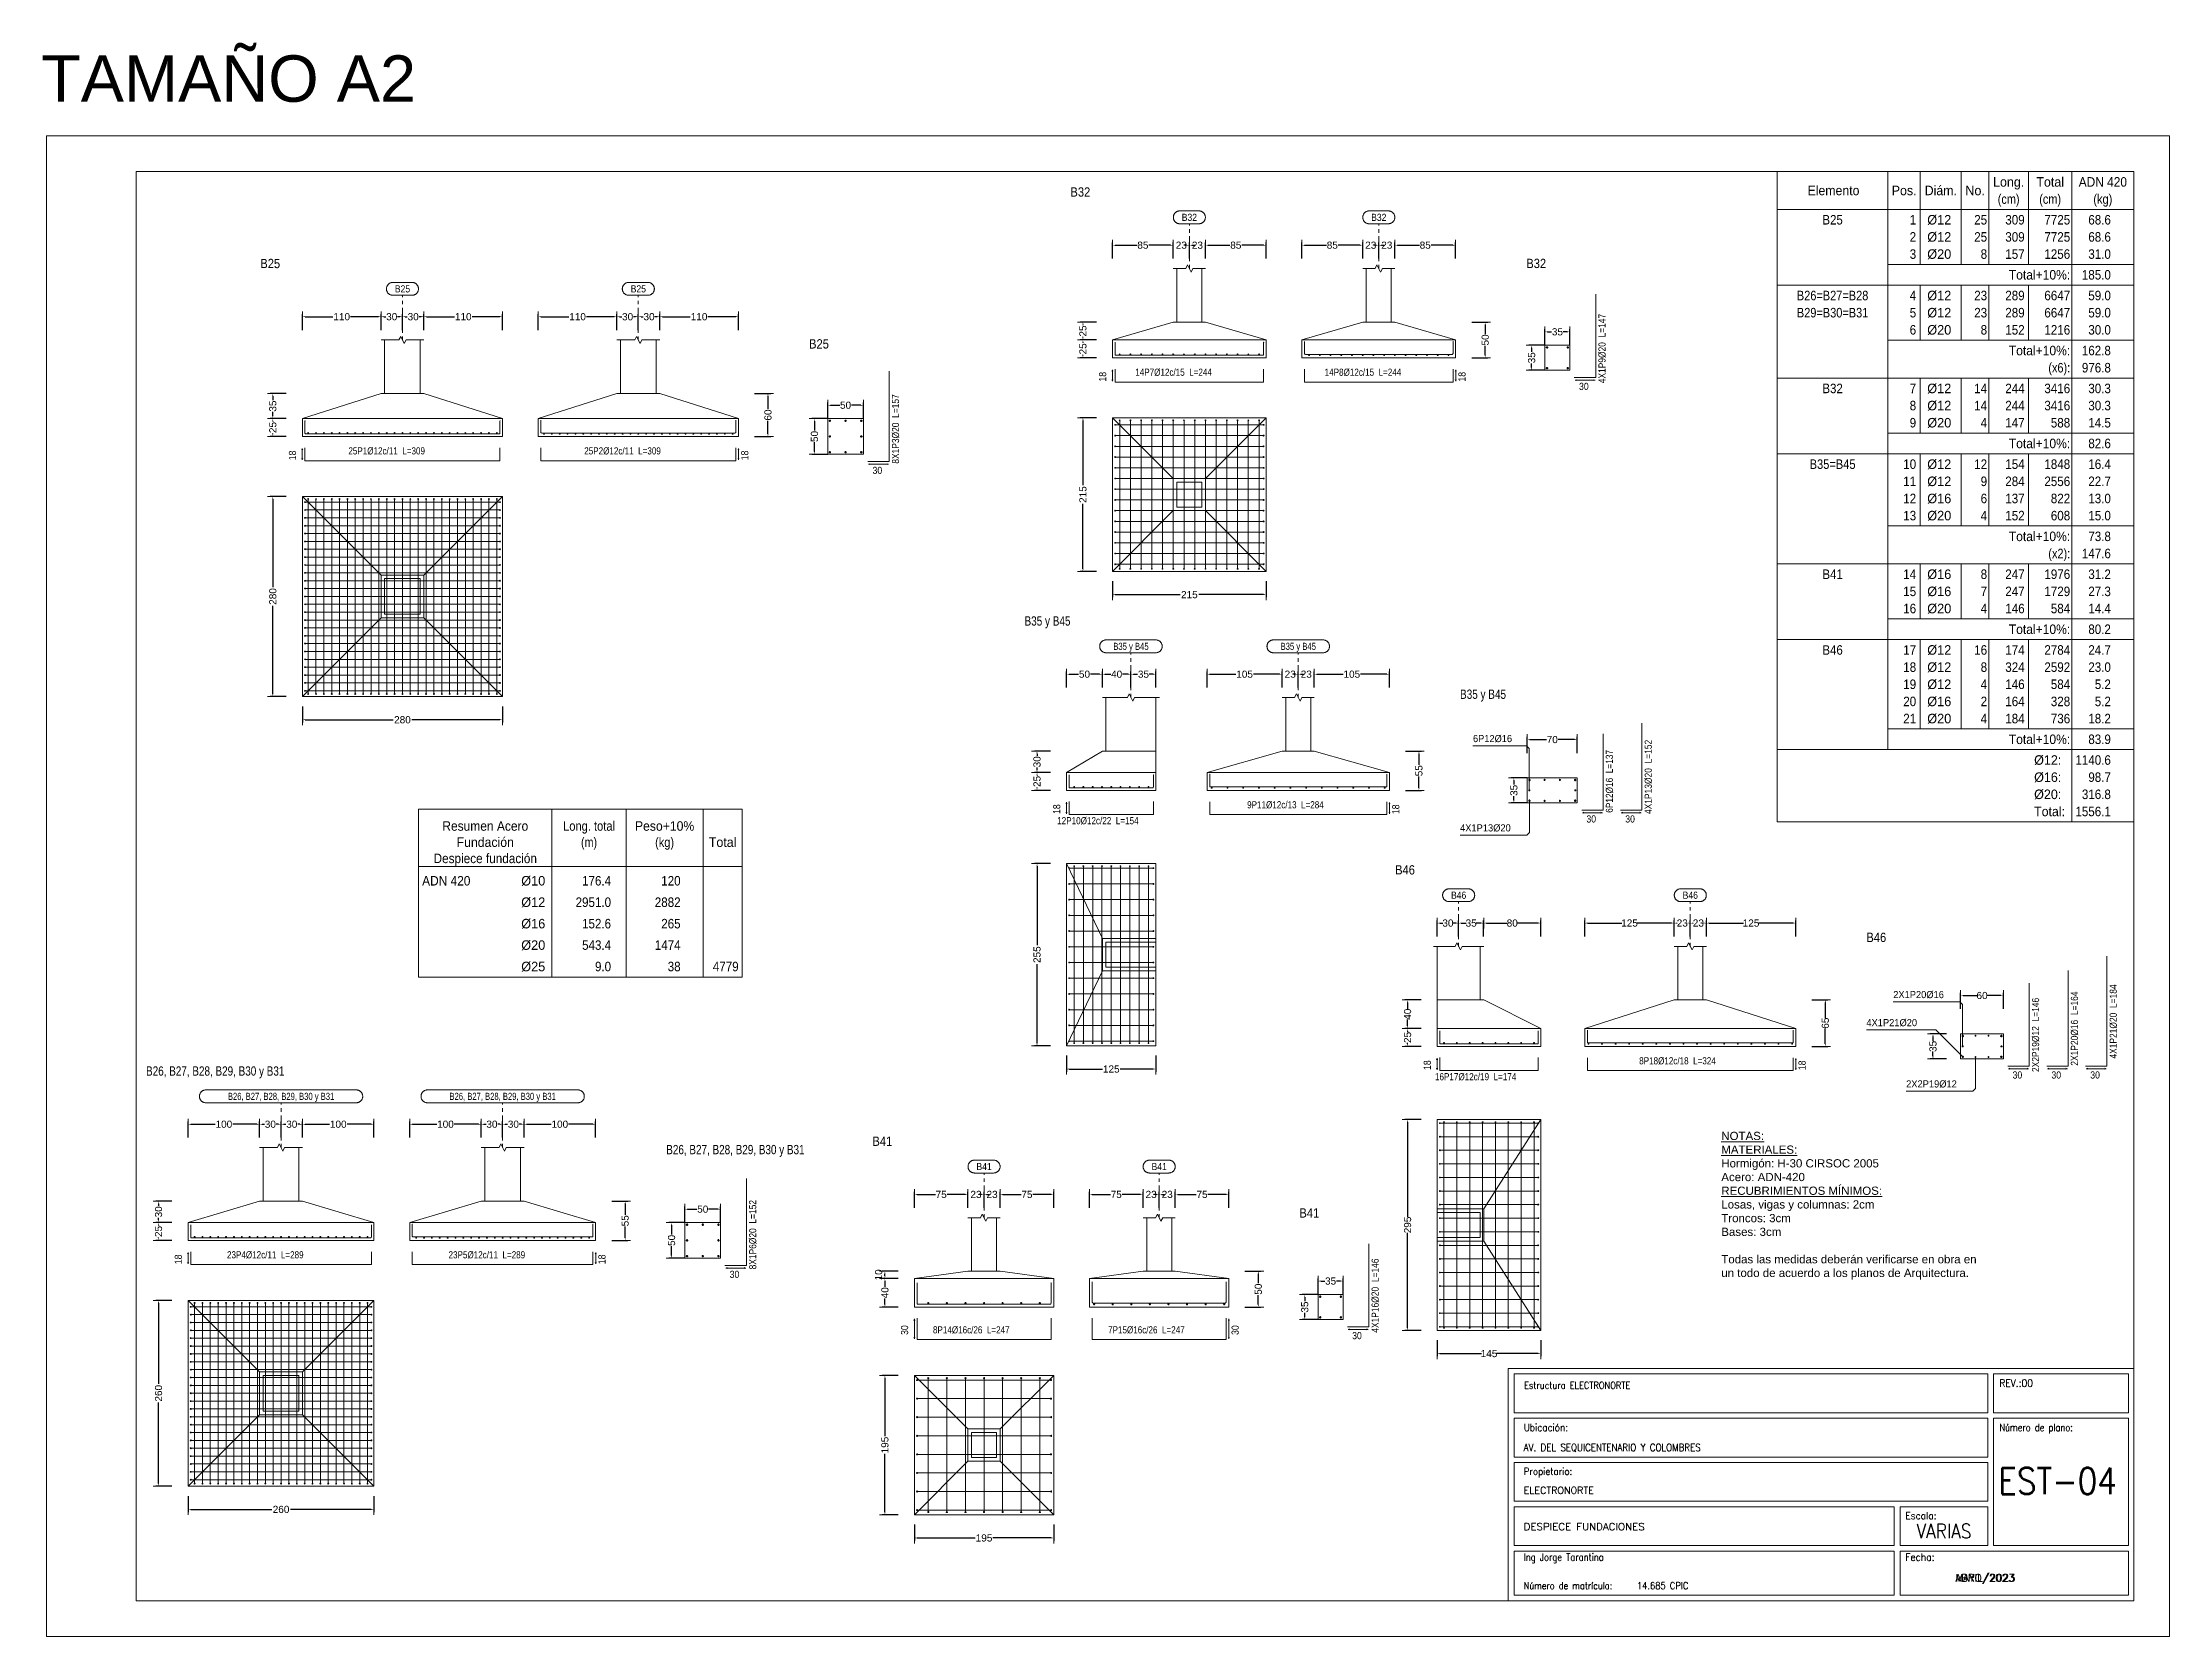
# Model space of a CAD drawing. Header units: millimetres. Extents: x 0 to 147, y 0 to 144.
# Drawn here: x 88 to 147.5, y 49.6 to 94.2 of the extents above; entities that cross this region are included whole.
import ezdxf
from ezdxf.enums import TextEntityAlignment as Align

# ---------------------------------------------------------------- set-up
doc = ezdxf.new("R2010")
doc.units = ezdxf.units.MM
doc.linetypes.add('CYPE_PUNTO', pattern=[0.075, 0, -0.075])
for name, color, linetype, lineweight in [('CIM_COTAS', 2, 'Continuous', 0), ('CIM_DIB_ARMADOS', 4, 'Continuous', 0), ('CIM_GEOMETRIA', 2, 'Continuous', 0), ('CIM_REFEREN', 2, 'Continuous', 0), ('CIM_TXT_ARMADOS', 3, 'Continuous', 0), ('CYPE', 7, 'Continuous', 0), ('RECUAD_LIMITES', 2, 'Continuous', 0), ('RECUAD_MARCO', 1, 'Continuous', 20), ('TABLAS', 1, 'Continuous', 0), ('TEXTO_TABLAS', 1, 'Continuous', 0)]:
    doc.layers.add(name, color=color, linetype=linetype, lineweight=lineweight)
doc.styles.add('CYPETXT', font='romans__.ttf', dxfattribs={"height": 0.2})
doc.styles.add('CYPETXT_0.3_romans', font='arial.ttf', dxfattribs={"height": 0.2})
doc.styles.add('CYPETXT_romans', font='arial.ttf', dxfattribs={"height": 0.2})
doc.dimstyles.new('cype_arrow', dxfattribs={"dimtxt": 0.18, "dimasz": 0.075, "dimexe": 0.075, "dimexo": 0.075, "dimgap": 0, "dimtad": 0, "dimdec": 4, "dimzin": 0, "dimdsep": 46, "dimtxsty": 'CYPETXT_0.3_romans', "dimcen": 0.09, "dimadec": 0, "dimazin": 0, "dimtfac": 1, "dimtdec": 4, "dimtofl": 0, "dimtmove": 2, "dimatfit": 3, "dimfxl": 1, "dimtolj": 1, "dimtzin": 0, "dimarcsym": 0})

msp = doc.modelspace()

# ---------------------------------------------------------------- texts
at = {"layer": 'CIM_COTAS', "style": 'CYPETXT_romans'}
for s, width, p in [('B32', 0.8592, (120.06997, 89.3028)), ('B32', 0.8592, (125.36997, 89.3028)), ('B25', 0.8592, (98.05094, 87.30126)), ('B25', 0.8592, (104.65094, 87.30126)), ('B35 y B45', 0.767828, (118.43497, 77.2964)), ('B35 y B45', 0.767828, (123.11647, 77.2964)), ('B46', 0.8592, (127.60516, 70.3307)), ('B46', 0.8592, (134.08666, 70.3307)), ('B26, B27, B28, B29, B30 y B31', 0.76369, (94.65444, 64.70126)), ('B26, B27, B28, B29, B30 y B31', 0.76369, (100.85444, 64.70126)), ('B41', 0.8592, (114.32532, 62.7362)), ('B41', 0.8592, (119.22532, 62.7362))]:
    msp.add_text(s, height=0.2, dxfattribs=dict(at, width=width)).set_placement(p, align=Align.MIDDLE_CENTER)
at = {"layer": 'CIM_REFEREN', "style": 'CYPETXT_romans'}
for s, width, p in [('B32', 0.8592, (116.74197, 90.1428)), ('B25', 0.8592, (94.07294, 88.14126)), ('B35 y B45', 0.767828, (115.45697, 78.1364)), ('B46', 0.8592, (125.82716, 71.1707)), ('B26, B27, B28, B29, B30 y B31', 0.76369, (90.87644, 65.54126)), ('B41', 0.8592, (111.20132, 63.5762))]:
    msp.add_text(s, height=0.26, dxfattribs=dict(at, width=width)).set_placement(p, align=Align.TOP_LEFT)
at = {"layer": 'CIM_REFEREN', "insert": (87.93873, 93.8366), "char_height": 1.3, "attachment_point": 1, "style": 'CYPETXT_romans'}
msp.add_mtext_dynamic_manual_height_columns('TAMAÑO A2', width=10.890341, gutter_width=12.5, heights=[0], dxfattribs=at)
at = {"layer": 'CIM_TXT_ARMADOS', "style": 'CYPETXT_romans'}
for s, width, p in [('B32', 0.8592, (129.49797, 88.1433)), ('B25', 0.8592, (109.42894, 85.89176)), ('B35 y B45', 0.767828, (127.64447, 76.0869)), ('B46', 0.8592, (139.01466, 69.2817)), ('B26, B27, B28, B29, B30 y B31', 0.76369, (105.43244, 63.34176)), ('B41', 0.8592, (123.14932, 61.5687))]:
    msp.add_text(s, height=0.26, dxfattribs=dict(at, width=width)).set_placement(p, align=Align.TOP_LEFT)
for s, width, p in [('4X1P9%%c20  L=147', 0.841681, (131.71622, 84.6603)), ('18', 0.872274, (117.74197, 84.7058)), ('18', 0.872274, (127.79797, 84.7058)), ('8X1P3%%c20  L=157', 0.841681, (111.94719, 82.40876)), ('18', 0.872274, (95.07294, 82.50426)), ('18', 0.872274, (107.72894, 82.50426)), ('4X1P13%%c20  L=152', 0.843553, (133.00947, 72.6039)), ('6P12%%c16  L=137', 0.828687, (131.92247, 72.6389)), ('18', 0.872274, (116.45697, 72.6044)), ('18', 0.872274, (125.94447, 72.5994)), ('2X2P19%%c12  L=146', 0.843553, (143.84763, 65.3822)), ('2X1P20%%c16  L=164', 0.843553, (144.93463, 65.5602)), ('4X1P21%%c20  L=184', 0.843553, (146.02163, 65.7582)), ('18', 0.872274, (126.82716, 65.4387)), ('18', 0.872274, (137.31466, 65.4337)), ('8X1P6%%c20  L=152', 0.841681, (107.95069, 59.85876)), ('18', 0.872274, (91.87644, 60.00426)), ('18', 0.872274, (103.73244, 60.00426)), ('4X1P16%%c20  L=146', 0.843553, (125.36757, 58.0857)), ('30', 0.872274, (112.20132, 58.0242)), ('30', 0.872274, (121.44932, 58.0242))]:
    msp.add_text(s, height=0.2, rotation=90, dxfattribs=dict(at, width=width)).set_placement(p)
for s, width, p in [('14P7%%c12c/15  L=244', 0.809319, (118.55647, 84.8688)), ('14P8%%c12c/15  L=244', 0.809319, (123.85647, 84.8688)), ('30', 0.872274, (130.97322, 84.4718)), ('25P1%%c12c/11  L=309', 0.809319, (96.53744, 82.66726)), ('25P2%%c12c/11  L=309', 0.809319, (103.13744, 82.66726)), ('30', 0.872274, (111.20419, 82.12026)), ('6P12%%c16', 0.92633, (128.00647, 74.6154)), ('9P11%%c12c/13  L=284', 0.809319, (121.68697, 72.7624)), ('12P10%%c12c/22  L=154', 0.812574, (116.37147, 72.3174)), ('4X1P13%%c20', 0.93154, (127.64447, 72.1154)), ('30', 0.872274, (131.17947, 72.3654)), ('30', 0.872274, (132.26647, 72.3654)), ('2X1P20%%c16', 0.93154, (139.76563, 67.4497)), ('4X1P21%%c20', 0.93154, (139.01466, 66.66467)), ('8P18%%c12c/18  L=324', 0.809319, (132.65716, 65.5967)), ('16P17%%c12c/19  L=174', 0.812574, (126.94166, 65.1517)), ('2X2P19%%c12', 0.93154, (140.12697, 64.9497)), ('30', 0.872274, (143.10463, 65.1997)), ('30', 0.872274, (144.19163, 65.1997)), ('30', 0.872274, (145.27863, 65.1997)), ('23P4%%c12c/11  L=289', 0.809319, (93.14094, 60.16726)), ('23P5%%c12c/11  L=289', 0.809319, (99.34094, 60.16726)), ('30', 0.872274, (107.20769, 59.62026)), ('8P14%%c16c/26  L=247', 0.809319, (112.89582, 58.0672)), ('7P15%%c16c/26  L=247', 0.809319, (117.79582, 58.0672)), ('30', 0.872274, (124.62457, 57.9052))]:
    msp.add_text(s, height=0.2, dxfattribs=dict(at, width=width)).set_placement(p)
at = {"layer": 'CYPE', "color": 5, "style": 'CYPETXT'}
for s, width, p in [('Estructura ELECTRONORTE', 0.842437, (129.435, 56.515)), ('AV. DEL SEQUICENTENARIO Y COLOMBRES', 0.887423, (129.425, 54.775)), ('ELECTRONORTE', 0.974409, (129.425, 53.575)), ('DESPIECE FUNDACIONES', 1.047361, (129.425, 52.56063)), ('Ing Jorge Tarantino', 0.851105, (129.425, 51.705)), ('ABRIL/2023', 1.047361, (141.505, 51.125)), ('MAYO/2023', 1.047361, (141.505, 51.125)), ('14.685 CPIC', 0.851936, (132.595, 50.905))]:
    msp.add_text(s, height=0.2, dxfattribs=dict(at, width=width)).set_placement(p)
at = {"layer": 'CYPE', "color": 4, "style": 'CYPETXT'}
for s, width, p in [('REV.:00', 0.927655, (142.735, 56.575)), ('Ubicación:', 0.90604, (129.425, 55.335)), ('Número de plano:', 0.844847, (142.735, 55.335)), ('Propietario:', 0.885908, (129.425, 54.105)), ('Escala:', 0.925891, (140.105, 52.865)), ('Fecha:', 0.933698, (140.105, 51.705)), ('Número de matrícula:', 0.83516, (129.425, 50.905))]:
    msp.add_text(s, height=0.2, dxfattribs=dict(at, width=width)).set_placement(p)
at = {"layer": 'CYPE', "color": 5, "style": 'CYPETXT'}
for s, height, width, p in [('EST-04', 0.733333, 0.872274, (144.365, 53.57167)), ('VARIAS', 0.4, 0.869965, (141.185, 52.335))]:
    msp.add_text(s, height=height, dxfattribs=dict(at, width=width)).set_placement(p, align=Align.CENTER)
at = {"layer": 'TABLAS', "insert": (134.95466, 63.70908), "char_height": 0.23, "attachment_point": 1, "style": 'CYPETXT_romans'}
msp.add_mtext_dynamic_manual_height_columns('{\\LNOTAS:\\PMATERIALES:\\P}Hormigón: H-30 CIRSOC 2005\\PAcero: ADN-420\\P{\\LRECUBRIMIENTOS MÍNIMOS:\\P}Losas, vigas y columnas: 2cm\\PTroncos: 3cm\\PBases: 3cm\\P\\PTodas las medidas deberán verificarse en obra en un todo de acuerdo a los planos de Arquitectura.', width=7.4812427, gutter_width=0.9, heights=[0], dxfattribs=at)
at = {"layer": 'TEXTO_TABLAS', "style": 'CYPETXT_romans'}
for s, height, width, p in [('Elemento', 0.266667, 0.923378, (138.094, 90.055)), ('Pos.', 0.266667, 0.930268, (140.071, 90.055)), ('Diám.', 0.266667, 0.924488, (141.097, 90.055)), ('No.', 0.266667, 0.948905, (142.057, 90.055)), ('Long.', 0.266667, 0.9375, (142.995, 90.295)), ('(cm)', 0.266667, 0.819001, (142.995, 89.815)), ('Total', 0.266667, 0.935673, (144.157, 90.295)), ('(cm)', 0.266667, 0.819001, (144.157, 89.815)), ('ADN 420', 0.266667, 0.893197, (145.631, 90.295)), ('(kg)', 0.266667, 0.827954, (145.631, 89.815)), ('B25', 0.266667, 0.8592, (138.069, 89.235)), ('B26=B27=B28', 0.2666667, 0.825537, (138.069, 87.115)), ('B29=B30=B31', 0.2666667, 0.825537, (138.069, 86.635)), ('B32', 0.266667, 0.8592, (138.069, 84.515)), ('B35=B45', 0.266667, 0.832555, (138.069, 82.395)), ('B41', 0.266667, 0.8592, (138.069, 79.315)), ('B46', 0.266667, 0.8592, (138.069, 77.195)), ('Resumen Acero', 0.2666667, 0.899775, (100.36799, 72.26859)), ('Long. total', 0.2666667, 0.834718, (103.27199, 72.26859)), ('Peso+10%', 0.266667, 0.916489, (105.38599, 72.26859)), ('Despiece fundación', 0.2666667, 0.88412, (100.36799, 71.36192)), ('Fundación', 0.266667, 0.921777, (100.36799, 71.81526)), ('(m)', 0.266667, 0.805297, (103.27199, 71.81526)), ('(kg)', 0.266667, 0.827954, (105.38599, 71.81526)), ('Total', 0.266667, 0.935673, (107.00999, 71.81526))]:
    msp.add_text(s, height=height, dxfattribs=dict(at, width=width)).set_placement(p, align=Align.MIDDLE_CENTER)
for s, height, width, p in [('1', 0.26667, 0.872274, (140.407, 89.235)), ('25', 0.266667, 0.872274, (142.393, 89.235)), ('309', 0.266667, 0.872274, (143.443, 89.235)), ('7725', 0.266667, 0.872274, (144.717, 89.235)), ('68.6', 0.266667, 0.869308, (145.855, 89.235)), ('2', 0.26667, 0.872274, (140.407, 88.755)), ('25', 0.266667, 0.872274, (142.393, 88.755)), ('309', 0.266667, 0.872274, (143.443, 88.755)), ('7725', 0.266667, 0.872274, (144.717, 88.755)), ('68.6', 0.266667, 0.869308, (145.855, 88.755)), ('3', 0.26667, 0.872274, (140.407, 88.275)), ('8', 0.26667, 0.872274, (142.393, 88.275)), ('157', 0.266667, 0.872274, (143.443, 88.275)), ('1256', 0.266667, 0.872274, (144.717, 88.275)), ('31.0', 0.266667, 0.869308, (145.855, 88.275)), ('Total+10%:', 0.266667, 0.906671, (144.717, 87.695)), ('185.0', 0.266667, 0.869965, (145.855, 87.695)), ('4', 0.26667, 0.872274, (140.407, 87.115)), ('23', 0.266667, 0.872274, (142.393, 87.115)), ('289', 0.266667, 0.872274, (143.443, 87.115)), ('6647', 0.266667, 0.872274, (144.717, 87.115)), ('59.0', 0.266667, 0.869308, (145.855, 87.115)), ('5', 0.26667, 0.872274, (140.407, 86.635)), ('23', 0.266667, 0.872274, (142.393, 86.635)), ('289', 0.266667, 0.872274, (143.443, 86.635)), ('6647', 0.266667, 0.872274, (144.717, 86.635)), ('59.0', 0.266667, 0.869308, (145.855, 86.635)), ('6', 0.26667, 0.872274, (140.407, 86.155)), ('8', 0.26667, 0.872274, (142.393, 86.155)), ('152', 0.266667, 0.872274, (143.443, 86.155)), ('Total+10%:', 0.266667, 0.906671, (144.717, 85.575)), ('1216', 0.266667, 0.872274, (144.717, 86.155)), ('162.8', 0.266667, 0.869965, (145.855, 85.575)), ('30.0', 0.266667, 0.869308, (145.855, 86.155)), ('(x6):', 0.266667, 0.820506, (144.717, 85.095)), ('976.8', 0.266667, 0.869965, (145.855, 85.095)), ('7', 0.26667, 0.872274, (140.407, 84.515)), ('14', 0.266667, 0.872274, (142.393, 84.515)), ('244', 0.266667, 0.872274, (143.443, 84.515)), ('3416', 0.266667, 0.872274, (144.717, 84.515)), ('30.3', 0.266667, 0.869308, (145.855, 84.515)), ('8', 0.26667, 0.872274, (140.407, 84.035)), ('14', 0.266667, 0.872274, (142.393, 84.035)), ('244', 0.266667, 0.872274, (143.443, 84.035)), ('3416', 0.266667, 0.872274, (144.717, 84.035)), ('30.3', 0.266667, 0.869308, (145.855, 84.035)), ('9', 0.26667, 0.872274, (140.407, 83.555)), ('4', 0.26667, 0.872274, (142.393, 83.555)), ('147', 0.266667, 0.872274, (143.443, 83.555)), ('588', 0.266667, 0.872274, (144.717, 83.555)), ('14.5', 0.266667, 0.869308, (145.855, 83.555)), ('Total+10%:', 0.266667, 0.906671, (144.717, 82.975)), ('82.6', 0.266667, 0.869308, (145.855, 82.975)), ('10', 0.266667, 0.872274, (140.407, 82.395)), ('12', 0.266667, 0.872274, (142.393, 82.395)), ('154', 0.266667, 0.872274, (143.443, 82.395)), ('1848', 0.266667, 0.872274, (144.717, 82.395)), ('16.4', 0.266667, 0.869308, (145.855, 82.395)), ('11', 0.266667, 0.872274, (140.407, 81.915)), ('12', 0.266667, 0.872274, (140.407, 81.435)), ('9', 0.26667, 0.872274, (142.393, 81.915)), ('6', 0.26667, 0.872274, (142.393, 81.435)), ('284', 0.266667, 0.872274, (143.443, 81.915)), ('137', 0.266667, 0.872274, (143.443, 81.435)), ('2556', 0.266667, 0.872274, (144.717, 81.915)), ('822', 0.266667, 0.872274, (144.717, 81.435)), ('22.7', 0.266667, 0.869308, (145.855, 81.915)), ('13.0', 0.266667, 0.869308, (145.855, 81.435)), ('13', 0.266667, 0.872274, (140.407, 80.955)), ('4', 0.26667, 0.872274, (142.393, 80.955)), ('152', 0.266667, 0.872274, (143.443, 80.955)), ('608', 0.266667, 0.872274, (144.717, 80.955)), ('15.0', 0.266667, 0.869308, (145.855, 80.955)), ('Total+10%:', 0.266667, 0.906671, (144.717, 80.375)), ('73.8', 0.266667, 0.869308, (145.855, 80.375)), ('(x2):', 0.266667, 0.820506, (144.717, 79.895)), ('147.6', 0.266667, 0.869965, (145.855, 79.895)), ('14', 0.266667, 0.872274, (140.407, 79.315)), ('8', 0.26667, 0.872274, (142.393, 79.315)), ('247', 0.266667, 0.872274, (143.443, 79.315)), ('1976', 0.266667, 0.872274, (144.717, 79.315)), ('31.2', 0.266667, 0.869308, (145.855, 79.315)), ('15', 0.266667, 0.872274, (140.407, 78.835)), ('7', 0.26667, 0.872274, (142.393, 78.835)), ('247', 0.266667, 0.872274, (143.443, 78.835)), ('1729', 0.266667, 0.872274, (144.717, 78.835)), ('27.3', 0.266667, 0.869308, (145.855, 78.835)), ('16', 0.266667, 0.872274, (140.407, 78.355)), ('4', 0.26667, 0.872274, (142.393, 78.355)), ('146', 0.266667, 0.872274, (143.443, 78.355)), ('584', 0.266667, 0.872274, (144.717, 78.355)), ('14.4', 0.266667, 0.869308, (145.855, 78.355)), ('Total+10%:', 0.266667, 0.906671, (144.717, 77.775)), ('80.2', 0.266667, 0.869308, (145.855, 77.775)), ('17', 0.266667, 0.872274, (140.407, 77.195)), ('18', 0.266667, 0.872274, (140.407, 76.715)), ('16', 0.266667, 0.872274, (142.393, 77.195)), ('8', 0.26667, 0.872274, (142.393, 76.715)), ('324', 0.266667, 0.872274, (143.443, 76.715)), ('174', 0.266667, 0.872274, (143.443, 77.195)), ('2784', 0.266667, 0.872274, (144.717, 77.195)), ('2592', 0.266667, 0.872274, (144.717, 76.715)), ('24.7', 0.266667, 0.869308, (145.855, 77.195)), ('23.0', 0.266667, 0.869308, (145.855, 76.715)), ('19', 0.266667, 0.872274, (140.407, 76.235)), ('4', 0.26667, 0.872274, (142.393, 76.235)), ('146', 0.266667, 0.872274, (143.443, 76.235)), ('584', 0.266667, 0.872274, (144.717, 76.235)), ('5.2', 0.266667, 0.868127, (145.855, 76.235)), ('20', 0.266667, 0.872274, (140.407, 75.755)), ('2', 0.26667, 0.872274, (142.393, 75.755)), ('164', 0.266667, 0.872274, (143.443, 75.755)), ('328', 0.266667, 0.872274, (144.717, 75.755)), ('5.2', 0.266667, 0.868127, (145.855, 75.755)), ('21', 0.266667, 0.872274, (140.407, 75.275)), ('4', 0.26667, 0.872274, (142.393, 75.275)), ('184', 0.266667, 0.872274, (143.443, 75.275)), ('736', 0.266667, 0.872274, (144.717, 75.275)), ('18.2', 0.266667, 0.869308, (145.855, 75.275)), ('Total+10%:', 0.266667, 0.906671, (144.717, 74.695)), ('83.9', 0.266667, 0.869308, (145.855, 74.695)), ('1140.6', 0.266667, 0.870384, (145.855, 74.115)), ('316.8', 0.266667, 0.869965, (145.855, 73.155)), ('98.7', 0.266667, 0.869308, (145.855, 73.635)), ('1556.1', 0.266667, 0.870384, (145.855, 72.675)), ('176.4', 0.266667, 0.869965, (103.88799, 70.73526)), ('120', 0.266667, 0.872274, (105.83398, 70.73526)), ('2951.0', 0.266667, 0.870384, (103.88799, 70.13526)), ('2882', 0.266667, 0.872274, (105.83398, 70.13526)), ('152.6', 0.266667, 0.869965, (103.88799, 69.53526)), ('265', 0.266667, 0.872274, (105.83398, 69.53526)), ('543.4', 0.266667, 0.869965, (103.88799, 68.93526)), ('1474', 0.266667, 0.872274, (105.83398, 68.93526)), ('9.0', 0.266667, 0.868127, (103.88799, 68.33526)), ('38', 0.266667, 0.872274, (105.83398, 68.33526)), ('4779', 0.266667, 0.872274, (107.45798, 68.33526))]:
    msp.add_text(s, height=height, dxfattribs=dict(at, width=width)).set_placement(p, align=Align.MIDDLE_RIGHT)
for s, width, p in [('%%c12', 0.955414, (140.717, 89.235)), ('%%c12', 0.955414, (140.717, 88.755)), ('%%c20', 0.955414, (140.717, 88.275)), ('%%c12', 0.955414, (140.717, 87.115)), ('%%c12', 0.955414, (140.717, 86.635)), ('%%c20', 0.955414, (140.717, 86.155)), ('%%c12', 0.955414, (140.717, 84.515)), ('%%c12', 0.955414, (140.717, 84.035)), ('%%c20', 0.955414, (140.717, 83.555)), ('%%c12', 0.955414, (140.717, 82.395)), ('%%c12', 0.955414, (140.717, 81.915)), ('%%c16', 0.955414, (140.717, 81.435)), ('%%c20', 0.955414, (140.717, 80.955)), ('%%c16', 0.955414, (140.717, 79.315)), ('%%c16', 0.955414, (140.717, 78.835)), ('%%c20', 0.955414, (140.717, 78.355)), ('%%c12', 0.955414, (140.717, 77.195)), ('%%c12', 0.955414, (140.717, 76.715)), ('%%c12', 0.955414, (140.717, 76.235)), ('%%c16', 0.955414, (140.717, 75.755)), ('%%c20', 0.955414, (140.717, 75.275)), ('%%c12:', 0.940736, (143.709, 74.115)), ('%%c16:', 0.940736, (143.709, 73.635)), ('%%c20:', 0.940736, (143.709, 73.155)), ('Total:', 0.925563, (143.709, 72.675)), ('ADN 420', 0.893197, (98.60198, 70.73526)), ('%%c10', 0.955414, (101.37399, 70.73526)), ('%%c12', 0.955414, (101.37399, 70.13526)), ('%%c16', 0.955414, (101.37399, 69.53526)), ('%%c20', 0.955414, (101.37399, 68.93526)), ('%%c25', 0.955414, (101.37399, 68.33526))]:
    msp.add_text(s, height=0.266667, dxfattribs=dict(at, width=width)).set_placement(p, align=Align.MIDDLE_LEFT)

# ---------------------------------------------------------------- blocks, each defined once
blk = doc.blocks.new('*D213')
at = {"layer": 'CIM_COTAS', "color": 0, "lineweight": -2, "transparency": 16777216}
for p, q in [((95.251, 86.146), (95.251, 86.596)), ((95.326, 86.521), (96.105, 86.521)), ((97.376, 86.521), (96.597, 86.521)), ((97.451, 86.146), (97.451, 86.596))]:
    blk.add_line(p, q, dxfattribs=at)
at = {"layer": 'CIM_COTAS', "color": 0, "transparency": 16777216}
for points in [[(95.326, 86.534), (95.326, 86.509), (95.251, 86.521)], [(97.376, 86.534), (97.376, 86.509), (97.451, 86.521)]]:
    blk.add_solid(points, dxfattribs=at)
at = {"layer": 'Defpoints', "color": 0, "transparency": 16777216}
for p in [(97.451, 86.521), (95.251, 86.071), (97.451, 86.071)]:
    blk.add_point(p, dxfattribs=at)
at = {"layer": 'CIM_COTAS', "color": 0, "transparency": 16777216, "insert": (96.351, 86.521), "char_height": 0.2, "attachment_point": 5, "style": 'CYPETXT_0.3_romans'}
blk.add_mtext('\\A1;110', dxfattribs=at)
blk = doc.blocks.new('*D214')
at = {"layer": 'CIM_COTAS', "color": 0, "lineweight": -2, "transparency": 16777216}
for p, q in [((97.451, 86.146), (97.451, 86.596)), ((97.526, 86.521), (97.587, 86.521)), ((97.976, 86.521), (97.915, 86.521)), ((98.051, 86.146), (98.051, 86.596))]:
    blk.add_line(p, q, dxfattribs=at)
at = {"layer": 'CIM_COTAS', "color": 0, "transparency": 16777216}
for points in [[(97.526, 86.534), (97.526, 86.509), (97.451, 86.521)], [(97.976, 86.534), (97.976, 86.509), (98.051, 86.521)]]:
    blk.add_solid(points, dxfattribs=at)
at = {"layer": 'Defpoints', "color": 0, "transparency": 16777216}
for p in [(98.051, 86.521), (97.451, 86.071), (98.051, 86.071)]:
    blk.add_point(p, dxfattribs=at)
at = {"layer": 'CIM_COTAS', "color": 0, "transparency": 16777216, "insert": (97.751, 86.521), "char_height": 0.2, "attachment_point": 5, "style": 'CYPETXT_0.3_romans'}
blk.add_mtext('\\A1;30', dxfattribs=at)
blk = doc.blocks.new('*D215')
at = {"layer": 'CIM_COTAS', "color": 0, "lineweight": -2, "transparency": 16777216}
for p, q in [((98.051, 86.146), (98.051, 86.596)), ((98.126, 86.521), (98.187, 86.521)), ((98.576, 86.521), (98.515, 86.521)), ((98.651, 86.146), (98.651, 86.596))]:
    blk.add_line(p, q, dxfattribs=at)
at = {"layer": 'CIM_COTAS', "color": 0, "transparency": 16777216}
for points in [[(98.126, 86.534), (98.126, 86.509), (98.051, 86.521)], [(98.576, 86.534), (98.576, 86.509), (98.651, 86.521)]]:
    blk.add_solid(points, dxfattribs=at)
at = {"layer": 'Defpoints', "color": 0, "transparency": 16777216}
for p in [(98.651, 86.521), (98.051, 86.071), (98.651, 86.071)]:
    blk.add_point(p, dxfattribs=at)
at = {"layer": 'CIM_COTAS', "color": 0, "transparency": 16777216, "insert": (98.351, 86.521), "char_height": 0.2, "attachment_point": 5, "style": 'CYPETXT_0.3_romans'}
blk.add_mtext('\\A1;30', dxfattribs=at)
blk = doc.blocks.new('*D216')
at = {"layer": 'CIM_COTAS', "color": 0, "lineweight": -2, "transparency": 16777216}
for p, q in [((98.651, 86.146), (98.651, 86.596)), ((98.726, 86.521), (99.505, 86.521)), ((100.776, 86.521), (99.997, 86.521)), ((100.851, 86.146), (100.851, 86.596))]:
    blk.add_line(p, q, dxfattribs=at)
at = {"layer": 'CIM_COTAS', "color": 0, "transparency": 16777216}
for points in [[(98.726, 86.534), (98.726, 86.509), (98.651, 86.521)], [(100.776, 86.534), (100.776, 86.509), (100.851, 86.521)]]:
    blk.add_solid(points, dxfattribs=at)
at = {"layer": 'Defpoints', "color": 0, "transparency": 16777216}
for p in [(100.851, 86.521), (98.651, 86.071), (100.851, 86.071)]:
    blk.add_point(p, dxfattribs=at)
at = {"layer": 'CIM_COTAS', "color": 0, "transparency": 16777216, "insert": (99.751, 86.521), "char_height": 0.2, "attachment_point": 5, "style": 'CYPETXT_0.3_romans'}
blk.add_mtext('\\A1;110', dxfattribs=at)
blk = doc.blocks.new('*D217')
at = {"layer": 'CIM_COTAS', "color": 0, "lineweight": -2, "transparency": 16777216}
for p, q in [((94.798, 83.67), (94.348, 83.67)), ((94.423, 83.595), (94.423, 83.586)), ((94.798, 83.17), (94.348, 83.17)), ((94.423, 83.245), (94.423, 83.254))]:
    blk.add_line(p, q, dxfattribs=at)
at = {"layer": 'CIM_COTAS', "color": 0, "transparency": 16777216}
for points in [[(94.41, 83.595), (94.435, 83.595), (94.423, 83.67)], [(94.41, 83.245), (94.435, 83.245), (94.423, 83.17)]]:
    blk.add_solid(points, dxfattribs=at)
at = {"layer": 'Defpoints', "color": 0, "transparency": 16777216}
for p in [(94.423, 83.67), (94.873, 83.67), (94.873, 83.17)]:
    blk.add_point(p, dxfattribs=at)
at = {"layer": 'CIM_COTAS', "color": 0, "transparency": 16777216, "insert": (94.423, 83.42), "char_height": 0.2, "attachment_point": 5, "rotation": 90, "style": 'CYPETXT_0.3_romans'}
blk.add_mtext('\\A1;25', dxfattribs=at)
blk = doc.blocks.new('*D218')
at = {"layer": 'CIM_COTAS', "color": 0, "lineweight": -2, "transparency": 16777216}
for p, q in [((94.798, 84.37), (94.348, 84.37)), ((94.423, 84.295), (94.423, 84.185)), ((94.798, 83.67), (94.348, 83.67)), ((94.423, 83.745), (94.423, 83.856))]:
    blk.add_line(p, q, dxfattribs=at)
at = {"layer": 'CIM_COTAS', "color": 0, "transparency": 16777216}
for points in [[(94.41, 84.295), (94.435, 84.295), (94.423, 84.37)], [(94.41, 83.745), (94.435, 83.745), (94.423, 83.67)]]:
    blk.add_solid(points, dxfattribs=at)
at = {"layer": 'Defpoints', "color": 0, "transparency": 16777216}
for p in [(94.423, 84.37), (94.873, 84.37), (94.873, 83.67)]:
    blk.add_point(p, dxfattribs=at)
at = {"layer": 'CIM_COTAS', "color": 0, "transparency": 16777216, "insert": (94.423, 84.02), "char_height": 0.2, "attachment_point": 5, "rotation": 90, "style": 'CYPETXT_0.3_romans'}
blk.add_mtext('\\A1;35', dxfattribs=at)
blk = doc.blocks.new('*D219')
at = {"layer": 'CIM_COTAS', "color": 0, "lineweight": -2, "transparency": 16777216}
for p, q in [((101.851, 86.146), (101.851, 86.596)), ((101.926, 86.521), (102.705, 86.521)), ((103.976, 86.521), (103.197, 86.521)), ((104.051, 86.146), (104.051, 86.596))]:
    blk.add_line(p, q, dxfattribs=at)
at = {"layer": 'CIM_COTAS', "color": 0, "transparency": 16777216}
for points in [[(101.926, 86.534), (101.926, 86.509), (101.851, 86.521)], [(103.976, 86.534), (103.976, 86.509), (104.051, 86.521)]]:
    blk.add_solid(points, dxfattribs=at)
at = {"layer": 'Defpoints', "color": 0, "transparency": 16777216}
for p in [(104.051, 86.521), (101.851, 86.071), (104.051, 86.071)]:
    blk.add_point(p, dxfattribs=at)
at = {"layer": 'CIM_COTAS', "color": 0, "transparency": 16777216, "insert": (102.951, 86.521), "char_height": 0.2, "attachment_point": 5, "style": 'CYPETXT_0.3_romans'}
blk.add_mtext('\\A1;110', dxfattribs=at)
blk = doc.blocks.new('*D220')
at = {"layer": 'CIM_COTAS', "color": 0, "lineweight": -2, "transparency": 16777216}
for p, q in [((104.051, 86.146), (104.051, 86.596)), ((104.126, 86.521), (104.187, 86.521)), ((104.576, 86.521), (104.515, 86.521)), ((104.651, 86.146), (104.651, 86.596))]:
    blk.add_line(p, q, dxfattribs=at)
at = {"layer": 'CIM_COTAS', "color": 0, "transparency": 16777216}
for points in [[(104.126, 86.534), (104.126, 86.509), (104.051, 86.521)], [(104.576, 86.534), (104.576, 86.509), (104.651, 86.521)]]:
    blk.add_solid(points, dxfattribs=at)
at = {"layer": 'Defpoints', "color": 0, "transparency": 16777216}
for p in [(104.651, 86.521), (104.051, 86.071), (104.651, 86.071)]:
    blk.add_point(p, dxfattribs=at)
at = {"layer": 'CIM_COTAS', "color": 0, "transparency": 16777216, "insert": (104.351, 86.521), "char_height": 0.2, "attachment_point": 5, "style": 'CYPETXT_0.3_romans'}
blk.add_mtext('\\A1;30', dxfattribs=at)
blk = doc.blocks.new('*D221')
at = {"layer": 'CIM_COTAS', "color": 0, "lineweight": -2, "transparency": 16777216}
for p, q in [((104.651, 86.146), (104.651, 86.596)), ((104.726, 86.521), (104.787, 86.521)), ((105.176, 86.521), (105.115, 86.521)), ((105.251, 86.146), (105.251, 86.596))]:
    blk.add_line(p, q, dxfattribs=at)
at = {"layer": 'CIM_COTAS', "color": 0, "transparency": 16777216}
for points in [[(104.726, 86.534), (104.726, 86.509), (104.651, 86.521)], [(105.176, 86.534), (105.176, 86.509), (105.251, 86.521)]]:
    blk.add_solid(points, dxfattribs=at)
at = {"layer": 'Defpoints', "color": 0, "transparency": 16777216}
for p in [(105.251, 86.521), (104.651, 86.071), (105.251, 86.071)]:
    blk.add_point(p, dxfattribs=at)
at = {"layer": 'CIM_COTAS', "color": 0, "transparency": 16777216, "insert": (104.951, 86.521), "char_height": 0.2, "attachment_point": 5, "style": 'CYPETXT_0.3_romans'}
blk.add_mtext('\\A1;30', dxfattribs=at)
blk = doc.blocks.new('*D222')
at = {"layer": 'CIM_COTAS', "color": 0, "lineweight": -2, "transparency": 16777216}
for p, q in [((105.251, 86.146), (105.251, 86.596)), ((105.326, 86.521), (106.105, 86.521)), ((107.376, 86.521), (106.597, 86.521)), ((107.451, 86.146), (107.451, 86.596))]:
    blk.add_line(p, q, dxfattribs=at)
at = {"layer": 'CIM_COTAS', "color": 0, "transparency": 16777216}
for points in [[(105.326, 86.534), (105.326, 86.509), (105.251, 86.521)], [(107.376, 86.534), (107.376, 86.509), (107.451, 86.521)]]:
    blk.add_solid(points, dxfattribs=at)
at = {"layer": 'Defpoints', "color": 0, "transparency": 16777216}
for p in [(107.451, 86.521), (105.251, 86.071), (107.451, 86.071)]:
    blk.add_point(p, dxfattribs=at)
at = {"layer": 'CIM_COTAS', "color": 0, "transparency": 16777216, "insert": (106.351, 86.521), "char_height": 0.2, "attachment_point": 5, "style": 'CYPETXT_0.3_romans'}
blk.add_mtext('\\A1;110', dxfattribs=at)
blk = doc.blocks.new('*D223')
at = {"layer": 'CIM_COTAS', "color": 0, "lineweight": -2, "transparency": 16777216}
for p, q in [((107.904, 84.37), (108.354, 84.37)), ((108.279, 84.295), (108.279, 83.93)), ((108.279, 83.245), (108.279, 83.611)), ((107.904, 83.17), (108.354, 83.17))]:
    blk.add_line(p, q, dxfattribs=at)
at = {"layer": 'CIM_COTAS', "color": 0, "transparency": 16777216}
for points in [[(108.266, 84.295), (108.291, 84.295), (108.279, 84.37)], [(108.266, 83.245), (108.291, 83.245), (108.279, 83.17)]]:
    blk.add_solid(points, dxfattribs=at)
at = {"layer": 'Defpoints', "color": 0, "transparency": 16777216}
for p in [(107.829, 84.37), (108.279, 84.37), (107.829, 83.17)]:
    blk.add_point(p, dxfattribs=at)
at = {"layer": 'CIM_COTAS', "color": 0, "transparency": 16777216, "insert": (108.279, 83.77), "char_height": 0.2, "attachment_point": 5, "rotation": 90, "style": 'CYPETXT_0.3_romans'}
blk.add_mtext('\\A1;60', dxfattribs=at)
blk = doc.blocks.new('*D224')
at = {"layer": 'CIM_COTAS', "color": 0, "lineweight": -2, "transparency": 16777216}
for p, q in [((95.251, 75.616), (95.251, 75.166)), ((100.851, 75.616), (100.851, 75.166)), ((95.326, 75.241), (97.789, 75.241)), ((100.776, 75.241), (98.313, 75.241))]:
    blk.add_line(p, q, dxfattribs=at)
at = {"layer": 'CIM_COTAS', "color": 0, "transparency": 16777216}
for points in [[(95.326, 75.254), (95.326, 75.229), (95.251, 75.241)], [(100.776, 75.254), (100.776, 75.229), (100.851, 75.241)]]:
    blk.add_solid(points, dxfattribs=at)
at = {"layer": 'Defpoints', "color": 0, "transparency": 16777216}
for p in [(95.251, 75.691), (100.851, 75.691), (100.851, 75.241)]:
    blk.add_point(p, dxfattribs=at)
at = {"layer": 'CIM_COTAS', "color": 0, "transparency": 16777216, "insert": (98.051, 75.241), "char_height": 0.2, "attachment_point": 5, "style": 'CYPETXT_0.3_romans'}
blk.add_mtext('\\A1;280', dxfattribs=at)
blk = doc.blocks.new('*D225')
at = {"layer": 'CIM_COTAS', "color": 0, "lineweight": -2, "transparency": 16777216}
for p, q in [((94.798, 81.492), (94.348, 81.492)), ((94.423, 81.417), (94.423, 78.954)), ((94.423, 75.967), (94.423, 78.43)), ((94.798, 75.892), (94.348, 75.892))]:
    blk.add_line(p, q, dxfattribs=at)
at = {"layer": 'CIM_COTAS', "color": 0, "transparency": 16777216}
for points in [[(94.41, 81.417), (94.435, 81.417), (94.423, 81.492)], [(94.41, 75.967), (94.435, 75.967), (94.423, 75.892)]]:
    blk.add_solid(points, dxfattribs=at)
at = {"layer": 'Defpoints', "color": 0, "transparency": 16777216}
for p in [(94.423, 81.492), (94.873, 81.492), (94.873, 75.892)]:
    blk.add_point(p, dxfattribs=at)
at = {"layer": 'CIM_COTAS', "color": 0, "transparency": 16777216, "insert": (94.423, 78.692), "char_height": 0.2, "attachment_point": 5, "rotation": 90, "style": 'CYPETXT_0.3_romans'}
blk.add_mtext('\\A1;280', dxfattribs=at)
blk = doc.blocks.new('*D226')
at = {"layer": 'CIM_COTAS', "color": 0, "lineweight": -2, "transparency": 16777216}
for p, q in [((109.95, 83.669), (109.95, 84.119)), ((110.025, 84.044), (110.286, 84.044)), ((110.875, 84.044), (110.614, 84.044)), ((110.95, 83.669), (110.95, 84.119))]:
    blk.add_line(p, q, dxfattribs=at)
at = {"layer": 'CIM_COTAS', "color": 0, "transparency": 16777216}
for points in [[(110.025, 84.056), (110.025, 84.031), (109.95, 84.044)], [(110.875, 84.056), (110.875, 84.031), (110.95, 84.044)]]:
    blk.add_solid(points, dxfattribs=at)
at = {"layer": 'Defpoints', "color": 0, "transparency": 16777216}
for p in [(110.95, 84.044), (109.95, 83.594), (110.95, 83.594)]:
    blk.add_point(p, dxfattribs=at)
at = {"layer": 'CIM_COTAS', "color": 0, "transparency": 16777216, "insert": (110.45, 84.044), "char_height": 0.2, "attachment_point": 5, "style": 'CYPETXT_0.3_romans'}
blk.add_mtext('\\A1;50', dxfattribs=at)
blk = doc.blocks.new('*D227')
at = {"layer": 'CIM_COTAS', "color": 0, "lineweight": -2, "transparency": 16777216}
for p, q in [((109.954, 83.67), (109.504, 83.67)), ((109.579, 83.595), (109.579, 83.335)), ((109.579, 82.745), (109.579, 83.006)), ((109.954, 82.67), (109.504, 82.67))]:
    blk.add_line(p, q, dxfattribs=at)
at = {"layer": 'CIM_COTAS', "color": 0, "transparency": 16777216}
for points in [[(109.566, 83.595), (109.591, 83.595), (109.579, 83.67)], [(109.566, 82.745), (109.591, 82.745), (109.579, 82.67)]]:
    blk.add_solid(points, dxfattribs=at)
at = {"layer": 'Defpoints', "color": 0, "transparency": 16777216}
for p in [(109.579, 83.67), (110.029, 83.67), (110.029, 82.67)]:
    blk.add_point(p, dxfattribs=at)
at = {"layer": 'CIM_COTAS', "color": 0, "transparency": 16777216, "insert": (109.579, 83.17), "char_height": 0.2, "attachment_point": 5, "rotation": 90, "style": 'CYPETXT_0.3_romans'}
blk.add_mtext('\\A1;50', dxfattribs=at)
blk = doc.blocks.new('*D228')
at = {"layer": 'CIM_COTAS', "color": 0, "lineweight": -2, "transparency": 16777216}
for p, q in [((92.054, 63.546), (92.054, 63.996)), ((92.129, 63.921), (92.808, 63.921)), ((93.979, 63.921), (93.3, 63.921)), ((94.054, 63.546), (94.054, 63.996))]:
    blk.add_line(p, q, dxfattribs=at)
at = {"layer": 'CIM_COTAS', "color": 0, "transparency": 16777216}
for points in [[(92.129, 63.934), (92.129, 63.909), (92.054, 63.921)], [(93.979, 63.934), (93.979, 63.909), (94.054, 63.921)]]:
    blk.add_solid(points, dxfattribs=at)
at = {"layer": 'Defpoints', "color": 0, "transparency": 16777216}
for p in [(94.054, 63.921), (92.054, 63.471), (94.054, 63.471)]:
    blk.add_point(p, dxfattribs=at)
at = {"layer": 'CIM_COTAS', "color": 0, "transparency": 16777216, "insert": (93.054, 63.921), "char_height": 0.2, "attachment_point": 5, "style": 'CYPETXT_0.3_romans'}
blk.add_mtext('\\A1;100', dxfattribs=at)
blk = doc.blocks.new('*D229')
at = {"layer": 'CIM_COTAS', "color": 0, "lineweight": -2, "transparency": 16777216}
for p, q in [((94.054, 63.546), (94.054, 63.996)), ((94.129, 63.921), (94.19, 63.921)), ((94.579, 63.921), (94.519, 63.921)), ((94.654, 63.546), (94.654, 63.996))]:
    blk.add_line(p, q, dxfattribs=at)
at = {"layer": 'CIM_COTAS', "color": 0, "transparency": 16777216}
for points in [[(94.129, 63.934), (94.129, 63.909), (94.054, 63.921)], [(94.579, 63.934), (94.579, 63.909), (94.654, 63.921)]]:
    blk.add_solid(points, dxfattribs=at)
at = {"layer": 'Defpoints', "color": 0, "transparency": 16777216}
for p in [(94.654, 63.921), (94.054, 63.471), (94.654, 63.471)]:
    blk.add_point(p, dxfattribs=at)
at = {"layer": 'CIM_COTAS', "color": 0, "transparency": 16777216, "insert": (94.354, 63.921), "char_height": 0.2, "attachment_point": 5, "style": 'CYPETXT_0.3_romans'}
blk.add_mtext('\\A1;30', dxfattribs=at)
blk = doc.blocks.new('*D230')
at = {"layer": 'CIM_COTAS', "color": 0, "lineweight": -2, "transparency": 16777216}
for p, q in [((94.654, 63.546), (94.654, 63.996)), ((94.729, 63.921), (94.79, 63.921)), ((95.179, 63.921), (95.119, 63.921)), ((95.254, 63.546), (95.254, 63.996))]:
    blk.add_line(p, q, dxfattribs=at)
at = {"layer": 'CIM_COTAS', "color": 0, "transparency": 16777216}
for points in [[(94.729, 63.934), (94.729, 63.909), (94.654, 63.921)], [(95.179, 63.934), (95.179, 63.909), (95.254, 63.921)]]:
    blk.add_solid(points, dxfattribs=at)
at = {"layer": 'Defpoints', "color": 0, "transparency": 16777216}
for p in [(95.254, 63.921), (94.654, 63.471), (95.254, 63.471)]:
    blk.add_point(p, dxfattribs=at)
at = {"layer": 'CIM_COTAS', "color": 0, "transparency": 16777216, "insert": (94.954, 63.921), "char_height": 0.2, "attachment_point": 5, "style": 'CYPETXT_0.3_romans'}
blk.add_mtext('\\A1;30', dxfattribs=at)
blk = doc.blocks.new('*D231')
at = {"layer": 'CIM_COTAS', "color": 0, "lineweight": -2, "transparency": 16777216}
for p, q in [((95.254, 63.546), (95.254, 63.996)), ((95.329, 63.921), (96.008, 63.921)), ((97.179, 63.921), (96.5, 63.921)), ((97.254, 63.546), (97.254, 63.996))]:
    blk.add_line(p, q, dxfattribs=at)
at = {"layer": 'CIM_COTAS', "color": 0, "transparency": 16777216}
for points in [[(95.329, 63.934), (95.329, 63.909), (95.254, 63.921)], [(97.179, 63.934), (97.179, 63.909), (97.254, 63.921)]]:
    blk.add_solid(points, dxfattribs=at)
at = {"layer": 'Defpoints', "color": 0, "transparency": 16777216}
for p in [(97.254, 63.921), (95.254, 63.471), (97.254, 63.471)]:
    blk.add_point(p, dxfattribs=at)
at = {"layer": 'CIM_COTAS', "color": 0, "transparency": 16777216, "insert": (96.254, 63.921), "char_height": 0.2, "attachment_point": 5, "style": 'CYPETXT_0.3_romans'}
blk.add_mtext('\\A1;100', dxfattribs=at)
blk = doc.blocks.new('*D232')
at = {"layer": 'CIM_COTAS', "color": 0, "lineweight": -2, "transparency": 16777216}
for p, q in [((91.601, 61.17), (91.151, 61.17)), ((91.226, 61.095), (91.226, 61.086)), ((91.226, 60.745), (91.226, 60.754)), ((91.601, 60.67), (91.151, 60.67))]:
    blk.add_line(p, q, dxfattribs=at)
at = {"layer": 'CIM_COTAS', "color": 0, "transparency": 16777216}
for points in [[(91.214, 61.095), (91.239, 61.095), (91.226, 61.17)], [(91.214, 60.745), (91.239, 60.745), (91.226, 60.67)]]:
    blk.add_solid(points, dxfattribs=at)
at = {"layer": 'Defpoints', "color": 0, "transparency": 16777216}
for p in [(91.226, 61.17), (91.676, 61.17), (91.676, 60.67)]:
    blk.add_point(p, dxfattribs=at)
at = {"layer": 'CIM_COTAS', "color": 0, "transparency": 16777216, "insert": (91.226, 60.92), "char_height": 0.2, "attachment_point": 5, "rotation": 90, "style": 'CYPETXT_0.3_romans'}
blk.add_mtext('\\A1;25', dxfattribs=at)
blk = doc.blocks.new('*D233')
at = {"layer": 'CIM_COTAS', "color": 0, "lineweight": -2, "transparency": 16777216}
for p, q in [((91.601, 61.77), (91.151, 61.77)), ((91.226, 61.695), (91.226, 61.635)), ((91.226, 61.245), (91.226, 61.306)), ((91.601, 61.17), (91.151, 61.17))]:
    blk.add_line(p, q, dxfattribs=at)
at = {"layer": 'CIM_COTAS', "color": 0, "transparency": 16777216}
for points in [[(91.214, 61.695), (91.239, 61.695), (91.226, 61.77)], [(91.214, 61.245), (91.239, 61.245), (91.226, 61.17)]]:
    blk.add_solid(points, dxfattribs=at)
at = {"layer": 'Defpoints', "color": 0, "transparency": 16777216}
for p in [(91.226, 61.77), (91.676, 61.77), (91.676, 61.17)]:
    blk.add_point(p, dxfattribs=at)
at = {"layer": 'CIM_COTAS', "color": 0, "transparency": 16777216, "insert": (91.226, 61.47), "char_height": 0.2, "attachment_point": 5, "rotation": 90, "style": 'CYPETXT_0.3_romans'}
blk.add_mtext('\\A1;30', dxfattribs=at)
blk = doc.blocks.new('*D234')
at = {"layer": 'CIM_COTAS', "color": 0, "lineweight": -2, "transparency": 16777216}
for p, q in [((98.254, 63.546), (98.254, 63.996)), ((98.329, 63.921), (99.008, 63.921)), ((100.179, 63.921), (99.5, 63.921)), ((100.254, 63.546), (100.254, 63.996))]:
    blk.add_line(p, q, dxfattribs=at)
at = {"layer": 'CIM_COTAS', "color": 0, "transparency": 16777216}
for points in [[(98.329, 63.934), (98.329, 63.909), (98.254, 63.921)], [(100.179, 63.934), (100.179, 63.909), (100.254, 63.921)]]:
    blk.add_solid(points, dxfattribs=at)
at = {"layer": 'Defpoints', "color": 0, "transparency": 16777216}
for p in [(100.254, 63.921), (98.254, 63.471), (100.254, 63.471)]:
    blk.add_point(p, dxfattribs=at)
at = {"layer": 'CIM_COTAS', "color": 0, "transparency": 16777216, "insert": (99.254, 63.921), "char_height": 0.2, "attachment_point": 5, "style": 'CYPETXT_0.3_romans'}
blk.add_mtext('\\A1;100', dxfattribs=at)
blk = doc.blocks.new('*D235')
at = {"layer": 'CIM_COTAS', "color": 0, "lineweight": -2, "transparency": 16777216}
for p, q in [((100.254, 63.546), (100.254, 63.996)), ((100.329, 63.921), (100.39, 63.921)), ((100.779, 63.921), (100.719, 63.921)), ((100.854, 63.546), (100.854, 63.996))]:
    blk.add_line(p, q, dxfattribs=at)
at = {"layer": 'CIM_COTAS', "color": 0, "transparency": 16777216}
for points in [[(100.329, 63.934), (100.329, 63.909), (100.254, 63.921)], [(100.779, 63.934), (100.779, 63.909), (100.854, 63.921)]]:
    blk.add_solid(points, dxfattribs=at)
at = {"layer": 'Defpoints', "color": 0, "transparency": 16777216}
for p in [(100.854, 63.921), (100.254, 63.471), (100.854, 63.471)]:
    blk.add_point(p, dxfattribs=at)
at = {"layer": 'CIM_COTAS', "color": 0, "transparency": 16777216, "insert": (100.554, 63.921), "char_height": 0.2, "attachment_point": 5, "style": 'CYPETXT_0.3_romans'}
blk.add_mtext('\\A1;30', dxfattribs=at)
blk = doc.blocks.new('*D236')
at = {"layer": 'CIM_COTAS', "color": 0, "lineweight": -2, "transparency": 16777216}
for p, q in [((100.854, 63.546), (100.854, 63.996)), ((100.929, 63.921), (100.99, 63.921)), ((101.379, 63.921), (101.319, 63.921)), ((101.454, 63.546), (101.454, 63.996))]:
    blk.add_line(p, q, dxfattribs=at)
at = {"layer": 'CIM_COTAS', "color": 0, "transparency": 16777216}
for points in [[(100.929, 63.934), (100.929, 63.909), (100.854, 63.921)], [(101.379, 63.934), (101.379, 63.909), (101.454, 63.921)]]:
    blk.add_solid(points, dxfattribs=at)
at = {"layer": 'Defpoints', "color": 0, "transparency": 16777216}
for p in [(101.454, 63.921), (100.854, 63.471), (101.454, 63.471)]:
    blk.add_point(p, dxfattribs=at)
at = {"layer": 'CIM_COTAS', "color": 0, "transparency": 16777216, "insert": (101.154, 63.921), "char_height": 0.2, "attachment_point": 5, "style": 'CYPETXT_0.3_romans'}
blk.add_mtext('\\A1;30', dxfattribs=at)
blk = doc.blocks.new('*D237')
at = {"layer": 'CIM_COTAS', "color": 0, "lineweight": -2, "transparency": 16777216}
for p, q in [((101.454, 63.546), (101.454, 63.996)), ((101.529, 63.921), (102.208, 63.921)), ((103.379, 63.921), (102.7, 63.921)), ((103.454, 63.546), (103.454, 63.996))]:
    blk.add_line(p, q, dxfattribs=at)
at = {"layer": 'CIM_COTAS', "color": 0, "transparency": 16777216}
for points in [[(101.529, 63.934), (101.529, 63.909), (101.454, 63.921)], [(103.379, 63.934), (103.379, 63.909), (103.454, 63.921)]]:
    blk.add_solid(points, dxfattribs=at)
at = {"layer": 'Defpoints', "color": 0, "transparency": 16777216}
for p in [(103.454, 63.921), (101.454, 63.471), (103.454, 63.471)]:
    blk.add_point(p, dxfattribs=at)
at = {"layer": 'CIM_COTAS', "color": 0, "transparency": 16777216, "insert": (102.454, 63.921), "char_height": 0.2, "attachment_point": 5, "style": 'CYPETXT_0.3_romans'}
blk.add_mtext('\\A1;100', dxfattribs=at)
blk = doc.blocks.new('*D238')
at = {"layer": 'CIM_COTAS', "color": 0, "lineweight": -2, "transparency": 16777216}
for p, q in [((103.907, 61.77), (104.357, 61.77)), ((104.282, 61.695), (104.282, 61.385)), ((104.282, 60.745), (104.282, 61.056)), ((103.907, 60.67), (104.357, 60.67))]:
    blk.add_line(p, q, dxfattribs=at)
at = {"layer": 'CIM_COTAS', "color": 0, "transparency": 16777216}
for points in [[(104.27, 61.695), (104.295, 61.695), (104.282, 61.77)], [(104.27, 60.745), (104.295, 60.745), (104.282, 60.67)]]:
    blk.add_solid(points, dxfattribs=at)
at = {"layer": 'Defpoints', "color": 0, "transparency": 16777216}
for p in [(103.832, 61.77), (104.282, 61.77), (103.832, 60.67)]:
    blk.add_point(p, dxfattribs=at)
at = {"layer": 'CIM_COTAS', "color": 0, "transparency": 16777216, "insert": (104.282, 61.22), "char_height": 0.2, "attachment_point": 5, "rotation": 90, "style": 'CYPETXT_0.3_romans'}
blk.add_mtext('\\A1;55', dxfattribs=at)
blk = doc.blocks.new('*D239')
at = {"layer": 'CIM_COTAS', "color": 0, "lineweight": -2, "transparency": 16777216}
for p, q in [((92.054, 53.516), (92.054, 53.066)), ((92.129, 53.141), (94.392, 53.141)), ((97.179, 53.141), (94.917, 53.141)), ((97.254, 53.516), (97.254, 53.066))]:
    blk.add_line(p, q, dxfattribs=at)
at = {"layer": 'CIM_COTAS', "color": 0, "transparency": 16777216}
for points in [[(92.129, 53.154), (92.129, 53.129), (92.054, 53.141)], [(97.179, 53.154), (97.179, 53.129), (97.254, 53.141)]]:
    blk.add_solid(points, dxfattribs=at)
at = {"layer": 'Defpoints', "color": 0, "transparency": 16777216}
for p in [(92.054, 53.591), (97.254, 53.591), (97.254, 53.141)]:
    blk.add_point(p, dxfattribs=at)
at = {"layer": 'CIM_COTAS', "color": 0, "transparency": 16777216, "insert": (94.654, 53.141), "char_height": 0.2, "attachment_point": 5, "style": 'CYPETXT_0.3_romans'}
blk.add_mtext('\\A1;260', dxfattribs=at)
blk = doc.blocks.new('*D240')
at = {"layer": 'CIM_COTAS', "color": 0, "lineweight": -2, "transparency": 16777216}
for p, q in [((91.601, 58.992), (91.151, 58.992)), ((91.226, 58.917), (91.226, 56.654)), ((91.226, 53.867), (91.226, 56.13)), ((91.601, 53.792), (91.151, 53.792))]:
    blk.add_line(p, q, dxfattribs=at)
at = {"layer": 'CIM_COTAS', "color": 0, "transparency": 16777216}
for points in [[(91.214, 58.917), (91.239, 58.917), (91.226, 58.992)], [(91.214, 53.867), (91.239, 53.867), (91.226, 53.792)]]:
    blk.add_solid(points, dxfattribs=at)
at = {"layer": 'Defpoints', "color": 0, "transparency": 16777216}
for p in [(91.226, 58.992), (91.676, 58.992), (91.676, 53.792)]:
    blk.add_point(p, dxfattribs=at)
at = {"layer": 'CIM_COTAS', "color": 0, "transparency": 16777216, "insert": (91.226, 56.392), "char_height": 0.2, "attachment_point": 5, "rotation": 90, "style": 'CYPETXT_0.3_romans'}
blk.add_mtext('\\A1;260', dxfattribs=at)
blk = doc.blocks.new('*D241')
at = {"layer": 'CIM_COTAS', "color": 0, "lineweight": -2, "transparency": 16777216}
for p, q in [((105.954, 61.169), (105.954, 61.619)), ((106.029, 61.544), (106.289, 61.544)), ((106.879, 61.544), (106.618, 61.544)), ((106.954, 61.169), (106.954, 61.619))]:
    blk.add_line(p, q, dxfattribs=at)
at = {"layer": 'CIM_COTAS', "color": 0, "transparency": 16777216}
for points in [[(106.029, 61.556), (106.029, 61.531), (105.954, 61.544)], [(106.879, 61.556), (106.879, 61.531), (106.954, 61.544)]]:
    blk.add_solid(points, dxfattribs=at)
at = {"layer": 'Defpoints', "color": 0, "transparency": 16777216}
for p in [(106.954, 61.544), (105.954, 61.094), (106.954, 61.094)]:
    blk.add_point(p, dxfattribs=at)
at = {"layer": 'CIM_COTAS', "color": 0, "transparency": 16777216, "insert": (106.454, 61.544), "char_height": 0.2, "attachment_point": 5, "style": 'CYPETXT_0.3_romans'}
blk.add_mtext('\\A1;50', dxfattribs=at)
blk = doc.blocks.new('*D242')
at = {"layer": 'CIM_COTAS', "color": 0, "lineweight": -2, "transparency": 16777216}
for p, q in [((105.957, 61.17), (105.507, 61.17)), ((105.582, 61.095), (105.582, 60.835)), ((105.957, 60.17), (105.507, 60.17)), ((105.582, 60.245), (105.582, 60.506))]:
    blk.add_line(p, q, dxfattribs=at)
at = {"layer": 'CIM_COTAS', "color": 0, "transparency": 16777216}
for points in [[(105.57, 61.095), (105.595, 61.095), (105.582, 61.17)], [(105.57, 60.245), (105.595, 60.245), (105.582, 60.17)]]:
    blk.add_solid(points, dxfattribs=at)
at = {"layer": 'Defpoints', "color": 0, "transparency": 16777216}
for p in [(105.582, 61.17), (106.032, 61.17), (106.032, 60.17)]:
    blk.add_point(p, dxfattribs=at)
at = {"layer": 'CIM_COTAS', "color": 0, "transparency": 16777216, "insert": (105.582, 60.67), "char_height": 0.2, "attachment_point": 5, "rotation": 90, "style": 'CYPETXT_0.3_romans'}
blk.add_mtext('\\A1;50', dxfattribs=at)
blk = doc.blocks.new('*D243')
at = {"layer": 'CIM_COTAS', "color": 0, "lineweight": -2, "transparency": 16777216}
for p, q in [((117.92, 88.148), (117.92, 88.598)), ((117.995, 88.523), (118.606, 88.523)), ((119.545, 88.523), (118.934, 88.523)), ((119.62, 88.148), (119.62, 88.598))]:
    blk.add_line(p, q, dxfattribs=at)
at = {"layer": 'CIM_COTAS', "color": 0, "transparency": 16777216}
for points in [[(117.995, 88.535), (117.995, 88.51), (117.92, 88.523)], [(119.545, 88.535), (119.545, 88.51), (119.62, 88.523)]]:
    blk.add_solid(points, dxfattribs=at)
at = {"layer": 'Defpoints', "color": 0, "transparency": 16777216}
for p in [(119.62, 88.523), (117.92, 88.073), (119.62, 88.073)]:
    blk.add_point(p, dxfattribs=at)
at = {"layer": 'CIM_COTAS', "color": 0, "transparency": 16777216, "insert": (118.77, 88.523), "char_height": 0.2, "attachment_point": 5, "style": 'CYPETXT_0.3_romans'}
blk.add_mtext('\\A1;85', dxfattribs=at)
blk = doc.blocks.new('*D244')
at = {"layer": 'CIM_COTAS', "color": 0, "lineweight": -2, "transparency": 16777216}
for p, q in [((119.54497, 88.5228), (119.46997, 88.5228)), ((119.61997, 88.1478), (119.61997, 88.5978)), ((120.06997, 88.1478), (120.06997, 88.5978)), ((120.14497, 88.5228), (120.21997, 88.5228))]:
    blk.add_line(p, q, dxfattribs=at)
at = {"layer": 'CIM_COTAS', "color": 0, "transparency": 16777216}
for points in [[(119.54497, 88.5353), (119.54497, 88.5103), (119.61997, 88.5228)], [(120.14497, 88.5353), (120.14497, 88.5103), (120.06997, 88.5228)]]:
    blk.add_solid(points, dxfattribs=at)
at = {"layer": 'Defpoints', "color": 0, "transparency": 16777216}
for p in [(120.06997, 88.5228), (119.61997, 88.0728), (120.06997, 88.0728)]:
    blk.add_point(p, dxfattribs=at)
at = {"layer": 'CIM_COTAS', "color": 0, "transparency": 16777216, "insert": (119.84497, 88.5228), "char_height": 0.2, "attachment_point": 5, "style": 'CYPETXT_0.3_romans'}
blk.add_mtext('\\A1;23', dxfattribs=at)
blk = doc.blocks.new('*D245')
at = {"layer": 'CIM_COTAS', "color": 0, "lineweight": -2, "transparency": 16777216}
for p, q in [((119.99497, 88.5228), (119.91997, 88.5228)), ((120.06997, 88.1478), (120.06997, 88.5978)), ((120.51997, 88.1478), (120.51997, 88.5978)), ((120.59497, 88.5228), (120.66997, 88.5228))]:
    blk.add_line(p, q, dxfattribs=at)
at = {"layer": 'CIM_COTAS', "color": 0, "transparency": 16777216}
for points in [[(119.99497, 88.5353), (119.99497, 88.5103), (120.06997, 88.5228)], [(120.59497, 88.5353), (120.59497, 88.5103), (120.51997, 88.5228)]]:
    blk.add_solid(points, dxfattribs=at)
at = {"layer": 'Defpoints', "color": 0, "transparency": 16777216}
for p in [(120.51997, 88.5228), (120.06997, 88.0728), (120.51997, 88.0728)]:
    blk.add_point(p, dxfattribs=at)
at = {"layer": 'CIM_COTAS', "color": 0, "transparency": 16777216, "insert": (120.29497, 88.5228), "char_height": 0.2, "attachment_point": 5, "style": 'CYPETXT_0.3_romans'}
blk.add_mtext('\\A1;23', dxfattribs=at)
blk = doc.blocks.new('*D246')
at = {"layer": 'CIM_COTAS', "color": 0, "lineweight": -2, "transparency": 16777216}
for p, q in [((120.52, 88.148), (120.52, 88.598)), ((120.595, 88.523), (121.206, 88.523)), ((122.145, 88.523), (121.534, 88.523)), ((122.22, 88.148), (122.22, 88.598))]:
    blk.add_line(p, q, dxfattribs=at)
at = {"layer": 'CIM_COTAS', "color": 0, "transparency": 16777216}
for points in [[(120.595, 88.535), (120.595, 88.51), (120.52, 88.523)], [(122.145, 88.535), (122.145, 88.51), (122.22, 88.523)]]:
    blk.add_solid(points, dxfattribs=at)
at = {"layer": 'Defpoints', "color": 0, "transparency": 16777216}
for p in [(122.22, 88.523), (120.52, 88.073), (122.22, 88.073)]:
    blk.add_point(p, dxfattribs=at)
at = {"layer": 'CIM_COTAS', "color": 0, "transparency": 16777216, "insert": (121.37, 88.523), "char_height": 0.2, "attachment_point": 5, "style": 'CYPETXT_0.3_romans'}
blk.add_mtext('\\A1;85', dxfattribs=at)
blk = doc.blocks.new('*D247')
at = {"layer": 'CIM_COTAS', "color": 0, "lineweight": -2, "transparency": 16777216}
for p, q in [((117.467, 85.872), (117.017, 85.872)), ((117.092, 85.797), (117.092, 85.788)), ((117.467, 85.372), (117.017, 85.372)), ((117.092, 85.447), (117.092, 85.456))]:
    blk.add_line(p, q, dxfattribs=at)
at = {"layer": 'CIM_COTAS', "color": 0, "transparency": 16777216}
for points in [[(117.079, 85.797), (117.104, 85.797), (117.092, 85.872)], [(117.079, 85.447), (117.104, 85.447), (117.092, 85.372)]]:
    blk.add_solid(points, dxfattribs=at)
at = {"layer": 'Defpoints', "color": 0, "transparency": 16777216}
for p in [(117.092, 85.872), (117.542, 85.872), (117.542, 85.372)]:
    blk.add_point(p, dxfattribs=at)
at = {"layer": 'CIM_COTAS', "color": 0, "transparency": 16777216, "insert": (117.092, 85.622), "char_height": 0.2, "attachment_point": 5, "rotation": 90, "style": 'CYPETXT_0.3_romans'}
blk.add_mtext('\\A1;25', dxfattribs=at)
blk = doc.blocks.new('*D248')
at = {"layer": 'CIM_COTAS', "color": 0, "lineweight": -2, "transparency": 16777216}
for p, q in [((117.467, 86.372), (117.017, 86.372)), ((117.467, 85.872), (117.017, 85.872)), ((117.092, 86.297), (117.092, 86.288)), ((117.092, 85.947), (117.092, 85.956))]:
    blk.add_line(p, q, dxfattribs=at)
at = {"layer": 'CIM_COTAS', "color": 0, "transparency": 16777216}
for points in [[(117.079, 86.297), (117.104, 86.297), (117.092, 86.372)], [(117.079, 85.947), (117.104, 85.947), (117.092, 85.872)]]:
    blk.add_solid(points, dxfattribs=at)
at = {"layer": 'Defpoints', "color": 0, "transparency": 16777216}
for p in [(117.092, 86.372), (117.542, 86.372), (117.542, 85.872)]:
    blk.add_point(p, dxfattribs=at)
at = {"layer": 'CIM_COTAS', "color": 0, "transparency": 16777216, "insert": (117.092, 86.122), "char_height": 0.2, "attachment_point": 5, "rotation": 90, "style": 'CYPETXT_0.3_romans'}
blk.add_mtext('\\A1;25', dxfattribs=at)
blk = doc.blocks.new('*D249')
at = {"layer": 'CIM_COTAS', "color": 0, "lineweight": -2, "transparency": 16777216}
for p, q in [((123.22, 88.148), (123.22, 88.598)), ((123.295, 88.523), (123.906, 88.523)), ((124.845, 88.523), (124.234, 88.523)), ((124.92, 88.148), (124.92, 88.598))]:
    blk.add_line(p, q, dxfattribs=at)
at = {"layer": 'CIM_COTAS', "color": 0, "transparency": 16777216}
for points in [[(123.295, 88.535), (123.295, 88.51), (123.22, 88.523)], [(124.845, 88.535), (124.845, 88.51), (124.92, 88.523)]]:
    blk.add_solid(points, dxfattribs=at)
at = {"layer": 'Defpoints', "color": 0, "transparency": 16777216}
for p in [(124.92, 88.523), (123.22, 88.073), (124.92, 88.073)]:
    blk.add_point(p, dxfattribs=at)
at = {"layer": 'CIM_COTAS', "color": 0, "transparency": 16777216, "insert": (124.07, 88.523), "char_height": 0.2, "attachment_point": 5, "style": 'CYPETXT_0.3_romans'}
blk.add_mtext('\\A1;85', dxfattribs=at)
blk = doc.blocks.new('*D250')
at = {"layer": 'CIM_COTAS', "color": 0, "lineweight": -2, "transparency": 16777216}
for p, q in [((124.84497, 88.5228), (124.76997, 88.5228)), ((124.91997, 88.1478), (124.91997, 88.5978)), ((125.36997, 88.1478), (125.36997, 88.5978)), ((125.44497, 88.5228), (125.51997, 88.5228))]:
    blk.add_line(p, q, dxfattribs=at)
at = {"layer": 'CIM_COTAS', "color": 0, "transparency": 16777216}
for points in [[(124.84497, 88.5353), (124.84497, 88.5103), (124.91997, 88.5228)], [(125.44497, 88.5353), (125.44497, 88.5103), (125.36997, 88.5228)]]:
    blk.add_solid(points, dxfattribs=at)
at = {"layer": 'Defpoints', "color": 0, "transparency": 16777216}
for p in [(125.36997, 88.5228), (124.91997, 88.0728), (125.36997, 88.0728)]:
    blk.add_point(p, dxfattribs=at)
at = {"layer": 'CIM_COTAS', "color": 0, "transparency": 16777216, "insert": (125.14497, 88.5228), "char_height": 0.2, "attachment_point": 5, "style": 'CYPETXT_0.3_romans'}
blk.add_mtext('\\A1;23', dxfattribs=at)
blk = doc.blocks.new('*D251')
at = {"layer": 'CIM_COTAS', "color": 0, "lineweight": -2, "transparency": 16777216}
for p, q in [((125.29497, 88.5228), (125.21997, 88.5228)), ((125.36997, 88.1478), (125.36997, 88.5978)), ((125.81997, 88.1478), (125.81997, 88.5978)), ((125.89497, 88.5228), (125.96997, 88.5228))]:
    blk.add_line(p, q, dxfattribs=at)
at = {"layer": 'CIM_COTAS', "color": 0, "transparency": 16777216}
for points in [[(125.29497, 88.5353), (125.29497, 88.5103), (125.36997, 88.5228)], [(125.89497, 88.5353), (125.89497, 88.5103), (125.81997, 88.5228)]]:
    blk.add_solid(points, dxfattribs=at)
at = {"layer": 'Defpoints', "color": 0, "transparency": 16777216}
for p in [(125.81997, 88.5228), (125.36997, 88.0728), (125.81997, 88.0728)]:
    blk.add_point(p, dxfattribs=at)
at = {"layer": 'CIM_COTAS', "color": 0, "transparency": 16777216, "insert": (125.59497, 88.5228), "char_height": 0.2, "attachment_point": 5, "style": 'CYPETXT_0.3_romans'}
blk.add_mtext('\\A1;23', dxfattribs=at)
blk = doc.blocks.new('*D252')
at = {"layer": 'CIM_COTAS', "color": 0, "lineweight": -2, "transparency": 16777216}
for p, q in [((125.82, 88.148), (125.82, 88.598)), ((125.895, 88.523), (126.506, 88.523)), ((127.445, 88.523), (126.834, 88.523)), ((127.52, 88.148), (127.52, 88.598))]:
    blk.add_line(p, q, dxfattribs=at)
at = {"layer": 'CIM_COTAS', "color": 0, "transparency": 16777216}
for points in [[(125.895, 88.535), (125.895, 88.51), (125.82, 88.523)], [(127.445, 88.535), (127.445, 88.51), (127.52, 88.523)]]:
    blk.add_solid(points, dxfattribs=at)
at = {"layer": 'Defpoints', "color": 0, "transparency": 16777216}
for p in [(127.52, 88.523), (125.82, 88.073), (127.52, 88.073)]:
    blk.add_point(p, dxfattribs=at)
at = {"layer": 'CIM_COTAS', "color": 0, "transparency": 16777216, "insert": (126.67, 88.523), "char_height": 0.2, "attachment_point": 5, "style": 'CYPETXT_0.3_romans'}
blk.add_mtext('\\A1;85', dxfattribs=at)
blk = doc.blocks.new('*D253')
at = {"layer": 'CIM_COTAS', "color": 0, "lineweight": -2, "transparency": 16777216}
for p, q in [((127.973, 86.372), (128.423, 86.372)), ((128.348, 86.297), (128.348, 86.036)), ((128.348, 85.447), (128.348, 85.708)), ((127.973, 85.372), (128.423, 85.372))]:
    blk.add_line(p, q, dxfattribs=at)
at = {"layer": 'CIM_COTAS', "color": 0, "transparency": 16777216}
for points in [[(128.335, 86.297), (128.36, 86.297), (128.348, 86.372)], [(128.335, 85.447), (128.36, 85.447), (128.348, 85.372)]]:
    blk.add_solid(points, dxfattribs=at)
at = {"layer": 'Defpoints', "color": 0, "transparency": 16777216}
for p in [(127.898, 86.372), (128.348, 86.372), (127.898, 85.372)]:
    blk.add_point(p, dxfattribs=at)
at = {"layer": 'CIM_COTAS', "color": 0, "transparency": 16777216, "insert": (128.348, 85.872), "char_height": 0.2, "attachment_point": 5, "rotation": 90, "style": 'CYPETXT_0.3_romans'}
blk.add_mtext('\\A1;50', dxfattribs=at)
blk = doc.blocks.new('*D254')
at = {"layer": 'CIM_COTAS', "color": 0, "lineweight": -2, "transparency": 16777216}
for p, q in [((117.92, 79.118), (117.92, 78.668)), ((117.995, 78.743), (119.808, 78.743)), ((122.145, 78.743), (120.332, 78.743)), ((122.22, 79.118), (122.22, 78.668))]:
    blk.add_line(p, q, dxfattribs=at)
at = {"layer": 'CIM_COTAS', "color": 0, "transparency": 16777216}
for points in [[(117.995, 78.755), (117.995, 78.73), (117.92, 78.743)], [(122.145, 78.755), (122.145, 78.73), (122.22, 78.743)]]:
    blk.add_solid(points, dxfattribs=at)
at = {"layer": 'Defpoints', "color": 0, "transparency": 16777216}
for p in [(117.92, 79.193), (122.22, 79.193), (122.22, 78.743)]:
    blk.add_point(p, dxfattribs=at)
at = {"layer": 'CIM_COTAS', "color": 0, "transparency": 16777216, "insert": (120.07, 78.743), "char_height": 0.2, "attachment_point": 5, "style": 'CYPETXT_0.3_romans'}
blk.add_mtext('\\A1;215', dxfattribs=at)
blk = doc.blocks.new('*D255')
at = {"layer": 'CIM_COTAS', "color": 0, "lineweight": -2, "transparency": 16777216}
for p, q in [((117.467, 83.694), (117.017, 83.694)), ((117.092, 83.619), (117.092, 81.806)), ((117.092, 79.469), (117.092, 81.282)), ((117.467, 79.394), (117.017, 79.394))]:
    blk.add_line(p, q, dxfattribs=at)
at = {"layer": 'CIM_COTAS', "color": 0, "transparency": 16777216}
for points in [[(117.079, 83.619), (117.104, 83.619), (117.092, 83.694)], [(117.079, 79.469), (117.104, 79.469), (117.092, 79.394)]]:
    blk.add_solid(points, dxfattribs=at)
at = {"layer": 'Defpoints', "color": 0, "transparency": 16777216}
for p in [(117.092, 83.694), (117.542, 83.694), (117.542, 79.394)]:
    blk.add_point(p, dxfattribs=at)
at = {"layer": 'CIM_COTAS', "color": 0, "transparency": 16777216, "insert": (117.092, 81.544), "char_height": 0.2, "attachment_point": 5, "rotation": 90, "style": 'CYPETXT_0.3_romans'}
blk.add_mtext('\\A1;215', dxfattribs=at)
blk = doc.blocks.new('*D256')
at = {"layer": 'CIM_COTAS', "color": 0, "lineweight": -2, "transparency": 16777216}
for p, q in [((130.019, 85.723), (130.019, 86.173)), ((130.094, 86.098), (130.205, 86.098)), ((130.644, 86.098), (130.533, 86.098)), ((130.719, 85.723), (130.719, 86.173))]:
    blk.add_line(p, q, dxfattribs=at)
at = {"layer": 'CIM_COTAS', "color": 0, "transparency": 16777216}
for points in [[(130.094, 86.11), (130.094, 86.085), (130.019, 86.098)], [(130.644, 86.11), (130.644, 86.085), (130.719, 86.098)]]:
    blk.add_solid(points, dxfattribs=at)
at = {"layer": 'Defpoints', "color": 0, "transparency": 16777216}
for p in [(130.719, 86.098), (130.019, 85.648), (130.719, 85.648)]:
    blk.add_point(p, dxfattribs=at)
at = {"layer": 'CIM_COTAS', "color": 0, "transparency": 16777216, "insert": (130.369, 86.098), "char_height": 0.2, "attachment_point": 5, "style": 'CYPETXT_0.3_romans'}
blk.add_mtext('\\A1;35', dxfattribs=at)
blk = doc.blocks.new('*D257')
at = {"layer": 'CIM_COTAS', "color": 0, "lineweight": -2, "transparency": 16777216}
for p, q in [((130.023, 85.722), (129.573, 85.722)), ((129.648, 85.647), (129.648, 85.536)), ((129.648, 85.097), (129.648, 85.208)), ((130.023, 85.022), (129.573, 85.022))]:
    blk.add_line(p, q, dxfattribs=at)
at = {"layer": 'CIM_COTAS', "color": 0, "transparency": 16777216}
for points in [[(129.635, 85.647), (129.66, 85.647), (129.648, 85.722)], [(129.635, 85.097), (129.66, 85.097), (129.648, 85.022)]]:
    blk.add_solid(points, dxfattribs=at)
at = {"layer": 'Defpoints', "color": 0, "transparency": 16777216}
for p in [(129.648, 85.722), (130.098, 85.722), (130.098, 85.022)]:
    blk.add_point(p, dxfattribs=at)
at = {"layer": 'CIM_COTAS', "color": 0, "transparency": 16777216, "insert": (129.648, 85.372), "char_height": 0.2, "attachment_point": 5, "rotation": 90, "style": 'CYPETXT_0.3_romans'}
blk.add_mtext('\\A1;35', dxfattribs=at)
blk = doc.blocks.new('*D258')
at = {"layer": 'CIM_COTAS', "color": 0, "lineweight": -2, "transparency": 16777216}
for p, q in [((116.635, 76.141), (116.635, 76.591)), ((116.71, 76.516), (116.971, 76.516)), ((117.56, 76.516), (117.299, 76.516)), ((117.635, 76.141), (117.635, 76.591))]:
    blk.add_line(p, q, dxfattribs=at)
at = {"layer": 'CIM_COTAS', "color": 0, "transparency": 16777216}
for points in [[(116.71, 76.529), (116.71, 76.504), (116.635, 76.516)], [(117.56, 76.529), (117.56, 76.504), (117.635, 76.516)]]:
    blk.add_solid(points, dxfattribs=at)
at = {"layer": 'Defpoints', "color": 0, "transparency": 16777216}
for p in [(117.635, 76.516), (116.635, 76.066), (117.635, 76.066)]:
    blk.add_point(p, dxfattribs=at)
at = {"layer": 'CIM_COTAS', "color": 0, "transparency": 16777216, "insert": (117.135, 76.516), "char_height": 0.2, "attachment_point": 5, "style": 'CYPETXT_0.3_romans'}
blk.add_mtext('\\A1;50', dxfattribs=at)
blk = doc.blocks.new('*D259')
at = {"layer": 'CIM_COTAS', "color": 0, "lineweight": -2, "transparency": 16777216}
for p, q in [((117.635, 76.141), (117.635, 76.591)), ((117.71, 76.516), (117.87, 76.516)), ((118.36, 76.516), (118.2, 76.516)), ((118.435, 76.141), (118.435, 76.591))]:
    blk.add_line(p, q, dxfattribs=at)
at = {"layer": 'CIM_COTAS', "color": 0, "transparency": 16777216}
for points in [[(117.71, 76.529), (117.71, 76.504), (117.635, 76.516)], [(118.36, 76.529), (118.36, 76.504), (118.435, 76.516)]]:
    blk.add_solid(points, dxfattribs=at)
at = {"layer": 'Defpoints', "color": 0, "transparency": 16777216}
for p in [(118.435, 76.516), (117.635, 76.066), (118.435, 76.066)]:
    blk.add_point(p, dxfattribs=at)
at = {"layer": 'CIM_COTAS', "color": 0, "transparency": 16777216, "insert": (118.035, 76.516), "char_height": 0.2, "attachment_point": 5, "style": 'CYPETXT_0.3_romans'}
blk.add_mtext('\\A1;40', dxfattribs=at)
blk = doc.blocks.new('*D260')
at = {"layer": 'CIM_COTAS', "color": 0, "lineweight": -2, "transparency": 16777216}
for p, q in [((118.435, 76.141), (118.435, 76.591)), ((118.51, 76.516), (118.621, 76.516)), ((119.06, 76.516), (118.949, 76.516)), ((119.135, 76.141), (119.135, 76.591))]:
    blk.add_line(p, q, dxfattribs=at)
at = {"layer": 'CIM_COTAS', "color": 0, "transparency": 16777216}
for points in [[(118.51, 76.529), (118.51, 76.504), (118.435, 76.516)], [(119.06, 76.529), (119.06, 76.504), (119.135, 76.516)]]:
    blk.add_solid(points, dxfattribs=at)
at = {"layer": 'Defpoints', "color": 0, "transparency": 16777216}
for p in [(119.135, 76.516), (118.435, 76.066), (119.135, 76.066)]:
    blk.add_point(p, dxfattribs=at)
at = {"layer": 'CIM_COTAS', "color": 0, "transparency": 16777216, "insert": (118.785, 76.516), "char_height": 0.2, "attachment_point": 5, "style": 'CYPETXT_0.3_romans'}
blk.add_mtext('\\A1;35', dxfattribs=at)
blk = doc.blocks.new('*D261')
at = {"layer": 'CIM_COTAS', "color": 0, "lineweight": -2, "transparency": 16777216}
for p, q in [((116.182, 73.765), (115.732, 73.765)), ((116.182, 73.265), (115.732, 73.265)), ((115.807, 73.69), (115.807, 73.681)), ((115.807, 73.34), (115.807, 73.35))]:
    blk.add_line(p, q, dxfattribs=at)
at = {"layer": 'CIM_COTAS', "color": 0, "transparency": 16777216}
for points in [[(115.794, 73.69), (115.819, 73.69), (115.807, 73.765)], [(115.794, 73.34), (115.819, 73.34), (115.807, 73.265)]]:
    blk.add_solid(points, dxfattribs=at)
at = {"layer": 'Defpoints', "color": 0, "transparency": 16777216}
for p in [(115.807, 73.765), (116.257, 73.765), (116.257, 73.265)]:
    blk.add_point(p, dxfattribs=at)
at = {"layer": 'CIM_COTAS', "color": 0, "transparency": 16777216, "insert": (115.807, 73.515), "char_height": 0.2, "attachment_point": 5, "rotation": 90, "style": 'CYPETXT_0.3_romans'}
blk.add_mtext('\\A1;25', dxfattribs=at)
blk = doc.blocks.new('*D262')
at = {"layer": 'CIM_COTAS', "color": 0, "lineweight": -2, "transparency": 16777216}
for p, q in [((116.182, 74.365), (115.732, 74.365)), ((115.807, 74.29), (115.807, 74.23)), ((115.807, 73.84), (115.807, 73.901)), ((116.182, 73.765), (115.732, 73.765))]:
    blk.add_line(p, q, dxfattribs=at)
at = {"layer": 'CIM_COTAS', "color": 0, "transparency": 16777216}
for points in [[(115.794, 74.29), (115.819, 74.29), (115.807, 74.365)], [(115.794, 73.84), (115.819, 73.84), (115.807, 73.765)]]:
    blk.add_solid(points, dxfattribs=at)
at = {"layer": 'Defpoints', "color": 0, "transparency": 16777216}
for p in [(115.807, 74.365), (116.257, 74.365), (116.257, 73.765)]:
    blk.add_point(p, dxfattribs=at)
at = {"layer": 'CIM_COTAS', "color": 0, "transparency": 16777216, "insert": (115.807, 74.065), "char_height": 0.2, "attachment_point": 5, "rotation": 90, "style": 'CYPETXT_0.3_romans'}
blk.add_mtext('\\A1;30', dxfattribs=at)
blk = doc.blocks.new('*D263')
at = {"layer": 'CIM_COTAS', "color": 0, "lineweight": -2, "transparency": 16777216}
for p, q in [((120.566, 76.141), (120.566, 76.591)), ((120.641, 76.516), (121.37, 76.516)), ((122.591, 76.516), (121.863, 76.516)), ((122.666, 76.141), (122.666, 76.591))]:
    blk.add_line(p, q, dxfattribs=at)
at = {"layer": 'CIM_COTAS', "color": 0, "transparency": 16777216}
for points in [[(120.641, 76.529), (120.641, 76.504), (120.566, 76.516)], [(122.591, 76.529), (122.591, 76.504), (122.666, 76.516)]]:
    blk.add_solid(points, dxfattribs=at)
at = {"layer": 'Defpoints', "color": 0, "transparency": 16777216}
for p in [(122.666, 76.516), (120.566, 76.066), (122.666, 76.066)]:
    blk.add_point(p, dxfattribs=at)
at = {"layer": 'CIM_COTAS', "color": 0, "transparency": 16777216, "insert": (121.616, 76.516), "char_height": 0.2, "attachment_point": 5, "style": 'CYPETXT_0.3_romans'}
blk.add_mtext('\\A1;105', dxfattribs=at)
blk = doc.blocks.new('*D264')
at = {"layer": 'CIM_COTAS', "color": 0, "lineweight": -2, "transparency": 16777216}
for p, q in [((122.59147, 76.5164), (122.51647, 76.5164)), ((122.66647, 76.1414), (122.66647, 76.5914)), ((123.11647, 76.1414), (123.11647, 76.5914)), ((123.19147, 76.5164), (123.26647, 76.5164))]:
    blk.add_line(p, q, dxfattribs=at)
at = {"layer": 'CIM_COTAS', "color": 0, "transparency": 16777216}
for points in [[(122.59147, 76.5289), (122.59147, 76.5039), (122.66647, 76.5164)], [(123.19147, 76.5289), (123.19147, 76.5039), (123.11647, 76.5164)]]:
    blk.add_solid(points, dxfattribs=at)
at = {"layer": 'Defpoints', "color": 0, "transparency": 16777216}
for p in [(123.11647, 76.5164), (122.66647, 76.0664), (123.11647, 76.0664)]:
    blk.add_point(p, dxfattribs=at)
at = {"layer": 'CIM_COTAS', "color": 0, "transparency": 16777216, "insert": (122.89147, 76.5164), "char_height": 0.2, "attachment_point": 5, "style": 'CYPETXT_0.3_romans'}
blk.add_mtext('\\A1;23', dxfattribs=at)
blk = doc.blocks.new('*D265')
at = {"layer": 'CIM_COTAS', "color": 0, "lineweight": -2, "transparency": 16777216}
for p, q in [((123.04147, 76.5164), (122.96647, 76.5164)), ((123.11647, 76.1414), (123.11647, 76.5914)), ((123.56647, 76.1414), (123.56647, 76.5914)), ((123.64147, 76.5164), (123.71647, 76.5164))]:
    blk.add_line(p, q, dxfattribs=at)
at = {"layer": 'CIM_COTAS', "color": 0, "transparency": 16777216}
for points in [[(123.04147, 76.5289), (123.04147, 76.5039), (123.11647, 76.5164)], [(123.64147, 76.5289), (123.64147, 76.5039), (123.56647, 76.5164)]]:
    blk.add_solid(points, dxfattribs=at)
at = {"layer": 'Defpoints', "color": 0, "transparency": 16777216}
for p in [(123.56647, 76.5164), (123.11647, 76.0664), (123.56647, 76.0664)]:
    blk.add_point(p, dxfattribs=at)
at = {"layer": 'CIM_COTAS', "color": 0, "transparency": 16777216, "insert": (123.34147, 76.5164), "char_height": 0.2, "attachment_point": 5, "style": 'CYPETXT_0.3_romans'}
blk.add_mtext('\\A1;23', dxfattribs=at)
blk = doc.blocks.new('*D266')
at = {"layer": 'CIM_COTAS', "color": 0, "lineweight": -2, "transparency": 16777216}
for p, q in [((123.566, 76.141), (123.566, 76.591)), ((123.641, 76.516), (124.37, 76.516)), ((125.591, 76.516), (124.863, 76.516)), ((125.666, 76.141), (125.666, 76.591))]:
    blk.add_line(p, q, dxfattribs=at)
at = {"layer": 'CIM_COTAS', "color": 0, "transparency": 16777216}
for points in [[(123.641, 76.529), (123.641, 76.504), (123.566, 76.516)], [(125.591, 76.529), (125.591, 76.504), (125.666, 76.516)]]:
    blk.add_solid(points, dxfattribs=at)
at = {"layer": 'Defpoints', "color": 0, "transparency": 16777216}
for p in [(125.666, 76.516), (123.566, 76.066), (125.666, 76.066)]:
    blk.add_point(p, dxfattribs=at)
at = {"layer": 'CIM_COTAS', "color": 0, "transparency": 16777216, "insert": (124.616, 76.516), "char_height": 0.2, "attachment_point": 5, "style": 'CYPETXT_0.3_romans'}
blk.add_mtext('\\A1;105', dxfattribs=at)
blk = doc.blocks.new('*D267')
at = {"layer": 'CIM_COTAS', "color": 0, "lineweight": -2, "transparency": 16777216}
for p, q in [((126.119, 74.365), (126.569, 74.365)), ((126.494, 74.29), (126.494, 73.98)), ((126.119, 73.265), (126.569, 73.265)), ((126.494, 73.34), (126.494, 73.651))]:
    blk.add_line(p, q, dxfattribs=at)
at = {"layer": 'CIM_COTAS', "color": 0, "transparency": 16777216}
for points in [[(126.482, 74.29), (126.507, 74.29), (126.494, 74.365)], [(126.482, 73.34), (126.507, 73.34), (126.494, 73.265)]]:
    blk.add_solid(points, dxfattribs=at)
at = {"layer": 'Defpoints', "color": 0, "transparency": 16777216}
for p in [(126.044, 74.365), (126.494, 74.365), (126.044, 73.265)]:
    blk.add_point(p, dxfattribs=at)
at = {"layer": 'CIM_COTAS', "color": 0, "transparency": 16777216, "insert": (126.494, 73.815), "char_height": 0.2, "attachment_point": 5, "rotation": 90, "style": 'CYPETXT_0.3_romans'}
blk.add_mtext('\\A1;55', dxfattribs=at)
blk = doc.blocks.new('*D268')
at = {"layer": 'CIM_COTAS', "color": 0, "lineweight": -2, "transparency": 16777216}
for p, q in [((116.635, 65.841), (116.635, 65.391)), ((119.135, 65.841), (119.135, 65.391)), ((116.71, 65.466), (117.639, 65.466)), ((119.06, 65.466), (118.131, 65.466))]:
    blk.add_line(p, q, dxfattribs=at)
at = {"layer": 'CIM_COTAS', "color": 0, "transparency": 16777216}
for points in [[(116.71, 65.479), (116.71, 65.454), (116.635, 65.466)], [(119.06, 65.479), (119.06, 65.454), (119.135, 65.466)]]:
    blk.add_solid(points, dxfattribs=at)
at = {"layer": 'Defpoints', "color": 0, "transparency": 16777216}
for p in [(116.635, 65.916), (119.135, 65.916), (119.135, 65.466)]:
    blk.add_point(p, dxfattribs=at)
at = {"layer": 'CIM_COTAS', "color": 0, "transparency": 16777216, "insert": (117.885, 65.466), "char_height": 0.2, "attachment_point": 5, "style": 'CYPETXT_0.3_romans'}
blk.add_mtext('\\A1;125', dxfattribs=at)
blk = doc.blocks.new('*D269')
at = {"layer": 'CIM_COTAS', "color": 0, "lineweight": -2, "transparency": 16777216}
for p, q in [((116.182, 71.217), (115.732, 71.217)), ((115.807, 71.142), (115.807, 68.93)), ((115.807, 66.192), (115.807, 68.405)), ((116.182, 66.117), (115.732, 66.117))]:
    blk.add_line(p, q, dxfattribs=at)
at = {"layer": 'CIM_COTAS', "color": 0, "transparency": 16777216}
for points in [[(115.794, 71.142), (115.819, 71.142), (115.807, 71.217)], [(115.794, 66.192), (115.819, 66.192), (115.807, 66.117)]]:
    blk.add_solid(points, dxfattribs=at)
at = {"layer": 'Defpoints', "color": 0, "transparency": 16777216}
for p in [(115.807, 71.217), (116.257, 71.217), (116.257, 66.117)]:
    blk.add_point(p, dxfattribs=at)
at = {"layer": 'CIM_COTAS', "color": 0, "transparency": 16777216, "insert": (115.807, 68.667), "char_height": 0.2, "attachment_point": 5, "rotation": 90, "style": 'CYPETXT_0.3_romans'}
blk.add_mtext('\\A1;255', dxfattribs=at)
blk = doc.blocks.new('*D270')
at = {"layer": 'CIM_COTAS', "color": 0, "lineweight": -2, "transparency": 16777216}
for p, q in [((129.525, 74.311), (129.525, 74.761)), ((129.6, 74.686), (130.062, 74.686)), ((130.85, 74.686), (130.389, 74.686)), ((130.925, 74.311), (130.925, 74.761))]:
    blk.add_line(p, q, dxfattribs=at)
at = {"layer": 'CIM_COTAS', "color": 0, "transparency": 16777216}
for points in [[(129.6, 74.699), (129.6, 74.674), (129.525, 74.686)], [(130.85, 74.699), (130.85, 74.674), (130.925, 74.686)]]:
    blk.add_solid(points, dxfattribs=at)
at = {"layer": 'Defpoints', "color": 0, "transparency": 16777216}
for p in [(130.925, 74.686), (129.525, 74.236), (130.925, 74.236)]:
    blk.add_point(p, dxfattribs=at)
at = {"layer": 'CIM_COTAS', "color": 0, "transparency": 16777216, "insert": (130.225, 74.686), "char_height": 0.2, "attachment_point": 5, "style": 'CYPETXT_0.3_romans'}
blk.add_mtext('\\A1;70', dxfattribs=at)
blk = doc.blocks.new('*D271')
at = {"layer": 'CIM_COTAS', "color": 0, "lineweight": -2, "transparency": 16777216}
for p, q in [((129.526, 73.615), (129.076, 73.615)), ((129.151, 73.54), (129.151, 73.43)), ((129.526, 72.915), (129.076, 72.915)), ((129.151, 72.99), (129.151, 73.101))]:
    blk.add_line(p, q, dxfattribs=at)
at = {"layer": 'CIM_COTAS', "color": 0, "transparency": 16777216}
for points in [[(129.138, 73.54), (129.163, 73.54), (129.151, 73.615)], [(129.138, 72.99), (129.163, 72.99), (129.151, 72.915)]]:
    blk.add_solid(points, dxfattribs=at)
at = {"layer": 'Defpoints', "color": 0, "transparency": 16777216}
for p in [(129.151, 73.615), (129.601, 73.615), (129.601, 72.915)]:
    blk.add_point(p, dxfattribs=at)
at = {"layer": 'CIM_COTAS', "color": 0, "transparency": 16777216, "insert": (129.151, 73.265), "char_height": 0.2, "attachment_point": 5, "rotation": 90, "style": 'CYPETXT_0.3_romans'}
blk.add_mtext('\\A1;35', dxfattribs=at)
blk = doc.blocks.new('*D272')
at = {"layer": 'CIM_COTAS', "color": 0, "lineweight": -2, "transparency": 16777216}
for p, q in [((112.375, 61.581), (112.375, 62.031)), ((112.45, 61.956), (112.962, 61.956)), ((113.8, 61.956), (113.289, 61.956)), ((113.875, 61.581), (113.875, 62.031))]:
    blk.add_line(p, q, dxfattribs=at)
at = {"layer": 'CIM_COTAS', "color": 0, "transparency": 16777216}
for points in [[(112.45, 61.969), (112.45, 61.944), (112.375, 61.956)], [(113.8, 61.969), (113.8, 61.944), (113.875, 61.956)]]:
    blk.add_solid(points, dxfattribs=at)
at = {"layer": 'Defpoints', "color": 0, "transparency": 16777216}
for p in [(113.875, 61.956), (112.375, 61.506), (113.875, 61.506)]:
    blk.add_point(p, dxfattribs=at)
at = {"layer": 'CIM_COTAS', "color": 0, "transparency": 16777216, "insert": (113.125, 61.956), "char_height": 0.2, "attachment_point": 5, "style": 'CYPETXT_0.3_romans'}
blk.add_mtext('\\A1;75', dxfattribs=at)
blk = doc.blocks.new('*D273')
at = {"layer": 'CIM_COTAS', "color": 0, "lineweight": -2, "transparency": 16777216}
for p, q in [((113.80032, 61.9562), (113.72532, 61.9562)), ((113.87532, 61.5812), (113.87532, 62.0312)), ((114.32532, 61.5812), (114.32532, 62.0312)), ((114.40032, 61.9562), (114.47532, 61.9562))]:
    blk.add_line(p, q, dxfattribs=at)
at = {"layer": 'CIM_COTAS', "color": 0, "transparency": 16777216}
for points in [[(113.80032, 61.9687), (113.80032, 61.9437), (113.87532, 61.9562)], [(114.40032, 61.9687), (114.40032, 61.9437), (114.32532, 61.9562)]]:
    blk.add_solid(points, dxfattribs=at)
at = {"layer": 'Defpoints', "color": 0, "transparency": 16777216}
for p in [(114.32532, 61.9562), (113.87532, 61.5062), (114.32532, 61.5062)]:
    blk.add_point(p, dxfattribs=at)
at = {"layer": 'CIM_COTAS', "color": 0, "transparency": 16777216, "insert": (114.10032, 61.9562), "char_height": 0.2, "attachment_point": 5, "style": 'CYPETXT_0.3_romans'}
blk.add_mtext('\\A1;23', dxfattribs=at)
blk = doc.blocks.new('*D274')
at = {"layer": 'CIM_COTAS', "color": 0, "lineweight": -2, "transparency": 16777216}
for p, q in [((114.25032, 61.9562), (114.17532, 61.9562)), ((114.32532, 61.5812), (114.32532, 62.0312)), ((114.77532, 61.5812), (114.77532, 62.0312)), ((114.85032, 61.9562), (114.92532, 61.9562))]:
    blk.add_line(p, q, dxfattribs=at)
at = {"layer": 'CIM_COTAS', "color": 0, "transparency": 16777216}
for points in [[(114.25032, 61.9687), (114.25032, 61.9437), (114.32532, 61.9562)], [(114.85032, 61.9687), (114.85032, 61.9437), (114.77532, 61.9562)]]:
    blk.add_solid(points, dxfattribs=at)
at = {"layer": 'Defpoints', "color": 0, "transparency": 16777216}
for p in [(114.77532, 61.9562), (114.32532, 61.5062), (114.77532, 61.5062)]:
    blk.add_point(p, dxfattribs=at)
at = {"layer": 'CIM_COTAS', "color": 0, "transparency": 16777216, "insert": (114.55032, 61.9562), "char_height": 0.2, "attachment_point": 5, "style": 'CYPETXT_0.3_romans'}
blk.add_mtext('\\A1;23', dxfattribs=at)
blk = doc.blocks.new('*D275')
at = {"layer": 'CIM_COTAS', "color": 0, "lineweight": -2, "transparency": 16777216}
for p, q in [((114.775, 61.581), (114.775, 62.031)), ((114.85, 61.956), (115.362, 61.956)), ((116.2, 61.956), (115.689, 61.956)), ((116.275, 61.581), (116.275, 62.031))]:
    blk.add_line(p, q, dxfattribs=at)
at = {"layer": 'CIM_COTAS', "color": 0, "transparency": 16777216}
for points in [[(114.85, 61.969), (114.85, 61.944), (114.775, 61.956)], [(116.2, 61.969), (116.2, 61.944), (116.275, 61.956)]]:
    blk.add_solid(points, dxfattribs=at)
at = {"layer": 'Defpoints', "color": 0, "transparency": 16777216}
for p in [(116.275, 61.956), (114.775, 61.506), (116.275, 61.506)]:
    blk.add_point(p, dxfattribs=at)
at = {"layer": 'CIM_COTAS', "color": 0, "transparency": 16777216, "insert": (115.525, 61.956), "char_height": 0.2, "attachment_point": 5, "style": 'CYPETXT_0.3_romans'}
blk.add_mtext('\\A1;75', dxfattribs=at)
blk = doc.blocks.new('*D276')
at = {"layer": 'CIM_COTAS', "color": 0, "lineweight": -2, "transparency": 16777216}
for p, q in [((111.926, 59.605), (111.476, 59.605)), ((111.551, 59.53), (111.551, 59.371)), ((111.551, 58.88), (111.551, 59.04)), ((111.926, 58.805), (111.476, 58.805))]:
    blk.add_line(p, q, dxfattribs=at)
at = {"layer": 'CIM_COTAS', "color": 0, "transparency": 16777216}
for points in [[(111.539, 59.53), (111.564, 59.53), (111.551, 59.605)], [(111.539, 58.88), (111.564, 58.88), (111.551, 58.805)]]:
    blk.add_solid(points, dxfattribs=at)
at = {"layer": 'Defpoints', "color": 0, "transparency": 16777216}
for p in [(111.551, 59.605), (112.001, 59.605), (112.001, 58.805)]:
    blk.add_point(p, dxfattribs=at)
at = {"layer": 'CIM_COTAS', "color": 0, "transparency": 16777216, "insert": (111.551, 59.205), "char_height": 0.2, "attachment_point": 5, "rotation": 90, "style": 'CYPETXT_0.3_romans'}
blk.add_mtext('\\A1;40', dxfattribs=at)
blk = doc.blocks.new('*D277')
at = {"layer": 'CIM_COTAS', "color": 0, "lineweight": -2, "transparency": 16777216}
for p, q in [((111.926, 59.805), (111.476, 59.805)), ((111.926, 59.605), (111.476, 59.605)), ((111.551, 59.68), (111.551, 59.73))]:
    blk.add_line(p, q, dxfattribs=at)
at = {"layer": 'CIM_COTAS', "color": 0, "transparency": 16777216}
for points in [[(111.539, 59.73), (111.564, 59.73), (111.551, 59.805)], [(111.539, 59.68), (111.564, 59.68), (111.551, 59.605)]]:
    blk.add_solid(points, dxfattribs=at)
at = {"layer": 'Defpoints', "color": 0, "transparency": 16777216}
for p in [(111.551, 59.805), (112.001, 59.805), (112.001, 59.605)]:
    blk.add_point(p, dxfattribs=at)
at = {"layer": 'CIM_COTAS', "color": 0, "transparency": 16777216, "insert": (111.375, 59.705), "char_height": 0.2, "attachment_point": 5, "rotation": 90, "style": 'CYPETXT_0.3_romans'}
blk.add_mtext('\\A1;10', dxfattribs=at)
blk = doc.blocks.new('*D278')
at = {"layer": 'CIM_COTAS', "color": 0, "lineweight": -2, "transparency": 16777216}
for p, q in [((117.275, 61.581), (117.275, 62.031)), ((117.35, 61.956), (117.862, 61.956)), ((118.7, 61.956), (118.189, 61.956)), ((118.775, 61.581), (118.775, 62.031))]:
    blk.add_line(p, q, dxfattribs=at)
at = {"layer": 'CIM_COTAS', "color": 0, "transparency": 16777216}
for points in [[(117.35, 61.969), (117.35, 61.944), (117.275, 61.956)], [(118.7, 61.969), (118.7, 61.944), (118.775, 61.956)]]:
    blk.add_solid(points, dxfattribs=at)
at = {"layer": 'Defpoints', "color": 0, "transparency": 16777216}
for p in [(118.775, 61.956), (117.275, 61.506), (118.775, 61.506)]:
    blk.add_point(p, dxfattribs=at)
at = {"layer": 'CIM_COTAS', "color": 0, "transparency": 16777216, "insert": (118.025, 61.956), "char_height": 0.2, "attachment_point": 5, "style": 'CYPETXT_0.3_romans'}
blk.add_mtext('\\A1;75', dxfattribs=at)
blk = doc.blocks.new('*D279')
at = {"layer": 'CIM_COTAS', "color": 0, "lineweight": -2, "transparency": 16777216}
for p, q in [((118.70032, 61.9562), (118.62532, 61.9562)), ((118.77532, 61.5812), (118.77532, 62.0312)), ((119.22532, 61.5812), (119.22532, 62.0312)), ((119.30032, 61.9562), (119.37532, 61.9562))]:
    blk.add_line(p, q, dxfattribs=at)
at = {"layer": 'CIM_COTAS', "color": 0, "transparency": 16777216}
for points in [[(118.70032, 61.9687), (118.70032, 61.9437), (118.77532, 61.9562)], [(119.30032, 61.9687), (119.30032, 61.9437), (119.22532, 61.9562)]]:
    blk.add_solid(points, dxfattribs=at)
at = {"layer": 'Defpoints', "color": 0, "transparency": 16777216}
for p in [(119.22532, 61.9562), (118.77532, 61.5062), (119.22532, 61.5062)]:
    blk.add_point(p, dxfattribs=at)
at = {"layer": 'CIM_COTAS', "color": 0, "transparency": 16777216, "insert": (119.00032, 61.9562), "char_height": 0.2, "attachment_point": 5, "style": 'CYPETXT_0.3_romans'}
blk.add_mtext('\\A1;23', dxfattribs=at)
blk = doc.blocks.new('*D280')
at = {"layer": 'CIM_COTAS', "color": 0, "lineweight": -2, "transparency": 16777216}
for p, q in [((119.15032, 61.9562), (119.07532, 61.9562)), ((119.22532, 61.5812), (119.22532, 62.0312)), ((119.67532, 61.5812), (119.67532, 62.0312)), ((119.75032, 61.9562), (119.82532, 61.9562))]:
    blk.add_line(p, q, dxfattribs=at)
at = {"layer": 'CIM_COTAS', "color": 0, "transparency": 16777216}
for points in [[(119.15032, 61.9687), (119.15032, 61.9437), (119.22532, 61.9562)], [(119.75032, 61.9687), (119.75032, 61.9437), (119.67532, 61.9562)]]:
    blk.add_solid(points, dxfattribs=at)
at = {"layer": 'Defpoints', "color": 0, "transparency": 16777216}
for p in [(119.67532, 61.9562), (119.22532, 61.5062), (119.67532, 61.5062)]:
    blk.add_point(p, dxfattribs=at)
at = {"layer": 'CIM_COTAS', "color": 0, "transparency": 16777216, "insert": (119.45032, 61.9562), "char_height": 0.2, "attachment_point": 5, "style": 'CYPETXT_0.3_romans'}
blk.add_mtext('\\A1;23', dxfattribs=at)
blk = doc.blocks.new('*D281')
at = {"layer": 'CIM_COTAS', "color": 0, "lineweight": -2, "transparency": 16777216}
for p, q in [((119.675, 61.581), (119.675, 62.031)), ((119.75, 61.956), (120.262, 61.956)), ((121.1, 61.956), (120.589, 61.956)), ((121.175, 61.581), (121.175, 62.031))]:
    blk.add_line(p, q, dxfattribs=at)
at = {"layer": 'CIM_COTAS', "color": 0, "transparency": 16777216}
for points in [[(119.75, 61.969), (119.75, 61.944), (119.675, 61.956)], [(121.1, 61.969), (121.1, 61.944), (121.175, 61.956)]]:
    blk.add_solid(points, dxfattribs=at)
at = {"layer": 'Defpoints', "color": 0, "transparency": 16777216}
for p in [(121.175, 61.956), (119.675, 61.506), (121.175, 61.506)]:
    blk.add_point(p, dxfattribs=at)
at = {"layer": 'CIM_COTAS', "color": 0, "transparency": 16777216, "insert": (120.425, 61.956), "char_height": 0.2, "attachment_point": 5, "style": 'CYPETXT_0.3_romans'}
blk.add_mtext('\\A1;75', dxfattribs=at)
blk = doc.blocks.new('*D282')
at = {"layer": 'CIM_COTAS', "color": 0, "lineweight": -2, "transparency": 16777216}
for p, q in [((121.624, 59.805), (122.074, 59.805)), ((121.999, 59.73), (121.999, 59.469)), ((121.999, 58.88), (121.999, 59.141)), ((121.624, 58.805), (122.074, 58.805))]:
    blk.add_line(p, q, dxfattribs=at)
at = {"layer": 'CIM_COTAS', "color": 0, "transparency": 16777216}
for points in [[(121.987, 59.73), (122.012, 59.73), (121.999, 59.805)], [(121.987, 58.88), (122.012, 58.88), (121.999, 58.805)]]:
    blk.add_solid(points, dxfattribs=at)
at = {"layer": 'Defpoints', "color": 0, "transparency": 16777216}
for p in [(121.549, 59.805), (121.999, 59.805), (121.549, 58.805)]:
    blk.add_point(p, dxfattribs=at)
at = {"layer": 'CIM_COTAS', "color": 0, "transparency": 16777216, "insert": (121.999, 59.305), "char_height": 0.2, "attachment_point": 5, "rotation": 90, "style": 'CYPETXT_0.3_romans'}
blk.add_mtext('\\A1;50', dxfattribs=at)
blk = doc.blocks.new('*D283')
at = {"layer": 'CIM_COTAS', "color": 0, "lineweight": -2, "transparency": 16777216}
for p, q in [((112.375, 52.716), (112.375, 52.266)), ((116.275, 52.716), (116.275, 52.266)), ((112.45, 52.341), (114.079, 52.341)), ((116.2, 52.341), (114.571, 52.341))]:
    blk.add_line(p, q, dxfattribs=at)
at = {"layer": 'CIM_COTAS', "color": 0, "transparency": 16777216}
for points in [[(112.45, 52.354), (112.45, 52.329), (112.375, 52.341)], [(116.2, 52.354), (116.2, 52.329), (116.275, 52.341)]]:
    blk.add_solid(points, dxfattribs=at)
at = {"layer": 'Defpoints', "color": 0, "transparency": 16777216}
for p in [(112.375, 52.791), (116.275, 52.791), (116.275, 52.341)]:
    blk.add_point(p, dxfattribs=at)
at = {"layer": 'CIM_COTAS', "color": 0, "transparency": 16777216, "insert": (114.325, 52.341), "char_height": 0.2, "attachment_point": 5, "style": 'CYPETXT_0.3_romans'}
blk.add_mtext('\\A1;195', dxfattribs=at)
blk = doc.blocks.new('*D284')
at = {"layer": 'CIM_COTAS', "color": 0, "lineweight": -2, "transparency": 16777216}
for p, q in [((111.926, 56.892), (111.476, 56.892)), ((111.551, 56.817), (111.551, 55.188)), ((111.551, 53.067), (111.551, 54.696)), ((111.926, 52.992), (111.476, 52.992))]:
    blk.add_line(p, q, dxfattribs=at)
at = {"layer": 'CIM_COTAS', "color": 0, "transparency": 16777216}
for points in [[(111.539, 56.817), (111.564, 56.817), (111.551, 56.892)], [(111.539, 53.067), (111.564, 53.067), (111.551, 52.992)]]:
    blk.add_solid(points, dxfattribs=at)
at = {"layer": 'Defpoints', "color": 0, "transparency": 16777216}
for p in [(111.551, 56.892), (112.001, 56.892), (112.001, 52.992)]:
    blk.add_point(p, dxfattribs=at)
at = {"layer": 'CIM_COTAS', "color": 0, "transparency": 16777216, "insert": (111.551, 54.942), "char_height": 0.2, "attachment_point": 5, "rotation": 90, "style": 'CYPETXT_0.3_romans'}
blk.add_mtext('\\A1;195', dxfattribs=at)
blk = doc.blocks.new('*D285')
at = {"layer": 'CIM_COTAS', "color": 0, "lineweight": -2, "transparency": 16777216}
for p, q in [((123.671, 59.157), (123.671, 59.607)), ((123.746, 59.532), (123.856, 59.532)), ((124.296, 59.532), (124.185, 59.532)), ((124.371, 59.157), (124.371, 59.607))]:
    blk.add_line(p, q, dxfattribs=at)
at = {"layer": 'CIM_COTAS', "color": 0, "transparency": 16777216}
for points in [[(123.746, 59.544), (123.746, 59.519), (123.671, 59.532)], [(124.296, 59.544), (124.296, 59.519), (124.371, 59.532)]]:
    blk.add_solid(points, dxfattribs=at)
at = {"layer": 'Defpoints', "color": 0, "transparency": 16777216}
for p in [(124.371, 59.532), (123.671, 59.082), (124.371, 59.082)]:
    blk.add_point(p, dxfattribs=at)
at = {"layer": 'CIM_COTAS', "color": 0, "transparency": 16777216, "insert": (124.021, 59.532), "char_height": 0.2, "attachment_point": 5, "style": 'CYPETXT_0.3_romans'}
blk.add_mtext('\\A1;35', dxfattribs=at)
blk = doc.blocks.new('*D286')
at = {"layer": 'CIM_COTAS', "color": 0, "lineweight": -2, "transparency": 16777216}
for p, q in [((123.674, 59.155), (123.224, 59.155)), ((123.299, 59.08), (123.299, 58.969)), ((123.674, 58.455), (123.224, 58.455)), ((123.299, 58.53), (123.299, 58.641))]:
    blk.add_line(p, q, dxfattribs=at)
at = {"layer": 'CIM_COTAS', "color": 0, "transparency": 16777216}
for points in [[(123.287, 59.08), (123.312, 59.08), (123.299, 59.155)], [(123.287, 58.53), (123.312, 58.53), (123.299, 58.455)]]:
    blk.add_solid(points, dxfattribs=at)
at = {"layer": 'Defpoints', "color": 0, "transparency": 16777216}
for p in [(123.299, 59.155), (123.749, 59.155), (123.749, 58.455)]:
    blk.add_point(p, dxfattribs=at)
at = {"layer": 'CIM_COTAS', "color": 0, "transparency": 16777216, "insert": (123.299, 58.805), "char_height": 0.2, "attachment_point": 5, "rotation": 90, "style": 'CYPETXT_0.3_romans'}
blk.add_mtext('\\A1;35', dxfattribs=at)
blk = doc.blocks.new('*D287')
at = {"layer": 'CIM_COTAS', "color": 0, "lineweight": -2, "transparency": 16777216}
for p, q in [((127.005, 69.176), (127.005, 69.626)), ((127.08, 69.551), (127.162, 69.551)), ((127.53, 69.551), (127.448, 69.551)), ((127.605, 69.176), (127.605, 69.626))]:
    blk.add_line(p, q, dxfattribs=at)
at = {"layer": 'CIM_COTAS', "color": 0, "transparency": 16777216}
for points in [[(127.08, 69.563), (127.08, 69.538), (127.005, 69.551)], [(127.53, 69.563), (127.53, 69.538), (127.605, 69.551)]]:
    blk.add_solid(points, dxfattribs=at)
at = {"layer": 'Defpoints', "color": 0, "transparency": 16777216}
for p in [(127.005, 69.101), (127.605, 69.551), (127.605, 69.101)]:
    blk.add_point(p, dxfattribs=at)
at = {"layer": 'CIM_COTAS', "color": 0, "transparency": 16777216, "insert": (127.305, 69.551), "char_height": 0.2, "attachment_point": 5, "style": 'CYPETXT_0.3_romans'}
blk.add_mtext('\\A1;30', dxfattribs=at)
blk = doc.blocks.new('*D288')
at = {"layer": 'CIM_COTAS', "color": 0, "lineweight": -2, "transparency": 16777216}
for p, q in [((127.605, 69.176), (127.605, 69.626)), ((127.68, 69.551), (127.811, 69.551)), ((128.23, 69.551), (128.099, 69.551)), ((128.305, 69.176), (128.305, 69.626))]:
    blk.add_line(p, q, dxfattribs=at)
at = {"layer": 'CIM_COTAS', "color": 0, "transparency": 16777216}
for points in [[(127.68, 69.563), (127.68, 69.538), (127.605, 69.551)], [(128.23, 69.563), (128.23, 69.538), (128.305, 69.551)]]:
    blk.add_solid(points, dxfattribs=at)
at = {"layer": 'Defpoints', "color": 0, "transparency": 16777216}
for p in [(127.605, 69.101), (128.305, 69.551), (128.305, 69.101)]:
    blk.add_point(p, dxfattribs=at)
at = {"layer": 'CIM_COTAS', "color": 0, "transparency": 16777216, "insert": (127.955, 69.551), "char_height": 0.2, "attachment_point": 5, "style": 'CYPETXT_0.3_romans'}
blk.add_mtext('\\A1;35', dxfattribs=at)
blk = doc.blocks.new('*D289')
at = {"layer": 'CIM_COTAS', "color": 0, "lineweight": -2, "transparency": 16777216}
for p, q in [((128.305, 69.176), (128.305, 69.626)), ((128.38, 69.551), (128.962, 69.551)), ((129.83, 69.551), (129.248, 69.551)), ((129.905, 69.176), (129.905, 69.626))]:
    blk.add_line(p, q, dxfattribs=at)
at = {"layer": 'CIM_COTAS', "color": 0, "transparency": 16777216}
for points in [[(128.38, 69.563), (128.38, 69.538), (128.305, 69.551)], [(129.83, 69.563), (129.83, 69.538), (129.905, 69.551)]]:
    blk.add_solid(points, dxfattribs=at)
at = {"layer": 'Defpoints', "color": 0, "transparency": 16777216}
for p in [(128.305, 69.101), (129.905, 69.551), (129.905, 69.101)]:
    blk.add_point(p, dxfattribs=at)
at = {"layer": 'CIM_COTAS', "color": 0, "transparency": 16777216, "insert": (129.105, 69.551), "char_height": 0.2, "attachment_point": 5, "style": 'CYPETXT_0.3_romans'}
blk.add_mtext('\\A1;80', dxfattribs=at)
blk = doc.blocks.new('*D290')
at = {"layer": 'CIM_COTAS', "color": 0, "lineweight": -2, "transparency": 16777216}
for p, q in [((126.552, 66.6), (126.102, 66.6)), ((126.552, 66.1), (126.102, 66.1)), ((126.177, 66.525), (126.177, 66.495)), ((126.177, 66.175), (126.177, 66.204))]:
    blk.add_line(p, q, dxfattribs=at)
at = {"layer": 'CIM_COTAS', "color": 0, "transparency": 16777216}
for points in [[(126.165, 66.525), (126.19, 66.525), (126.177, 66.6)], [(126.165, 66.175), (126.19, 66.175), (126.177, 66.1)]]:
    blk.add_solid(points, dxfattribs=at)
at = {"layer": 'Defpoints', "color": 0, "transparency": 16777216}
for p in [(126.177, 66.6), (126.627, 66.6), (126.627, 66.1)]:
    blk.add_point(p, dxfattribs=at)
at = {"layer": 'CIM_COTAS', "color": 0, "transparency": 16777216, "insert": (126.177, 66.35), "char_height": 0.2, "attachment_point": 5, "rotation": 90, "style": 'CYPETXT_0.3_romans'}
blk.add_mtext('\\A1;25', dxfattribs=at)
blk = doc.blocks.new('*D291')
at = {"layer": 'CIM_COTAS', "color": 0, "lineweight": -2, "transparency": 16777216}
for p, q in [((126.552, 67.4), (126.102, 67.4)), ((126.177, 67.325), (126.177, 67.147)), ((126.177, 66.675), (126.177, 66.853)), ((126.552, 66.6), (126.102, 66.6))]:
    blk.add_line(p, q, dxfattribs=at)
at = {"layer": 'CIM_COTAS', "color": 0, "transparency": 16777216}
for points in [[(126.165, 67.325), (126.19, 67.325), (126.177, 67.4)], [(126.165, 66.675), (126.19, 66.675), (126.177, 66.6)]]:
    blk.add_solid(points, dxfattribs=at)
at = {"layer": 'Defpoints', "color": 0, "transparency": 16777216}
for p in [(126.177, 67.4), (126.627, 67.4), (126.627, 66.6)]:
    blk.add_point(p, dxfattribs=at)
at = {"layer": 'CIM_COTAS', "color": 0, "transparency": 16777216, "insert": (126.177, 67), "char_height": 0.2, "attachment_point": 5, "rotation": 90, "style": 'CYPETXT_0.3_romans'}
blk.add_mtext('\\A1;40', dxfattribs=at)
blk = doc.blocks.new('*D292')
at = {"layer": 'CIM_COTAS', "color": 0, "lineweight": -2, "transparency": 16777216}
for p, q in [((131.137, 69.176), (131.137, 69.626)), ((131.212, 69.551), (132.174, 69.551)), ((133.562, 69.551), (132.599, 69.551)), ((133.637, 69.176), (133.637, 69.626))]:
    blk.add_line(p, q, dxfattribs=at)
at = {"layer": 'CIM_COTAS', "color": 0, "transparency": 16777216}
for points in [[(131.212, 69.563), (131.212, 69.538), (131.137, 69.551)], [(133.562, 69.563), (133.562, 69.538), (133.637, 69.551)]]:
    blk.add_solid(points, dxfattribs=at)
at = {"layer": 'Defpoints', "color": 0, "transparency": 16777216}
for p in [(131.137, 69.101), (133.637, 69.551), (133.637, 69.101)]:
    blk.add_point(p, dxfattribs=at)
at = {"layer": 'CIM_COTAS', "color": 0, "transparency": 16777216, "insert": (132.387, 69.551), "char_height": 0.2, "attachment_point": 5, "style": 'CYPETXT_0.3_romans'}
blk.add_mtext('\\A1;125', dxfattribs=at)
blk = doc.blocks.new('*D293')
at = {"layer": 'CIM_COTAS', "color": 0, "lineweight": -2, "transparency": 16777216}
for p, q in [((133.637, 69.176), (133.637, 69.626)), ((133.712, 69.551), (133.717, 69.551)), ((134.012, 69.551), (134.007, 69.551)), ((134.087, 69.176), (134.087, 69.626))]:
    blk.add_line(p, q, dxfattribs=at)
at = {"layer": 'CIM_COTAS', "color": 0, "transparency": 16777216}
for points in [[(133.712, 69.563), (133.712, 69.538), (133.637, 69.551)], [(134.012, 69.563), (134.012, 69.538), (134.087, 69.551)]]:
    blk.add_solid(points, dxfattribs=at)
at = {"layer": 'Defpoints', "color": 0, "transparency": 16777216}
for p in [(133.637, 69.101), (134.087, 69.551), (134.087, 69.101)]:
    blk.add_point(p, dxfattribs=at)
at = {"layer": 'CIM_COTAS', "color": 0, "transparency": 16777216, "insert": (133.862, 69.551), "char_height": 0.2, "attachment_point": 5, "style": 'CYPETXT_0.3_romans'}
blk.add_mtext('\\A1;23', dxfattribs=at)
blk = doc.blocks.new('*D294')
at = {"layer": 'CIM_COTAS', "color": 0, "lineweight": -2, "transparency": 16777216}
for p, q in [((134.087, 69.176), (134.087, 69.626)), ((134.162, 69.551), (134.167, 69.551)), ((134.462, 69.551), (134.457, 69.551)), ((134.537, 69.176), (134.537, 69.626))]:
    blk.add_line(p, q, dxfattribs=at)
at = {"layer": 'CIM_COTAS', "color": 0, "transparency": 16777216}
for points in [[(134.162, 69.563), (134.162, 69.538), (134.087, 69.551)], [(134.462, 69.563), (134.462, 69.538), (134.537, 69.551)]]:
    blk.add_solid(points, dxfattribs=at)
at = {"layer": 'Defpoints', "color": 0, "transparency": 16777216}
for p in [(134.087, 69.101), (134.537, 69.551), (134.537, 69.101)]:
    blk.add_point(p, dxfattribs=at)
at = {"layer": 'CIM_COTAS', "color": 0, "transparency": 16777216, "insert": (134.312, 69.551), "char_height": 0.2, "attachment_point": 5, "style": 'CYPETXT_0.3_romans'}
blk.add_mtext('\\A1;23', dxfattribs=at)
blk = doc.blocks.new('*D295')
at = {"layer": 'CIM_COTAS', "color": 0, "lineweight": -2, "transparency": 16777216}
for p, q in [((134.537, 69.176), (134.537, 69.626)), ((134.612, 69.551), (135.574, 69.551)), ((136.962, 69.551), (135.999, 69.551)), ((137.037, 69.176), (137.037, 69.626))]:
    blk.add_line(p, q, dxfattribs=at)
at = {"layer": 'CIM_COTAS', "color": 0, "transparency": 16777216}
for points in [[(134.612, 69.563), (134.612, 69.538), (134.537, 69.551)], [(136.962, 69.563), (136.962, 69.538), (137.037, 69.551)]]:
    blk.add_solid(points, dxfattribs=at)
at = {"layer": 'Defpoints', "color": 0, "transparency": 16777216}
for p in [(134.537, 69.101), (137.037, 69.551), (137.037, 69.101)]:
    blk.add_point(p, dxfattribs=at)
at = {"layer": 'CIM_COTAS', "color": 0, "transparency": 16777216, "insert": (135.787, 69.551), "char_height": 0.2, "attachment_point": 5, "style": 'CYPETXT_0.3_romans'}
blk.add_mtext('\\A1;125', dxfattribs=at)
blk = doc.blocks.new('*D296')
at = {"layer": 'CIM_COTAS', "color": 0, "lineweight": -2, "transparency": 16777216}
for p, q in [((137.49, 67.4), (137.94, 67.4)), ((137.865, 67.325), (137.865, 66.894)), ((137.49, 66.1), (137.94, 66.1)), ((137.865, 66.175), (137.865, 66.605))]:
    blk.add_line(p, q, dxfattribs=at)
at = {"layer": 'CIM_COTAS', "color": 0, "transparency": 16777216}
for points in [[(137.852, 67.325), (137.877, 67.325), (137.865, 67.4)], [(137.852, 66.175), (137.877, 66.175), (137.865, 66.1)]]:
    blk.add_solid(points, dxfattribs=at)
at = {"layer": 'Defpoints', "color": 0, "transparency": 16777216}
for p in [(137.415, 67.4), (137.865, 67.4), (137.415, 66.1)]:
    blk.add_point(p, dxfattribs=at)
at = {"layer": 'CIM_COTAS', "color": 0, "transparency": 16777216, "insert": (137.865, 66.75), "char_height": 0.2, "attachment_point": 5, "rotation": 90, "style": 'CYPETXT_0.3_romans'}
blk.add_mtext('\\A1;65', dxfattribs=at)
blk = doc.blocks.new('*D297')
at = {"layer": 'CIM_COTAS', "color": 0, "lineweight": -2, "transparency": 16777216}
for p, q in [((127.005, 57.876), (127.005, 57.426)), ((129.905, 57.876), (129.905, 57.426)), ((127.08, 57.501), (128.243, 57.501)), ((129.83, 57.501), (128.667, 57.501))]:
    blk.add_line(p, q, dxfattribs=at)
at = {"layer": 'CIM_COTAS', "color": 0, "transparency": 16777216}
for points in [[(127.08, 57.513), (127.08, 57.488), (127.005, 57.501)], [(129.83, 57.513), (129.83, 57.488), (129.905, 57.501)]]:
    blk.add_solid(points, dxfattribs=at)
at = {"layer": 'Defpoints', "color": 0, "transparency": 16777216}
for p in [(127.005, 57.951), (129.905, 57.951), (129.905, 57.501)]:
    blk.add_point(p, dxfattribs=at)
at = {"layer": 'CIM_COTAS', "color": 0, "transparency": 16777216, "insert": (128.455, 57.501), "char_height": 0.2, "attachment_point": 5, "style": 'CYPETXT_0.3_romans'}
blk.add_mtext('\\A1;145', dxfattribs=at)
blk = doc.blocks.new('*D298')
at = {"layer": 'CIM_COTAS', "color": 0, "lineweight": -2, "transparency": 16777216}
for p, q in [((126.552, 64.052), (126.102, 64.052)), ((126.177, 63.977), (126.177, 61.325)), ((126.177, 58.227), (126.177, 60.878)), ((126.552, 58.152), (126.102, 58.152))]:
    blk.add_line(p, q, dxfattribs=at)
at = {"layer": 'CIM_COTAS', "color": 0, "transparency": 16777216}
for points in [[(126.165, 63.977), (126.19, 63.977), (126.177, 64.052)], [(126.165, 58.227), (126.19, 58.227), (126.177, 58.152)]]:
    blk.add_solid(points, dxfattribs=at)
at = {"layer": 'Defpoints', "color": 0, "transparency": 16777216}
for p in [(126.177, 64.052), (126.627, 64.052), (126.627, 58.152)]:
    blk.add_point(p, dxfattribs=at)
at = {"layer": 'CIM_COTAS', "color": 0, "transparency": 16777216, "insert": (126.177, 61.102), "char_height": 0.2, "attachment_point": 5, "rotation": 90, "style": 'CYPETXT_0.3_romans'}
blk.add_mtext('\\A1;295', dxfattribs=at)
blk = doc.blocks.new('*D299')
at = {"layer": 'CIM_COTAS', "color": 0, "lineweight": -2, "transparency": 16777216}
for p, q in [((141.651, 67.148), (141.651, 67.598)), ((141.726, 67.523), (142.107, 67.523)), ((142.776, 67.523), (142.394, 67.523)), ((142.851, 67.148), (142.851, 67.598))]:
    blk.add_line(p, q, dxfattribs=at)
at = {"layer": 'CIM_COTAS', "color": 0, "transparency": 16777216}
for points in [[(141.726, 67.535), (141.726, 67.51), (141.651, 67.523)], [(142.776, 67.535), (142.776, 67.51), (142.851, 67.523)]]:
    blk.add_solid(points, dxfattribs=at)
at = {"layer": 'Defpoints', "color": 0, "transparency": 16777216}
for p in [(142.851, 67.523), (141.651, 67.073), (142.851, 67.073)]:
    blk.add_point(p, dxfattribs=at)
at = {"layer": 'CIM_COTAS', "color": 0, "transparency": 16777216, "insert": (142.251, 67.523), "char_height": 0.2, "attachment_point": 5, "style": 'CYPETXT_0.3_romans'}
blk.add_mtext('\\A1;60', dxfattribs=at)
blk = doc.blocks.new('*D300')
at = {"layer": 'CIM_COTAS', "color": 0, "lineweight": -2, "transparency": 16777216}
for p, q in [((141.253, 66.45), (140.803, 66.45)), ((140.878, 66.375), (140.878, 66.244)), ((141.253, 65.75), (140.803, 65.75)), ((140.878, 65.825), (140.878, 65.956))]:
    blk.add_line(p, q, dxfattribs=at)
at = {"layer": 'CIM_COTAS', "color": 0, "transparency": 16777216}
for points in [[(140.866, 66.375), (140.891, 66.375), (140.878, 66.45)], [(140.866, 65.825), (140.891, 65.825), (140.878, 65.75)]]:
    blk.add_solid(points, dxfattribs=at)
at = {"layer": 'Defpoints', "color": 0, "transparency": 16777216}
for p in [(140.878, 66.45), (141.328, 66.45), (141.328, 65.75)]:
    blk.add_point(p, dxfattribs=at)
at = {"layer": 'CIM_COTAS', "color": 0, "transparency": 16777216, "insert": (140.878, 66.1), "char_height": 0.2, "attachment_point": 5, "rotation": 90, "style": 'CYPETXT_0.3_romans'}
blk.add_mtext('\\A1;35', dxfattribs=at)

# ---------------------------------------------------------------- dimensions: what is measured, and where the dimension line sits
at = {"layer": 'CIM_COTAS'}
for p1, p2, distance, text, picture, middle in [((117.91997, 88.0728), (119.61997, 88.0728), 0.45, '85', '*D243', (118.76997, 88.5228)), ((119.61997, 88.0728), (120.06997, 88.0728), 0.45, '23', '*D244', (119.84497, 88.5228)), ((120.06997, 88.0728), (120.51997, 88.0728), 0.45, '23', '*D245', (120.29497, 88.5228)), ((120.51997, 88.0728), (122.21997, 88.0728), 0.45, '85', '*D246', (121.36997, 88.5228)), ((123.21997, 88.0728), (124.91997, 88.0728), 0.45, '85', '*D249', (124.06997, 88.5228)), ((124.91997, 88.0728), (125.36997, 88.0728), 0.45, '23', '*D250', (125.14497, 88.5228)), ((125.36997, 88.0728), (125.81997, 88.0728), 0.45, '23', '*D251', (125.59497, 88.5228)), ((125.81997, 88.0728), (127.51997, 88.0728), 0.45, '85', '*D252', (126.66997, 88.5228)), ((95.25094, 86.07126), (97.45094, 86.07126), 0.45, '110', '*D213', (96.35094, 86.52126)), ((97.45094, 86.07126), (98.05094, 86.07126), 0.45, '30', '*D214', (97.75094, 86.52126)), ((98.05094, 86.07126), (98.65094, 86.07126), 0.45, '30', '*D215', (98.35094, 86.52126)), ((98.65094, 86.07126), (100.85094, 86.07126), 0.45, '110', '*D216', (99.75094, 86.52126)), ((101.85094, 86.07126), (104.05094, 86.07126), 0.45, '110', '*D219', (102.95094, 86.52126)), ((104.05094, 86.07126), (104.65094, 86.07126), 0.45, '30', '*D220', (104.35094, 86.52126)), ((104.65094, 86.07126), (105.25094, 86.07126), 0.45, '30', '*D221', (104.95094, 86.52126)), ((105.25094, 86.07126), (107.45094, 86.07126), 0.45, '110', '*D222', (106.35094, 86.52126)), ((117.54197, 85.8718), (117.54197, 86.3718), 0.45, '25', '*D248', (117.09197, 86.1218)), ((127.89797, 85.3718), (127.89797, 86.3718), -0.45, '50', '*D253', (128.34797, 85.8718)), ((117.54197, 85.3718), (117.54197, 85.8718), 0.45, '25', '*D247', (117.09197, 85.6218)), ((130.09797, 85.0218), (130.09797, 85.7218), 0.45, '35', '*D257', (129.64797, 85.3718)), ((130.01922, 85.6478), (130.71922, 85.6478), 0.45, '35', '*D256', (130.36922, 86.0978)), ((94.87294, 83.67026), (94.87294, 84.37026), 0.45, '35', '*D218', (94.42294, 84.02026)), ((107.82894, 83.17026), (107.82894, 84.37026), -0.45, '60', '*D223', (108.27894, 83.77026)), ((109.95019, 83.59376), (110.95019, 83.59376), 0.45, '50', '*D226', (110.45019, 84.04376)), ((94.87294, 83.17026), (94.87294, 83.67026), 0.45, '25', '*D217', (94.42294, 83.42026)), ((110.02894, 82.67026), (110.02894, 83.67026), 0.45, '50', '*D227', (109.57894, 83.17026)), ((117.54197, 79.3938), (117.54197, 83.6938), 0.45, '215', '*D255', (117.09197, 81.5438)), ((94.87294, 75.89226), (94.87294, 81.49226), 0.45, '280', '*D225', (94.42294, 78.69226)), ((117.91997, 79.1928), (122.21997, 79.1928), -0.45, '215', '*D254', (120.06997, 78.7428)), ((116.63497, 76.0664), (117.63497, 76.0664), 0.45, '50', '*D258', (117.13497, 76.5164)), ((117.63497, 76.0664), (118.43497, 76.0664), 0.45, '40', '*D259', (118.03497, 76.5164)), ((118.43497, 76.0664), (119.13497, 76.0664), 0.45, '35', '*D260', (118.78497, 76.5164)), ((120.56647, 76.0664), (122.66647, 76.0664), 0.45, '105', '*D263', (121.61647, 76.5164)), ((122.66647, 76.0664), (123.11647, 76.0664), 0.45, '23', '*D264', (122.89147, 76.5164)), ((123.11647, 76.0664), (123.56647, 76.0664), 0.45, '23', '*D265', (123.34147, 76.5164)), ((123.56647, 76.0664), (125.66647, 76.0664), 0.45, '105', '*D266', (124.61647, 76.5164)), ((95.25094, 75.69126), (100.85094, 75.69126), -0.45, '280', '*D224', (98.05094, 75.24126)), ((129.52547, 74.2364), (130.92547, 74.2364), 0.45, '70', '*D270', (130.22547, 74.6864)), ((116.25697, 73.7654), (116.25697, 74.3654), 0.45, '30', '*D262', (115.80697, 74.0654)), ((126.04447, 73.2654), (126.04447, 74.3654), -0.45, '55', '*D267', (126.49447, 73.8154)), ((116.25697, 73.2654), (116.25697, 73.7654), 0.45, '25', '*D261', (115.80697, 73.5154)), ((129.60072, 72.9154), (129.60072, 73.6154), 0.45, '35', '*D271', (129.15072, 73.2654)), ((116.25697, 66.1174), (116.25697, 71.2174), 0.45, '255', '*D269', (115.80697, 68.6674)), ((127.00516, 69.1007), (127.60516, 69.1007), 0.45, '30', '*D287', (127.30516, 69.5507)), ((127.60516, 69.1007), (128.30516, 69.1007), 0.45, '35', '*D288', (127.95516, 69.5507)), ((128.30516, 69.1007), (129.90516, 69.1007), 0.45, '80', '*D289', (129.10516, 69.5507)), ((131.13666, 69.1007), (133.63666, 69.1007), 0.45, '125', '*D292', (132.38666, 69.5507)), ((133.63666, 69.1007), (134.08666, 69.1007), 0.45, '23', '*D293', (133.86166, 69.5507)), ((134.08666, 69.1007), (134.53666, 69.1007), 0.45, '23', '*D294', (134.31166, 69.5507)), ((134.53666, 69.1007), (137.03666, 69.1007), 0.45, '125', '*D295', (135.78666, 69.5507)), ((126.62716, 66.5997), (126.62716, 67.3997), 0.45, '40', '*D291', (126.17716, 66.9997)), ((137.41466, 66.0997), (137.41466, 67.3997), -0.45, '65', '*D296', (137.86466, 66.7497)), ((141.65063, 67.07295), (142.85063, 67.07295), 0.45, '60', '*D299', (142.25063, 67.52295)), ((126.62716, 66.0997), (126.62716, 66.5997), 0.45, '25', '*D290', (126.17716, 66.3497)), ((141.32841, 65.7497), (141.32841, 66.4497), 0.45, '35', '*D300', (140.87841, 66.0997)), ((116.63497, 65.9164), (119.13497, 65.9164), -0.45, '125', '*D268', (117.88497, 65.4664)), ((92.05444, 63.47126), (94.05444, 63.47126), 0.45, '100', '*D228', (93.05444, 63.92126)), ((94.05444, 63.47126), (94.65444, 63.47126), 0.45, '30', '*D229', (94.35444, 63.92126)), ((94.65444, 63.47126), (95.25444, 63.47126), 0.45, '30', '*D230', (94.95444, 63.92126)), ((95.25444, 63.47126), (97.25444, 63.47126), 0.45, '100', '*D231', (96.25444, 63.92126)), ((98.25444, 63.47126), (100.25444, 63.47126), 0.45, '100', '*D234', (99.25444, 63.92126)), ((100.25444, 63.47126), (100.85444, 63.47126), 0.45, '30', '*D235', (100.55444, 63.92126)), ((100.85444, 63.47126), (101.45444, 63.47126), 0.45, '30', '*D236', (101.15444, 63.92126)), ((101.45444, 63.47126), (103.45444, 63.47126), 0.45, '100', '*D237', (102.45444, 63.92126)), ((126.62716, 58.1517), (126.62716, 64.0517), 0.45, '295', '*D298', (126.17716, 61.1017)), ((112.37532, 61.5062), (113.87532, 61.5062), 0.45, '75', '*D272', (113.12532, 61.9562)), ((113.87532, 61.5062), (114.32532, 61.5062), 0.45, '23', '*D273', (114.10032, 61.9562)), ((114.32532, 61.5062), (114.77532, 61.5062), 0.45, '23', '*D274', (114.55032, 61.9562)), ((114.77532, 61.5062), (116.27532, 61.5062), 0.45, '75', '*D275', (115.52532, 61.9562)), ((117.27532, 61.5062), (118.77532, 61.5062), 0.45, '75', '*D278', (118.02532, 61.9562)), ((118.77532, 61.5062), (119.22532, 61.5062), 0.45, '23', '*D279', (119.00032, 61.9562)), ((119.22532, 61.5062), (119.67532, 61.5062), 0.45, '23', '*D280', (119.45032, 61.9562)), ((119.67532, 61.5062), (121.17532, 61.5062), 0.45, '75', '*D281', (120.42532, 61.9562)), ((91.67644, 61.17026), (91.67644, 61.77026), 0.45, '30', '*D233', (91.22644, 61.47026)), ((103.83244, 60.67026), (103.83244, 61.77026), -0.45, '55', '*D238', (104.28244, 61.22026)), ((105.95369, 61.09376), (106.95369, 61.09376), 0.45, '50', '*D241', (106.45369, 61.54376)), ((91.67644, 60.67026), (91.67644, 61.17026), 0.45, '25', '*D232', (91.22644, 60.92026)), ((106.03244, 60.17026), (106.03244, 61.17026), 0.45, '50', '*D242', (105.58244, 60.67026)), ((112.00132, 59.6052), (112.00132, 59.8052), 0.45, '10', '*D277', (111.3754, 59.7052)), ((112.00132, 58.8052), (112.00132, 59.6052), 0.45, '40', '*D276', (111.55132, 59.2052)), ((121.54932, 58.8052), (121.54932, 59.8052), -0.45, '50', '*D282', (121.99932, 59.3052)), ((123.67057, 59.08195), (124.37057, 59.08195), 0.45, '35', '*D285', (124.02057, 59.53195)), ((91.67644, 53.79226), (91.67644, 58.99226), 0.45, '260', '*D240', (91.22644, 56.39226)), ((123.74932, 58.4552), (123.74932, 59.1552), 0.45, '35', '*D286', (123.29932, 58.8052)), ((127.00516, 57.9507), (129.90516, 57.9507), -0.45, '145', '*D297', (128.45516, 57.5007)), ((112.00132, 52.9922), (112.00132, 56.8922), 0.45, '195', '*D284', (111.55132, 54.9422)), ((92.05444, 53.59126), (97.25444, 53.59126), -0.45, '260', '*D239', (94.65444, 53.14126)), ((112.37532, 52.7912), (116.27532, 52.7912), -0.45, '195', '*D283', (114.32532, 52.3412))]:
    dim = msp.add_aligned_dim(p1=p1, p2=p2, distance=distance, text=text, dimstyle='cype_arrow', dxfattribs=at)
    dim.commit()
    dim.dimension.update_dxf_attribs({"geometry": picture, "text_midpoint": middle})

# ---------------------------------------------------------------- hatches: boundary and pattern name
at = {"layer": 'CIM_DIB_ARMADOS'}
h = msp.add_hatch(color=256, dxfattribs=at)
edge = h.paths.add_edge_path(flags=0)
edge.add_arc((117.99197, 85.8038), 0.0016, 0, 360)
h = msp.add_hatch(color=256, dxfattribs=at)
edge = h.paths.add_edge_path(flags=0)
edge.add_arc((122.14797, 85.8038), 0.0016, 0, 360)
h = msp.add_hatch(color=256, dxfattribs=at)
edge = h.paths.add_edge_path(flags=0)
edge.add_arc((123.29197, 85.8278), 0.0016, 0, 360)
h = msp.add_hatch(color=256, dxfattribs=at)
edge = h.paths.add_edge_path(flags=0)
edge.add_arc((127.44797, 85.8278), 0.0016, 0, 360)
h = msp.add_hatch(color=256, dxfattribs=at)
edge = h.paths.add_edge_path(flags=0)
edge.add_arc((95.32294, 83.60226), 0.0016, 0, 360)
h = msp.add_hatch(color=256, dxfattribs=at)
edge = h.paths.add_edge_path(flags=0)
edge.add_arc((100.77894, 83.60226), 0.0016, 0, 360)
h = msp.add_hatch(color=256, dxfattribs=at)
edge = h.paths.add_edge_path(flags=0)
edge.add_arc((101.92294, 83.62626), 0.0016, 0, 360)
h = msp.add_hatch(color=256, dxfattribs=at)
edge = h.paths.add_edge_path(flags=0)
edge.add_arc((107.37894, 83.62626), 0.0016, 0, 360)
h = msp.add_hatch(color=256, dxfattribs=at)
edge = h.paths.add_edge_path(flags=0)
edge.add_arc((117.99197, 83.4938), 0.0016, 0, 360)
h = msp.add_hatch(color=256, dxfattribs=at)
edge = h.paths.add_edge_path(flags=0)
edge.add_arc((118.11997, 83.6218), 0.0016, 0, 360)
h = msp.add_hatch(color=256, dxfattribs=at)
edge = h.paths.add_edge_path(flags=0)
edge.add_arc((118.41997, 83.6218), 0.0016, 0, 360)
h = msp.add_hatch(color=256, dxfattribs=at)
edge = h.paths.add_edge_path(flags=0)
edge.add_arc((118.71997, 83.6218), 0.0016, 0, 360)
h = msp.add_hatch(color=256, dxfattribs=at)
edge = h.paths.add_edge_path(flags=0)
edge.add_arc((119.01997, 83.6218), 0.0016, 0, 360)
h = msp.add_hatch(color=256, dxfattribs=at)
edge = h.paths.add_edge_path(flags=0)
edge.add_arc((119.31997, 83.6218), 0.0016, 0, 360)
h = msp.add_hatch(color=256, dxfattribs=at)
edge = h.paths.add_edge_path(flags=0)
edge.add_arc((119.61997, 83.6218), 0.0016, 0, 360)
h = msp.add_hatch(color=256, dxfattribs=at)
edge = h.paths.add_edge_path(flags=0)
edge.add_arc((119.91997, 83.6218), 0.0016, 0, 360)
h = msp.add_hatch(color=256, dxfattribs=at)
edge = h.paths.add_edge_path(flags=0)
edge.add_arc((120.21997, 83.6218), 0.0016, 0, 360)
h = msp.add_hatch(color=256, dxfattribs=at)
edge = h.paths.add_edge_path(flags=0)
edge.add_arc((120.51997, 83.6218), 0.0016, 0, 360)
h = msp.add_hatch(color=256, dxfattribs=at)
edge = h.paths.add_edge_path(flags=0)
edge.add_arc((120.81997, 83.6218), 0.0016, 0, 360)
h = msp.add_hatch(color=256, dxfattribs=at)
edge = h.paths.add_edge_path(flags=0)
edge.add_arc((121.11997, 83.6218), 0.0016, 0, 360)
h = msp.add_hatch(color=256, dxfattribs=at)
edge = h.paths.add_edge_path(flags=0)
edge.add_arc((121.41997, 83.6218), 0.0016, 0, 360)
h = msp.add_hatch(color=256, dxfattribs=at)
edge = h.paths.add_edge_path(flags=0)
edge.add_arc((121.71997, 83.6218), 0.0016, 0, 360)
h = msp.add_hatch(color=256, dxfattribs=at)
edge = h.paths.add_edge_path(flags=0)
edge.add_arc((122.01997, 83.6218), 0.0016, 0, 360)
h = msp.add_hatch(color=256, dxfattribs=at)
edge = h.paths.add_edge_path(flags=0)
edge.add_arc((122.14797, 83.4938), 0.0016, 0, 360)
h = msp.add_hatch(color=256, dxfattribs=at)
edge = h.paths.add_edge_path(flags=0)
edge.add_arc((117.99197, 83.1938), 0.0016, 0, 360)
h = msp.add_hatch(color=256, dxfattribs=at)
edge = h.paths.add_edge_path(flags=0)
edge.add_arc((117.99197, 82.8938), 0.0016, 0, 360)
h = msp.add_hatch(color=256, dxfattribs=at)
edge = h.paths.add_edge_path(flags=0)
edge.add_arc((122.14797, 83.1938), 0.0016, 0, 360)
h = msp.add_hatch(color=256, dxfattribs=at)
edge = h.paths.add_edge_path(flags=0)
edge.add_arc((122.14797, 82.8938), 0.0016, 0, 360)
h = msp.add_hatch(color=256, dxfattribs=at)
edge = h.paths.add_edge_path(flags=0)
edge.add_arc((117.99197, 82.5938), 0.0016, 0, 360)
h = msp.add_hatch(color=256, dxfattribs=at)
edge = h.paths.add_edge_path(flags=0)
edge.add_arc((117.99197, 82.2938), 0.0016, 0, 360)
h = msp.add_hatch(color=256, dxfattribs=at)
edge = h.paths.add_edge_path(flags=0)
edge.add_arc((122.14797, 82.5938), 0.0016, 0, 360)
h = msp.add_hatch(color=256, dxfattribs=at)
edge = h.paths.add_edge_path(flags=0)
edge.add_arc((122.14797, 82.2938), 0.0016, 0, 360)
h = msp.add_hatch(color=256, dxfattribs=at)
edge = h.paths.add_edge_path(flags=0)
edge.add_arc((117.99197, 81.9938), 0.0016, 0, 360)
h = msp.add_hatch(color=256, dxfattribs=at)
edge = h.paths.add_edge_path(flags=0)
edge.add_arc((117.99197, 81.6938), 0.0016, 0, 360)
h = msp.add_hatch(color=256, dxfattribs=at)
edge = h.paths.add_edge_path(flags=0)
edge.add_arc((122.14797, 81.9938), 0.0016, 0, 360)
h = msp.add_hatch(color=256, dxfattribs=at)
edge = h.paths.add_edge_path(flags=0)
edge.add_arc((122.14797, 81.6938), 0.0016, 0, 360)
h = msp.add_hatch(color=256, dxfattribs=at)
edge = h.paths.add_edge_path(flags=0)
edge.add_arc((95.32294, 81.33226), 0.0016, 0, 360)
h = msp.add_hatch(color=256, dxfattribs=at)
edge = h.paths.add_edge_path(flags=0)
edge.add_arc((95.32294, 81.11226), 0.0016, 0, 360)
h = msp.add_hatch(color=256, dxfattribs=at)
edge = h.paths.add_edge_path(flags=0)
edge.add_arc((95.41094, 81.42026), 0.0016, 0, 360)
h = msp.add_hatch(color=256, dxfattribs=at)
edge = h.paths.add_edge_path(flags=0)
edge.add_arc((95.63094, 81.42026), 0.0016, 0, 360)
h = msp.add_hatch(color=256, dxfattribs=at)
edge = h.paths.add_edge_path(flags=0)
edge.add_arc((95.85094, 81.42026), 0.0016, 0, 360)
h = msp.add_hatch(color=256, dxfattribs=at)
edge = h.paths.add_edge_path(flags=0)
edge.add_arc((96.07094, 81.42026), 0.0016, 0, 360)
h = msp.add_hatch(color=256, dxfattribs=at)
edge = h.paths.add_edge_path(flags=0)
edge.add_arc((96.29094, 81.42026), 0.0016, 0, 360)
h = msp.add_hatch(color=256, dxfattribs=at)
edge = h.paths.add_edge_path(flags=0)
edge.add_arc((96.51094, 81.42026), 0.0016, 0, 360)
h = msp.add_hatch(color=256, dxfattribs=at)
edge = h.paths.add_edge_path(flags=0)
edge.add_arc((96.73094, 81.42026), 0.0016, 0, 360)
h = msp.add_hatch(color=256, dxfattribs=at)
edge = h.paths.add_edge_path(flags=0)
edge.add_arc((96.95094, 81.42026), 0.0016, 0, 360)
h = msp.add_hatch(color=256, dxfattribs=at)
edge = h.paths.add_edge_path(flags=0)
edge.add_arc((97.17094, 81.42026), 0.0016, 0, 360)
h = msp.add_hatch(color=256, dxfattribs=at)
edge = h.paths.add_edge_path(flags=0)
edge.add_arc((97.39094, 81.42026), 0.0016, 0, 360)
h = msp.add_hatch(color=256, dxfattribs=at)
edge = h.paths.add_edge_path(flags=0)
edge.add_arc((97.61094, 81.42026), 0.0016, 0, 360)
h = msp.add_hatch(color=256, dxfattribs=at)
edge = h.paths.add_edge_path(flags=0)
edge.add_arc((97.83094, 81.42026), 0.0016, 0, 360)
h = msp.add_hatch(color=256, dxfattribs=at)
edge = h.paths.add_edge_path(flags=0)
edge.add_arc((98.05094, 81.42026), 0.0016, 0, 360)
h = msp.add_hatch(color=256, dxfattribs=at)
edge = h.paths.add_edge_path(flags=0)
edge.add_arc((98.27094, 81.42026), 0.0016, 0, 360)
h = msp.add_hatch(color=256, dxfattribs=at)
edge = h.paths.add_edge_path(flags=0)
edge.add_arc((98.49094, 81.42026), 0.0016, 0, 360)
h = msp.add_hatch(color=256, dxfattribs=at)
edge = h.paths.add_edge_path(flags=0)
edge.add_arc((98.71094, 81.42026), 0.0016, 0, 360)
h = msp.add_hatch(color=256, dxfattribs=at)
edge = h.paths.add_edge_path(flags=0)
edge.add_arc((98.93094, 81.42026), 0.0016, 0, 360)
h = msp.add_hatch(color=256, dxfattribs=at)
edge = h.paths.add_edge_path(flags=0)
edge.add_arc((99.15094, 81.42026), 0.0016, 0, 360)
h = msp.add_hatch(color=256, dxfattribs=at)
edge = h.paths.add_edge_path(flags=0)
edge.add_arc((99.37094, 81.42026), 0.0016, 0, 360)
h = msp.add_hatch(color=256, dxfattribs=at)
edge = h.paths.add_edge_path(flags=0)
edge.add_arc((99.59094, 81.42026), 0.0016, 0, 360)
h = msp.add_hatch(color=256, dxfattribs=at)
edge = h.paths.add_edge_path(flags=0)
edge.add_arc((99.81094, 81.42026), 0.0016, 0, 360)
h = msp.add_hatch(color=256, dxfattribs=at)
edge = h.paths.add_edge_path(flags=0)
edge.add_arc((100.03094, 81.42026), 0.0016, 0, 360)
h = msp.add_hatch(color=256, dxfattribs=at)
edge = h.paths.add_edge_path(flags=0)
edge.add_arc((100.25094, 81.42026), 0.0016, 0, 360)
h = msp.add_hatch(color=256, dxfattribs=at)
edge = h.paths.add_edge_path(flags=0)
edge.add_arc((100.47094, 81.42026), 0.0016, 0, 360)
h = msp.add_hatch(color=256, dxfattribs=at)
edge = h.paths.add_edge_path(flags=0)
edge.add_arc((100.69094, 81.42026), 0.0016, 0, 360)
h = msp.add_hatch(color=256, dxfattribs=at)
edge = h.paths.add_edge_path(flags=0)
edge.add_arc((100.77894, 81.33226), 0.0016, 0, 360)
h = msp.add_hatch(color=256, dxfattribs=at)
edge = h.paths.add_edge_path(flags=0)
edge.add_arc((100.77894, 81.11226), 0.0016, 0, 360)
h = msp.add_hatch(color=256, dxfattribs=at)
edge = h.paths.add_edge_path(flags=0)
edge.add_arc((117.99197, 81.3938), 0.0016, 0, 360)
h = msp.add_hatch(color=256, dxfattribs=at)
edge = h.paths.add_edge_path(flags=0)
edge.add_arc((117.99197, 81.0938), 0.0016, 0, 360)
h = msp.add_hatch(color=256, dxfattribs=at)
edge = h.paths.add_edge_path(flags=0)
edge.add_arc((122.14797, 81.3938), 0.0016, 0, 360)
h = msp.add_hatch(color=256, dxfattribs=at)
edge = h.paths.add_edge_path(flags=0)
edge.add_arc((122.14797, 81.0938), 0.0016, 0, 360)
h = msp.add_hatch(color=256, dxfattribs=at)
edge = h.paths.add_edge_path(flags=0)
edge.add_arc((95.32294, 80.89226), 0.0016, 0, 360)
h = msp.add_hatch(color=256, dxfattribs=at)
edge = h.paths.add_edge_path(flags=0)
edge.add_arc((95.32294, 80.67226), 0.0016, 0, 360)
h = msp.add_hatch(color=256, dxfattribs=at)
edge = h.paths.add_edge_path(flags=0)
edge.add_arc((95.32294, 80.45226), 0.0016, 0, 360)
h = msp.add_hatch(color=256, dxfattribs=at)
edge = h.paths.add_edge_path(flags=0)
edge.add_arc((100.77894, 80.89226), 0.0016, 0, 360)
h = msp.add_hatch(color=256, dxfattribs=at)
edge = h.paths.add_edge_path(flags=0)
edge.add_arc((100.77894, 80.67226), 0.0016, 0, 360)
h = msp.add_hatch(color=256, dxfattribs=at)
edge = h.paths.add_edge_path(flags=0)
edge.add_arc((100.77894, 80.45226), 0.0016, 0, 360)
h = msp.add_hatch(color=256, dxfattribs=at)
edge = h.paths.add_edge_path(flags=0)
edge.add_arc((117.99197, 80.7938), 0.0016, 0, 360)
h = msp.add_hatch(color=256, dxfattribs=at)
edge = h.paths.add_edge_path(flags=0)
edge.add_arc((117.99197, 80.4938), 0.0016, 0, 360)
h = msp.add_hatch(color=256, dxfattribs=at)
edge = h.paths.add_edge_path(flags=0)
edge.add_arc((122.14797, 80.7938), 0.0016, 0, 360)
h = msp.add_hatch(color=256, dxfattribs=at)
edge = h.paths.add_edge_path(flags=0)
edge.add_arc((122.14797, 80.4938), 0.0016, 0, 360)
h = msp.add_hatch(color=256, dxfattribs=at)
edge = h.paths.add_edge_path(flags=0)
edge.add_arc((95.32294, 80.23226), 0.0016, 0, 360)
h = msp.add_hatch(color=256, dxfattribs=at)
edge = h.paths.add_edge_path(flags=0)
edge.add_arc((95.32294, 80.01226), 0.0016, 0, 360)
h = msp.add_hatch(color=256, dxfattribs=at)
edge = h.paths.add_edge_path(flags=0)
edge.add_arc((95.32294, 79.79226), 0.0016, 0, 360)
h = msp.add_hatch(color=256, dxfattribs=at)
edge = h.paths.add_edge_path(flags=0)
edge.add_arc((100.77894, 80.23226), 0.0016, 0, 360)
h = msp.add_hatch(color=256, dxfattribs=at)
edge = h.paths.add_edge_path(flags=0)
edge.add_arc((100.77894, 80.01226), 0.0016, 0, 360)
h = msp.add_hatch(color=256, dxfattribs=at)
edge = h.paths.add_edge_path(flags=0)
edge.add_arc((100.77894, 79.79226), 0.0016, 0, 360)
h = msp.add_hatch(color=256, dxfattribs=at)
edge = h.paths.add_edge_path(flags=0)
edge.add_arc((117.99197, 80.1938), 0.0016, 0, 360)
h = msp.add_hatch(color=256, dxfattribs=at)
edge = h.paths.add_edge_path(flags=0)
edge.add_arc((117.99197, 79.8938), 0.0016, 0, 360)
h = msp.add_hatch(color=256, dxfattribs=at)
edge = h.paths.add_edge_path(flags=0)
edge.add_arc((122.14797, 80.1938), 0.0016, 0, 360)
h = msp.add_hatch(color=256, dxfattribs=at)
edge = h.paths.add_edge_path(flags=0)
edge.add_arc((122.14797, 79.8938), 0.0016, 0, 360)
h = msp.add_hatch(color=256, dxfattribs=at)
edge = h.paths.add_edge_path(flags=0)
edge.add_arc((95.32294, 79.57226), 0.0016, 0, 360)
h = msp.add_hatch(color=256, dxfattribs=at)
edge = h.paths.add_edge_path(flags=0)
edge.add_arc((95.32294, 79.35226), 0.0016, 0, 360)
h = msp.add_hatch(color=256, dxfattribs=at)
edge = h.paths.add_edge_path(flags=0)
edge.add_arc((100.77894, 79.57226), 0.0016, 0, 360)
h = msp.add_hatch(color=256, dxfattribs=at)
edge = h.paths.add_edge_path(flags=0)
edge.add_arc((100.77894, 79.35226), 0.0016, 0, 360)
h = msp.add_hatch(color=256, dxfattribs=at)
edge = h.paths.add_edge_path(flags=0)
edge.add_arc((117.99197, 79.5938), 0.0016, 0, 360)
h = msp.add_hatch(color=256, dxfattribs=at)
edge = h.paths.add_edge_path(flags=0)
edge.add_arc((118.11997, 79.4658), 0.0016, 0, 360)
h = msp.add_hatch(color=256, dxfattribs=at)
edge = h.paths.add_edge_path(flags=0)
edge.add_arc((118.41997, 79.4658), 0.0016, 0, 360)
h = msp.add_hatch(color=256, dxfattribs=at)
edge = h.paths.add_edge_path(flags=0)
edge.add_arc((118.71997, 79.4658), 0.0016, 0, 360)
h = msp.add_hatch(color=256, dxfattribs=at)
edge = h.paths.add_edge_path(flags=0)
edge.add_arc((119.01997, 79.4658), 0.0016, 0, 360)
h = msp.add_hatch(color=256, dxfattribs=at)
edge = h.paths.add_edge_path(flags=0)
edge.add_arc((119.31997, 79.4658), 0.0016, 0, 360)
h = msp.add_hatch(color=256, dxfattribs=at)
edge = h.paths.add_edge_path(flags=0)
edge.add_arc((119.61997, 79.4658), 0.0016, 0, 360)
h = msp.add_hatch(color=256, dxfattribs=at)
edge = h.paths.add_edge_path(flags=0)
edge.add_arc((119.91997, 79.4658), 0.0016, 0, 360)
h = msp.add_hatch(color=256, dxfattribs=at)
edge = h.paths.add_edge_path(flags=0)
edge.add_arc((120.21997, 79.4658), 0.0016, 0, 360)
h = msp.add_hatch(color=256, dxfattribs=at)
edge = h.paths.add_edge_path(flags=0)
edge.add_arc((120.51997, 79.4658), 0.0016, 0, 360)
h = msp.add_hatch(color=256, dxfattribs=at)
edge = h.paths.add_edge_path(flags=0)
edge.add_arc((120.81997, 79.4658), 0.0016, 0, 360)
h = msp.add_hatch(color=256, dxfattribs=at)
edge = h.paths.add_edge_path(flags=0)
edge.add_arc((121.11997, 79.4658), 0.0016, 0, 360)
h = msp.add_hatch(color=256, dxfattribs=at)
edge = h.paths.add_edge_path(flags=0)
edge.add_arc((121.41997, 79.4658), 0.0016, 0, 360)
h = msp.add_hatch(color=256, dxfattribs=at)
edge = h.paths.add_edge_path(flags=0)
edge.add_arc((121.71997, 79.4658), 0.0016, 0, 360)
h = msp.add_hatch(color=256, dxfattribs=at)
edge = h.paths.add_edge_path(flags=0)
edge.add_arc((122.01997, 79.4658), 0.0016, 0, 360)
h = msp.add_hatch(color=256, dxfattribs=at)
edge = h.paths.add_edge_path(flags=0)
edge.add_arc((122.14797, 79.5938), 0.0016, 0, 360)
h = msp.add_hatch(color=256, dxfattribs=at)
edge = h.paths.add_edge_path(flags=0)
edge.add_arc((95.32294, 79.13226), 0.0016, 0, 360)
h = msp.add_hatch(color=256, dxfattribs=at)
edge = h.paths.add_edge_path(flags=0)
edge.add_arc((95.32294, 78.91226), 0.0016, 0, 360)
h = msp.add_hatch(color=256, dxfattribs=at)
edge = h.paths.add_edge_path(flags=0)
edge.add_arc((95.32294, 78.69226), 0.0016, 0, 360)
h = msp.add_hatch(color=256, dxfattribs=at)
edge = h.paths.add_edge_path(flags=0)
edge.add_arc((100.77894, 79.13226), 0.0016, 0, 360)
h = msp.add_hatch(color=256, dxfattribs=at)
edge = h.paths.add_edge_path(flags=0)
edge.add_arc((100.77894, 78.91226), 0.0016, 0, 360)
h = msp.add_hatch(color=256, dxfattribs=at)
edge = h.paths.add_edge_path(flags=0)
edge.add_arc((100.77894, 78.69226), 0.0016, 0, 360)
h = msp.add_hatch(color=256, dxfattribs=at)
edge = h.paths.add_edge_path(flags=0)
edge.add_arc((95.32294, 78.47226), 0.0016, 0, 360)
h = msp.add_hatch(color=256, dxfattribs=at)
edge = h.paths.add_edge_path(flags=0)
edge.add_arc((95.32294, 78.25226), 0.0016, 0, 360)
h = msp.add_hatch(color=256, dxfattribs=at)
edge = h.paths.add_edge_path(flags=0)
edge.add_arc((95.32294, 78.03226), 0.0016, 0, 360)
h = msp.add_hatch(color=256, dxfattribs=at)
edge = h.paths.add_edge_path(flags=0)
edge.add_arc((100.77894, 78.47226), 0.0016, 0, 360)
h = msp.add_hatch(color=256, dxfattribs=at)
edge = h.paths.add_edge_path(flags=0)
edge.add_arc((100.77894, 78.25226), 0.0016, 0, 360)
h = msp.add_hatch(color=256, dxfattribs=at)
edge = h.paths.add_edge_path(flags=0)
edge.add_arc((100.77894, 78.03226), 0.0016, 0, 360)
h = msp.add_hatch(color=256, dxfattribs=at)
edge = h.paths.add_edge_path(flags=0)
edge.add_arc((95.32294, 77.81226), 0.0016, 0, 360)
h = msp.add_hatch(color=256, dxfattribs=at)
edge = h.paths.add_edge_path(flags=0)
edge.add_arc((95.32294, 77.59226), 0.0016, 0, 360)
h = msp.add_hatch(color=256, dxfattribs=at)
edge = h.paths.add_edge_path(flags=0)
edge.add_arc((95.32294, 77.37226), 0.0016, 0, 360)
h = msp.add_hatch(color=256, dxfattribs=at)
edge = h.paths.add_edge_path(flags=0)
edge.add_arc((100.77894, 77.81226), 0.0016, 0, 360)
h = msp.add_hatch(color=256, dxfattribs=at)
edge = h.paths.add_edge_path(flags=0)
edge.add_arc((100.77894, 77.59226), 0.0016, 0, 360)
h = msp.add_hatch(color=256, dxfattribs=at)
edge = h.paths.add_edge_path(flags=0)
edge.add_arc((100.77894, 77.37226), 0.0016, 0, 360)
h = msp.add_hatch(color=256, dxfattribs=at)
edge = h.paths.add_edge_path(flags=0)
edge.add_arc((95.32294, 77.15226), 0.0016, 0, 360)
h = msp.add_hatch(color=256, dxfattribs=at)
edge = h.paths.add_edge_path(flags=0)
edge.add_arc((95.32294, 76.93226), 0.0016, 0, 360)
h = msp.add_hatch(color=256, dxfattribs=at)
edge = h.paths.add_edge_path(flags=0)
edge.add_arc((100.77894, 77.15226), 0.0016, 0, 360)
h = msp.add_hatch(color=256, dxfattribs=at)
edge = h.paths.add_edge_path(flags=0)
edge.add_arc((100.77894, 76.93226), 0.0016, 0, 360)
h = msp.add_hatch(color=256, dxfattribs=at)
edge = h.paths.add_edge_path(flags=0)
edge.add_arc((95.32294, 76.71226), 0.0016, 0, 360)
h = msp.add_hatch(color=256, dxfattribs=at)
edge = h.paths.add_edge_path(flags=0)
edge.add_arc((95.32294, 76.49226), 0.0016, 0, 360)
h = msp.add_hatch(color=256, dxfattribs=at)
edge = h.paths.add_edge_path(flags=0)
edge.add_arc((95.32294, 76.27226), 0.0016, 0, 360)
h = msp.add_hatch(color=256, dxfattribs=at)
edge = h.paths.add_edge_path(flags=0)
edge.add_arc((100.77894, 76.71226), 0.0016, 0, 360)
h = msp.add_hatch(color=256, dxfattribs=at)
edge = h.paths.add_edge_path(flags=0)
edge.add_arc((100.77894, 76.49226), 0.0016, 0, 360)
h = msp.add_hatch(color=256, dxfattribs=at)
edge = h.paths.add_edge_path(flags=0)
edge.add_arc((100.77894, 76.27226), 0.0016, 0, 360)
h = msp.add_hatch(color=256, dxfattribs=at)
edge = h.paths.add_edge_path(flags=0)
edge.add_arc((95.32294, 76.05226), 0.0016, 0, 360)
h = msp.add_hatch(color=256, dxfattribs=at)
edge = h.paths.add_edge_path(flags=0)
edge.add_arc((95.41094, 75.96426), 0.0016, 0, 360)
h = msp.add_hatch(color=256, dxfattribs=at)
edge = h.paths.add_edge_path(flags=0)
edge.add_arc((95.63094, 75.96426), 0.0016, 0, 360)
h = msp.add_hatch(color=256, dxfattribs=at)
edge = h.paths.add_edge_path(flags=0)
edge.add_arc((95.85094, 75.96426), 0.0016, 0, 360)
h = msp.add_hatch(color=256, dxfattribs=at)
edge = h.paths.add_edge_path(flags=0)
edge.add_arc((96.07094, 75.96426), 0.0016, 0, 360)
h = msp.add_hatch(color=256, dxfattribs=at)
edge = h.paths.add_edge_path(flags=0)
edge.add_arc((96.29094, 75.96426), 0.0016, 0, 360)
h = msp.add_hatch(color=256, dxfattribs=at)
edge = h.paths.add_edge_path(flags=0)
edge.add_arc((96.51094, 75.96426), 0.0016, 0, 360)
h = msp.add_hatch(color=256, dxfattribs=at)
edge = h.paths.add_edge_path(flags=0)
edge.add_arc((96.73094, 75.96426), 0.0016, 0, 360)
h = msp.add_hatch(color=256, dxfattribs=at)
edge = h.paths.add_edge_path(flags=0)
edge.add_arc((96.95094, 75.96426), 0.0016, 0, 360)
h = msp.add_hatch(color=256, dxfattribs=at)
edge = h.paths.add_edge_path(flags=0)
edge.add_arc((97.17094, 75.96426), 0.0016, 0, 360)
h = msp.add_hatch(color=256, dxfattribs=at)
edge = h.paths.add_edge_path(flags=0)
edge.add_arc((97.39094, 75.96426), 0.0016, 0, 360)
h = msp.add_hatch(color=256, dxfattribs=at)
edge = h.paths.add_edge_path(flags=0)
edge.add_arc((97.61094, 75.96426), 0.0016, 0, 360)
h = msp.add_hatch(color=256, dxfattribs=at)
edge = h.paths.add_edge_path(flags=0)
edge.add_arc((97.83094, 75.96426), 0.0016, 0, 360)
h = msp.add_hatch(color=256, dxfattribs=at)
edge = h.paths.add_edge_path(flags=0)
edge.add_arc((98.05094, 75.96426), 0.0016, 0, 360)
h = msp.add_hatch(color=256, dxfattribs=at)
edge = h.paths.add_edge_path(flags=0)
edge.add_arc((98.27094, 75.96426), 0.0016, 0, 360)
h = msp.add_hatch(color=256, dxfattribs=at)
edge = h.paths.add_edge_path(flags=0)
edge.add_arc((98.49094, 75.96426), 0.0016, 0, 360)
h = msp.add_hatch(color=256, dxfattribs=at)
edge = h.paths.add_edge_path(flags=0)
edge.add_arc((98.71094, 75.96426), 0.0016, 0, 360)
h = msp.add_hatch(color=256, dxfattribs=at)
edge = h.paths.add_edge_path(flags=0)
edge.add_arc((98.93094, 75.96426), 0.0016, 0, 360)
h = msp.add_hatch(color=256, dxfattribs=at)
edge = h.paths.add_edge_path(flags=0)
edge.add_arc((99.15094, 75.96426), 0.0016, 0, 360)
h = msp.add_hatch(color=256, dxfattribs=at)
edge = h.paths.add_edge_path(flags=0)
edge.add_arc((99.37094, 75.96426), 0.0016, 0, 360)
h = msp.add_hatch(color=256, dxfattribs=at)
edge = h.paths.add_edge_path(flags=0)
edge.add_arc((99.59094, 75.96426), 0.0016, 0, 360)
h = msp.add_hatch(color=256, dxfattribs=at)
edge = h.paths.add_edge_path(flags=0)
edge.add_arc((99.81094, 75.96426), 0.0016, 0, 360)
h = msp.add_hatch(color=256, dxfattribs=at)
edge = h.paths.add_edge_path(flags=0)
edge.add_arc((100.03094, 75.96426), 0.0016, 0, 360)
h = msp.add_hatch(color=256, dxfattribs=at)
edge = h.paths.add_edge_path(flags=0)
edge.add_arc((100.25094, 75.96426), 0.0016, 0, 360)
h = msp.add_hatch(color=256, dxfattribs=at)
edge = h.paths.add_edge_path(flags=0)
edge.add_arc((100.47094, 75.96426), 0.0016, 0, 360)
h = msp.add_hatch(color=256, dxfattribs=at)
edge = h.paths.add_edge_path(flags=0)
edge.add_arc((100.69094, 75.96426), 0.0016, 0, 360)
h = msp.add_hatch(color=256, dxfattribs=at)
edge = h.paths.add_edge_path(flags=0)
edge.add_arc((100.77894, 76.05226), 0.0016, 0, 360)
h = msp.add_hatch(color=256, dxfattribs=at)
edge = h.paths.add_edge_path(flags=0)
edge.add_arc((116.70697, 73.6974), 0.0016, 0, 360)
h = msp.add_hatch(color=256, dxfattribs=at)
edge = h.paths.add_edge_path(flags=0)
edge.add_arc((119.06297, 73.6974), 0.0016, 0, 360)
h = msp.add_hatch(color=256, dxfattribs=at)
edge = h.paths.add_edge_path(flags=0)
edge.add_arc((120.63847, 73.7214), 0.0016, 0, 360)
h = msp.add_hatch(color=256, dxfattribs=at)
edge = h.paths.add_edge_path(flags=0)
edge.add_arc((125.59447, 73.7214), 0.0016, 0, 360)
h = msp.add_hatch(color=256, dxfattribs=at)
edge = h.paths.add_edge_path(flags=0)
edge.add_arc((116.70697, 71.0874), 0.0016, 0, 360)
h = msp.add_hatch(color=256, dxfattribs=at)
edge = h.paths.add_edge_path(flags=0)
edge.add_arc((116.84497, 71.1454), 0.0016, 0, 360)
h = msp.add_hatch(color=256, dxfattribs=at)
edge = h.paths.add_edge_path(flags=0)
edge.add_arc((117.10497, 71.1454), 0.0016, 0, 360)
h = msp.add_hatch(color=256, dxfattribs=at)
edge = h.paths.add_edge_path(flags=0)
edge.add_arc((117.36497, 71.1454), 0.0016, 0, 360)
h = msp.add_hatch(color=256, dxfattribs=at)
edge = h.paths.add_edge_path(flags=0)
edge.add_arc((117.62497, 71.1454), 0.0016, 0, 360)
h = msp.add_hatch(color=256, dxfattribs=at)
edge = h.paths.add_edge_path(flags=0)
edge.add_arc((117.88497, 71.1454), 0.0016, 0, 360)
h = msp.add_hatch(color=256, dxfattribs=at)
edge = h.paths.add_edge_path(flags=0)
edge.add_arc((118.14497, 71.1454), 0.0016, 0, 360)
h = msp.add_hatch(color=256, dxfattribs=at)
edge = h.paths.add_edge_path(flags=0)
edge.add_arc((118.40497, 71.1454), 0.0016, 0, 360)
h = msp.add_hatch(color=256, dxfattribs=at)
edge = h.paths.add_edge_path(flags=0)
edge.add_arc((118.66497, 71.1454), 0.0016, 0, 360)
h = msp.add_hatch(color=256, dxfattribs=at)
edge = h.paths.add_edge_path(flags=0)
edge.add_arc((118.92497, 71.1454), 0.0016, 0, 360)
h = msp.add_hatch(color=256, dxfattribs=at)
edge = h.paths.add_edge_path(flags=0)
edge.add_arc((119.06297, 71.0874), 0.0016, 0, 360)
h = msp.add_hatch(color=256, dxfattribs=at)
edge = h.paths.add_edge_path(flags=0)
edge.add_arc((116.70697, 70.6474), 0.0016, 0, 360)
h = msp.add_hatch(color=256, dxfattribs=at)
edge = h.paths.add_edge_path(flags=0)
edge.add_arc((119.06297, 70.6474), 0.0016, 0, 360)
h = msp.add_hatch(color=256, dxfattribs=at)
edge = h.paths.add_edge_path(flags=0)
edge.add_arc((116.70697, 70.2074), 0.0016, 0, 360)
h = msp.add_hatch(color=256, dxfattribs=at)
edge = h.paths.add_edge_path(flags=0)
edge.add_arc((116.70697, 69.7674), 0.0016, 0, 360)
h = msp.add_hatch(color=256, dxfattribs=at)
edge = h.paths.add_edge_path(flags=0)
edge.add_arc((119.06297, 70.2074), 0.0016, 0, 360)
h = msp.add_hatch(color=256, dxfattribs=at)
edge = h.paths.add_edge_path(flags=0)
edge.add_arc((119.06297, 69.7674), 0.0016, 0, 360)
h = msp.add_hatch(color=256, dxfattribs=at)
edge = h.paths.add_edge_path(flags=0)
edge.add_arc((116.70697, 69.3274), 0.0016, 0, 360)
h = msp.add_hatch(color=256, dxfattribs=at)
edge = h.paths.add_edge_path(flags=0)
edge.add_arc((119.06297, 69.3274), 0.0016, 0, 360)
h = msp.add_hatch(color=256, dxfattribs=at)
edge = h.paths.add_edge_path(flags=0)
edge.add_arc((116.70697, 68.8874), 0.0016, 0, 360)
h = msp.add_hatch(color=256, dxfattribs=at)
edge = h.paths.add_edge_path(flags=0)
edge.add_arc((116.70697, 68.4474), 0.0016, 0, 360)
h = msp.add_hatch(color=256, dxfattribs=at)
edge = h.paths.add_edge_path(flags=0)
edge.add_arc((119.06297, 68.8874), 0.0016, 0, 360)
h = msp.add_hatch(color=256, dxfattribs=at)
edge = h.paths.add_edge_path(flags=0)
edge.add_arc((119.06297, 68.4474), 0.0016, 0, 360)
h = msp.add_hatch(color=256, dxfattribs=at)
edge = h.paths.add_edge_path(flags=0)
edge.add_arc((116.70697, 68.0074), 0.0016, 0, 360)
h = msp.add_hatch(color=256, dxfattribs=at)
edge = h.paths.add_edge_path(flags=0)
edge.add_arc((119.06297, 68.0074), 0.0016, 0, 360)
h = msp.add_hatch(color=256, dxfattribs=at)
edge = h.paths.add_edge_path(flags=0)
edge.add_arc((116.70697, 67.5674), 0.0016, 0, 360)
h = msp.add_hatch(color=256, dxfattribs=at)
edge = h.paths.add_edge_path(flags=0)
edge.add_arc((119.06297, 67.5674), 0.0016, 0, 360)
h = msp.add_hatch(color=256, dxfattribs=at)
edge = h.paths.add_edge_path(flags=0)
edge.add_arc((116.70697, 67.1274), 0.0016, 0, 360)
h = msp.add_hatch(color=256, dxfattribs=at)
edge = h.paths.add_edge_path(flags=0)
edge.add_arc((116.70697, 66.6874), 0.0016, 0, 360)
h = msp.add_hatch(color=256, dxfattribs=at)
edge = h.paths.add_edge_path(flags=0)
edge.add_arc((119.06297, 67.1274), 0.0016, 0, 360)
h = msp.add_hatch(color=256, dxfattribs=at)
edge = h.paths.add_edge_path(flags=0)
edge.add_arc((119.06297, 66.6874), 0.0016, 0, 360)
h = msp.add_hatch(color=256, dxfattribs=at)
edge = h.paths.add_edge_path(flags=0)
edge.add_arc((116.70697, 66.2474), 0.0016, 0, 360)
h = msp.add_hatch(color=256, dxfattribs=at)
edge = h.paths.add_edge_path(flags=0)
edge.add_arc((116.84497, 66.1894), 0.0016, 0, 360)
h = msp.add_hatch(color=256, dxfattribs=at)
edge = h.paths.add_edge_path(flags=0)
edge.add_arc((117.10497, 66.1894), 0.0016, 0, 360)
h = msp.add_hatch(color=256, dxfattribs=at)
edge = h.paths.add_edge_path(flags=0)
edge.add_arc((117.36497, 66.1894), 0.0016, 0, 360)
h = msp.add_hatch(color=256, dxfattribs=at)
edge = h.paths.add_edge_path(flags=0)
edge.add_arc((117.62497, 66.1894), 0.0016, 0, 360)
h = msp.add_hatch(color=256, dxfattribs=at)
edge = h.paths.add_edge_path(flags=0)
edge.add_arc((117.88497, 66.1894), 0.0016, 0, 360)
h = msp.add_hatch(color=256, dxfattribs=at)
edge = h.paths.add_edge_path(flags=0)
edge.add_arc((118.14497, 66.1894), 0.0016, 0, 360)
h = msp.add_hatch(color=256, dxfattribs=at)
edge = h.paths.add_edge_path(flags=0)
edge.add_arc((118.40497, 66.1894), 0.0016, 0, 360)
h = msp.add_hatch(color=256, dxfattribs=at)
edge = h.paths.add_edge_path(flags=0)
edge.add_arc((118.66497, 66.1894), 0.0016, 0, 360)
h = msp.add_hatch(color=256, dxfattribs=at)
edge = h.paths.add_edge_path(flags=0)
edge.add_arc((118.92497, 66.1894), 0.0016, 0, 360)
h = msp.add_hatch(color=256, dxfattribs=at)
edge = h.paths.add_edge_path(flags=0)
edge.add_arc((119.06297, 66.2474), 0.0016, 0, 360)
h = msp.add_hatch(color=256, dxfattribs=at)
edge = h.paths.add_edge_path()
edge.add_arc((127.07716, 66.5317), 0.0016, 0, 360)
h = msp.add_hatch(color=256, dxfattribs=at)
edge = h.paths.add_edge_path()
edge.add_arc((129.83316, 66.5317), 0.0016, 0, 360)
h = msp.add_hatch(color=256, dxfattribs=at)
edge = h.paths.add_edge_path()
edge.add_arc((131.20866, 66.5557), 0.0016, 0, 360)
h = msp.add_hatch(color=256, dxfattribs=at)
edge = h.paths.add_edge_path()
edge.add_arc((136.96466, 66.5557), 0.0016, 0, 360)
h = msp.add_hatch(color=256, dxfattribs=at)
edge = h.paths.add_edge_path()
edge.add_arc((127.07716, 63.9517), 0.0016, 0, 360)
h = msp.add_hatch(color=256, dxfattribs=at)
edge = h.paths.add_edge_path()
edge.add_arc((127.19516, 63.9797), 0.0016, 0, 360)
h = msp.add_hatch(color=256, dxfattribs=at)
edge = h.paths.add_edge_path()
edge.add_arc((127.55516, 63.9797), 0.0016, 0, 360)
h = msp.add_hatch(color=256, dxfattribs=at)
edge = h.paths.add_edge_path()
edge.add_arc((127.91516, 63.9797), 0.0016, 0, 360)
h = msp.add_hatch(color=256, dxfattribs=at)
edge = h.paths.add_edge_path()
edge.add_arc((128.27516, 63.9797), 0.0016, 0, 360)
h = msp.add_hatch(color=256, dxfattribs=at)
edge = h.paths.add_edge_path()
edge.add_arc((128.63516, 63.9797), 0.0016, 0, 360)
h = msp.add_hatch(color=256, dxfattribs=at)
edge = h.paths.add_edge_path()
edge.add_arc((128.99516, 63.9797), 0.0016, 0, 360)
h = msp.add_hatch(color=256, dxfattribs=at)
edge = h.paths.add_edge_path()
edge.add_arc((129.35516, 63.9797), 0.0016, 0, 360)
h = msp.add_hatch(color=256, dxfattribs=at)
edge = h.paths.add_edge_path()
edge.add_arc((129.71516, 63.9797), 0.0016, 0, 360)
h = msp.add_hatch(color=256, dxfattribs=at)
edge = h.paths.add_edge_path()
edge.add_arc((129.83316, 63.9517), 0.0016, 0, 360)
h = msp.add_hatch(color=256, dxfattribs=at)
edge = h.paths.add_edge_path()
edge.add_arc((127.07716, 63.5717), 0.0016, 0, 360)
h = msp.add_hatch(color=256, dxfattribs=at)
edge = h.paths.add_edge_path()
edge.add_arc((127.07716, 63.1917), 0.0016, 0, 360)
h = msp.add_hatch(color=256, dxfattribs=at)
edge = h.paths.add_edge_path()
edge.add_arc((129.83316, 63.5717), 0.0016, 0, 360)
h = msp.add_hatch(color=256, dxfattribs=at)
edge = h.paths.add_edge_path()
edge.add_arc((129.83316, 63.1917), 0.0016, 0, 360)
h = msp.add_hatch(color=256, dxfattribs=at)
edge = h.paths.add_edge_path()
edge.add_arc((127.07716, 62.8117), 0.0016, 0, 360)
h = msp.add_hatch(color=256, dxfattribs=at)
edge = h.paths.add_edge_path()
edge.add_arc((129.83316, 62.8117), 0.0016, 0, 360)
h = msp.add_hatch(color=256, dxfattribs=at)
edge = h.paths.add_edge_path()
edge.add_arc((127.07716, 62.4317), 0.0016, 0, 360)
h = msp.add_hatch(color=256, dxfattribs=at)
edge = h.paths.add_edge_path()
edge.add_arc((127.07716, 62.0517), 0.0016, 0, 360)
h = msp.add_hatch(color=256, dxfattribs=at)
edge = h.paths.add_edge_path()
edge.add_arc((129.83316, 62.4317), 0.0016, 0, 360)
h = msp.add_hatch(color=256, dxfattribs=at)
edge = h.paths.add_edge_path()
edge.add_arc((129.83316, 62.0517), 0.0016, 0, 360)
h = msp.add_hatch(color=256, dxfattribs=at)
edge = h.paths.add_edge_path()
edge.add_arc((127.07716, 61.6717), 0.0016, 0, 360)
h = msp.add_hatch(color=256, dxfattribs=at)
edge = h.paths.add_edge_path()
edge.add_arc((129.83316, 61.6717), 0.0016, 0, 360)
h = msp.add_hatch(color=256, dxfattribs=at)
edge = h.paths.add_edge_path(flags=0)
edge.add_arc((92.12644, 61.10226), 0.0016, 0, 360)
h = msp.add_hatch(color=256, dxfattribs=at)
edge = h.paths.add_edge_path(flags=0)
edge.add_arc((97.18244, 61.10226), 0.0016, 0, 360)
h = msp.add_hatch(color=256, dxfattribs=at)
edge = h.paths.add_edge_path(flags=0)
edge.add_arc((98.32644, 61.12626), 0.0016, 0, 360)
h = msp.add_hatch(color=256, dxfattribs=at)
edge = h.paths.add_edge_path(flags=0)
edge.add_arc((103.38244, 61.12626), 0.0016, 0, 360)
h = msp.add_hatch(color=256, dxfattribs=at)
edge = h.paths.add_edge_path()
edge.add_arc((127.07716, 61.2917), 0.0016, 0, 360)
h = msp.add_hatch(color=256, dxfattribs=at)
edge = h.paths.add_edge_path()
edge.add_arc((127.07716, 60.9117), 0.0016, 0, 360)
h = msp.add_hatch(color=256, dxfattribs=at)
edge = h.paths.add_edge_path()
edge.add_arc((129.83316, 61.2917), 0.0016, 0, 360)
h = msp.add_hatch(color=256, dxfattribs=at)
edge = h.paths.add_edge_path()
edge.add_arc((129.83316, 60.9117), 0.0016, 0, 360)
h = msp.add_hatch(color=256, dxfattribs=at)
edge = h.paths.add_edge_path()
edge.add_arc((127.07716, 60.5317), 0.0016, 0, 360)
h = msp.add_hatch(color=256, dxfattribs=at)
edge = h.paths.add_edge_path()
edge.add_arc((127.07716, 60.1517), 0.0016, 0, 360)
h = msp.add_hatch(color=256, dxfattribs=at)
edge = h.paths.add_edge_path()
edge.add_arc((129.83316, 60.5317), 0.0016, 0, 360)
h = msp.add_hatch(color=256, dxfattribs=at)
edge = h.paths.add_edge_path()
edge.add_arc((129.83316, 60.1517), 0.0016, 0, 360)
h = msp.add_hatch(color=256, dxfattribs=at)
edge = h.paths.add_edge_path()
edge.add_arc((127.07716, 59.7717), 0.0016, 0, 360)
h = msp.add_hatch(color=256, dxfattribs=at)
edge = h.paths.add_edge_path()
edge.add_arc((129.83316, 59.7717), 0.0016, 0, 360)
h = msp.add_hatch(color=256, dxfattribs=at)
edge = h.paths.add_edge_path(flags=0)
edge.add_arc((92.23444, 58.92026), 0.0016, 0, 360)
h = msp.add_hatch(color=256, dxfattribs=at)
edge = h.paths.add_edge_path(flags=0)
edge.add_arc((92.45444, 58.92026), 0.0016, 0, 360)
h = msp.add_hatch(color=256, dxfattribs=at)
edge = h.paths.add_edge_path(flags=0)
edge.add_arc((92.67444, 58.92026), 0.0016, 0, 360)
h = msp.add_hatch(color=256, dxfattribs=at)
edge = h.paths.add_edge_path(flags=0)
edge.add_arc((92.89444, 58.92026), 0.0016, 0, 360)
h = msp.add_hatch(color=256, dxfattribs=at)
edge = h.paths.add_edge_path(flags=0)
edge.add_arc((93.11444, 58.92026), 0.0016, 0, 360)
h = msp.add_hatch(color=256, dxfattribs=at)
edge = h.paths.add_edge_path(flags=0)
edge.add_arc((93.33444, 58.92026), 0.0016, 0, 360)
h = msp.add_hatch(color=256, dxfattribs=at)
edge = h.paths.add_edge_path(flags=0)
edge.add_arc((93.55444, 58.92026), 0.0016, 0, 360)
h = msp.add_hatch(color=256, dxfattribs=at)
edge = h.paths.add_edge_path(flags=0)
edge.add_arc((93.77444, 58.92026), 0.0016, 0, 360)
h = msp.add_hatch(color=256, dxfattribs=at)
edge = h.paths.add_edge_path(flags=0)
edge.add_arc((93.99444, 58.92026), 0.0016, 0, 360)
h = msp.add_hatch(color=256, dxfattribs=at)
edge = h.paths.add_edge_path(flags=0)
edge.add_arc((94.21444, 58.92026), 0.0016, 0, 360)
h = msp.add_hatch(color=256, dxfattribs=at)
edge = h.paths.add_edge_path(flags=0)
edge.add_arc((94.43444, 58.92026), 0.0016, 0, 360)
h = msp.add_hatch(color=256, dxfattribs=at)
edge = h.paths.add_edge_path(flags=0)
edge.add_arc((94.65444, 58.92026), 0.0016, 0, 360)
h = msp.add_hatch(color=256, dxfattribs=at)
edge = h.paths.add_edge_path(flags=0)
edge.add_arc((94.87444, 58.92026), 0.0016, 0, 360)
h = msp.add_hatch(color=256, dxfattribs=at)
edge = h.paths.add_edge_path(flags=0)
edge.add_arc((95.09444, 58.92026), 0.0016, 0, 360)
h = msp.add_hatch(color=256, dxfattribs=at)
edge = h.paths.add_edge_path(flags=0)
edge.add_arc((95.31444, 58.92026), 0.0016, 0, 360)
h = msp.add_hatch(color=256, dxfattribs=at)
edge = h.paths.add_edge_path(flags=0)
edge.add_arc((95.53444, 58.92026), 0.0016, 0, 360)
h = msp.add_hatch(color=256, dxfattribs=at)
edge = h.paths.add_edge_path(flags=0)
edge.add_arc((95.75444, 58.92026), 0.0016, 0, 360)
h = msp.add_hatch(color=256, dxfattribs=at)
edge = h.paths.add_edge_path(flags=0)
edge.add_arc((95.97444, 58.92026), 0.0016, 0, 360)
h = msp.add_hatch(color=256, dxfattribs=at)
edge = h.paths.add_edge_path(flags=0)
edge.add_arc((96.19444, 58.92026), 0.0016, 0, 360)
h = msp.add_hatch(color=256, dxfattribs=at)
edge = h.paths.add_edge_path(flags=0)
edge.add_arc((96.41444, 58.92026), 0.0016, 0, 360)
h = msp.add_hatch(color=256, dxfattribs=at)
edge = h.paths.add_edge_path(flags=0)
edge.add_arc((96.63444, 58.92026), 0.0016, 0, 360)
h = msp.add_hatch(color=256, dxfattribs=at)
edge = h.paths.add_edge_path(flags=0)
edge.add_arc((96.85444, 58.92026), 0.0016, 0, 360)
h = msp.add_hatch(color=256, dxfattribs=at)
edge = h.paths.add_edge_path(flags=0)
edge.add_arc((97.07444, 58.92026), 0.0016, 0, 360)
h = msp.add_hatch(color=256, dxfattribs=at)
edge = h.paths.add_edge_path(flags=0)
edge.add_arc((112.45132, 59.4812), 0.0016, 0, 360)
h = msp.add_hatch(color=256, dxfattribs=at)
edge = h.paths.add_edge_path(flags=0)
edge.add_arc((116.19932, 59.4812), 0.0016, 0, 360)
h = msp.add_hatch(color=256, dxfattribs=at)
edge = h.paths.add_edge_path(flags=0)
edge.add_arc((117.35132, 59.5132), 0.0016, 0, 360)
h = msp.add_hatch(color=256, dxfattribs=at)
edge = h.paths.add_edge_path(flags=0)
edge.add_arc((121.09932, 59.5132), 0.0016, 0, 360)
h = msp.add_hatch(color=256, dxfattribs=at)
edge = h.paths.add_edge_path()
edge.add_arc((127.07716, 59.3917), 0.0016, 0, 360)
h = msp.add_hatch(color=256, dxfattribs=at)
edge = h.paths.add_edge_path()
edge.add_arc((127.07716, 59.0117), 0.0016, 0, 360)
h = msp.add_hatch(color=256, dxfattribs=at)
edge = h.paths.add_edge_path()
edge.add_arc((129.83316, 59.3917), 0.0016, 0, 360)
h = msp.add_hatch(color=256, dxfattribs=at)
edge = h.paths.add_edge_path()
edge.add_arc((129.83316, 59.0117), 0.0016, 0, 360)
h = msp.add_hatch(color=256, dxfattribs=at)
edge = h.paths.add_edge_path(flags=0)
edge.add_arc((92.12644, 58.81226), 0.0016, 0, 360)
h = msp.add_hatch(color=256, dxfattribs=at)
edge = h.paths.add_edge_path(flags=0)
edge.add_arc((92.12644, 58.59226), 0.0016, 0, 360)
h = msp.add_hatch(color=256, dxfattribs=at)
edge = h.paths.add_edge_path(flags=0)
edge.add_arc((92.12644, 58.37226), 0.0016, 0, 360)
h = msp.add_hatch(color=256, dxfattribs=at)
edge = h.paths.add_edge_path(flags=0)
edge.add_arc((97.18244, 58.81226), 0.0016, 0, 360)
h = msp.add_hatch(color=256, dxfattribs=at)
edge = h.paths.add_edge_path(flags=0)
edge.add_arc((97.18244, 58.59226), 0.0016, 0, 360)
h = msp.add_hatch(color=256, dxfattribs=at)
edge = h.paths.add_edge_path(flags=0)
edge.add_arc((97.18244, 58.37226), 0.0016, 0, 360)
h = msp.add_hatch(color=256, dxfattribs=at)
edge = h.paths.add_edge_path()
edge.add_arc((127.07716, 58.6317), 0.0016, 0, 360)
h = msp.add_hatch(color=256, dxfattribs=at)
edge = h.paths.add_edge_path()
edge.add_arc((129.83316, 58.6317), 0.0016, 0, 360)
h = msp.add_hatch(color=256, dxfattribs=at)
edge = h.paths.add_edge_path(flags=0)
edge.add_arc((92.12644, 58.15226), 0.0016, 0, 360)
h = msp.add_hatch(color=256, dxfattribs=at)
edge = h.paths.add_edge_path(flags=0)
edge.add_arc((92.12644, 57.93226), 0.0016, 0, 360)
h = msp.add_hatch(color=256, dxfattribs=at)
edge = h.paths.add_edge_path(flags=0)
edge.add_arc((97.18244, 58.15226), 0.0016, 0, 360)
h = msp.add_hatch(color=256, dxfattribs=at)
edge = h.paths.add_edge_path(flags=0)
edge.add_arc((97.18244, 57.93226), 0.0016, 0, 360)
h = msp.add_hatch(color=256, dxfattribs=at)
edge = h.paths.add_edge_path()
edge.add_arc((127.07716, 58.2517), 0.0016, 0, 360)
h = msp.add_hatch(color=256, dxfattribs=at)
edge = h.paths.add_edge_path()
edge.add_arc((127.19516, 58.2237), 0.0016, 0, 360)
h = msp.add_hatch(color=256, dxfattribs=at)
edge = h.paths.add_edge_path()
edge.add_arc((127.55516, 58.2237), 0.0016, 0, 360)
h = msp.add_hatch(color=256, dxfattribs=at)
edge = h.paths.add_edge_path()
edge.add_arc((127.91516, 58.2237), 0.0016, 0, 360)
h = msp.add_hatch(color=256, dxfattribs=at)
edge = h.paths.add_edge_path()
edge.add_arc((128.27516, 58.2237), 0.0016, 0, 360)
h = msp.add_hatch(color=256, dxfattribs=at)
edge = h.paths.add_edge_path()
edge.add_arc((128.63516, 58.2237), 0.0016, 0, 360)
h = msp.add_hatch(color=256, dxfattribs=at)
edge = h.paths.add_edge_path()
edge.add_arc((128.99516, 58.2237), 0.0016, 0, 360)
h = msp.add_hatch(color=256, dxfattribs=at)
edge = h.paths.add_edge_path()
edge.add_arc((129.35516, 58.2237), 0.0016, 0, 360)
h = msp.add_hatch(color=256, dxfattribs=at)
edge = h.paths.add_edge_path()
edge.add_arc((129.71516, 58.2237), 0.0016, 0, 360)
h = msp.add_hatch(color=256, dxfattribs=at)
edge = h.paths.add_edge_path()
edge.add_arc((129.83316, 58.2517), 0.0016, 0, 360)
h = msp.add_hatch(color=256, dxfattribs=at)
edge = h.paths.add_edge_path(flags=0)
edge.add_arc((92.12644, 57.71226), 0.0016, 0, 360)
h = msp.add_hatch(color=256, dxfattribs=at)
edge = h.paths.add_edge_path(flags=0)
edge.add_arc((92.12644, 57.49226), 0.0016, 0, 360)
h = msp.add_hatch(color=256, dxfattribs=at)
edge = h.paths.add_edge_path(flags=0)
edge.add_arc((92.12644, 57.27226), 0.0016, 0, 360)
h = msp.add_hatch(color=256, dxfattribs=at)
edge = h.paths.add_edge_path(flags=0)
edge.add_arc((97.18244, 57.71226), 0.0016, 0, 360)
h = msp.add_hatch(color=256, dxfattribs=at)
edge = h.paths.add_edge_path(flags=0)
edge.add_arc((97.18244, 57.49226), 0.0016, 0, 360)
h = msp.add_hatch(color=256, dxfattribs=at)
edge = h.paths.add_edge_path(flags=0)
edge.add_arc((97.18244, 57.27226), 0.0016, 0, 360)
h = msp.add_hatch(color=256, dxfattribs=at)
edge = h.paths.add_edge_path(flags=0)
edge.add_arc((92.12644, 57.05226), 0.0016, 0, 360)
h = msp.add_hatch(color=256, dxfattribs=at)
edge = h.paths.add_edge_path(flags=0)
edge.add_arc((92.12644, 56.83226), 0.0016, 0, 360)
h = msp.add_hatch(color=256, dxfattribs=at)
edge = h.paths.add_edge_path(flags=0)
edge.add_arc((92.12644, 56.61226), 0.0016, 0, 360)
h = msp.add_hatch(color=256, dxfattribs=at)
edge = h.paths.add_edge_path(flags=0)
edge.add_arc((97.18244, 57.05226), 0.0016, 0, 360)
h = msp.add_hatch(color=256, dxfattribs=at)
edge = h.paths.add_edge_path(flags=0)
edge.add_arc((97.18244, 56.83226), 0.0016, 0, 360)
h = msp.add_hatch(color=256, dxfattribs=at)
edge = h.paths.add_edge_path(flags=0)
edge.add_arc((97.18244, 56.61226), 0.0016, 0, 360)
h = msp.add_hatch(color=256, dxfattribs=at)
edge = h.paths.add_edge_path(flags=0)
edge.add_arc((112.45132, 56.7622), 0.0016, 0, 360)
h = msp.add_hatch(color=256, dxfattribs=at)
edge = h.paths.add_edge_path(flags=0)
edge.add_arc((112.76532, 56.8162), 0.0016, 0, 360)
h = msp.add_hatch(color=256, dxfattribs=at)
edge = h.paths.add_edge_path(flags=0)
edge.add_arc((113.28532, 56.8162), 0.0016, 0, 360)
h = msp.add_hatch(color=256, dxfattribs=at)
edge = h.paths.add_edge_path(flags=0)
edge.add_arc((113.80532, 56.8162), 0.0016, 0, 360)
h = msp.add_hatch(color=256, dxfattribs=at)
edge = h.paths.add_edge_path(flags=0)
edge.add_arc((114.32532, 56.8162), 0.0016, 0, 360)
h = msp.add_hatch(color=256, dxfattribs=at)
edge = h.paths.add_edge_path(flags=0)
edge.add_arc((114.84532, 56.8162), 0.0016, 0, 360)
h = msp.add_hatch(color=256, dxfattribs=at)
edge = h.paths.add_edge_path(flags=0)
edge.add_arc((115.36532, 56.8162), 0.0016, 0, 360)
h = msp.add_hatch(color=256, dxfattribs=at)
edge = h.paths.add_edge_path(flags=0)
edge.add_arc((115.88532, 56.8162), 0.0016, 0, 360)
h = msp.add_hatch(color=256, dxfattribs=at)
edge = h.paths.add_edge_path(flags=0)
edge.add_arc((116.19932, 56.7622), 0.0016, 0, 360)
h = msp.add_hatch(color=256, dxfattribs=at)
edge = h.paths.add_edge_path(flags=0)
edge.add_arc((92.12644, 56.39226), 0.0016, 0, 360)
h = msp.add_hatch(color=256, dxfattribs=at)
edge = h.paths.add_edge_path(flags=0)
edge.add_arc((92.12644, 56.17226), 0.0016, 0, 360)
h = msp.add_hatch(color=256, dxfattribs=at)
edge = h.paths.add_edge_path(flags=0)
edge.add_arc((92.12644, 55.95226), 0.0016, 0, 360)
h = msp.add_hatch(color=256, dxfattribs=at)
edge = h.paths.add_edge_path(flags=0)
edge.add_arc((97.18244, 56.39226), 0.0016, 0, 360)
h = msp.add_hatch(color=256, dxfattribs=at)
edge = h.paths.add_edge_path(flags=0)
edge.add_arc((97.18244, 56.17226), 0.0016, 0, 360)
h = msp.add_hatch(color=256, dxfattribs=at)
edge = h.paths.add_edge_path(flags=0)
edge.add_arc((97.18244, 55.95226), 0.0016, 0, 360)
h = msp.add_hatch(color=256, dxfattribs=at)
edge = h.paths.add_edge_path(flags=0)
edge.add_arc((112.45132, 56.2422), 0.0016, 0, 360)
h = msp.add_hatch(color=256, dxfattribs=at)
edge = h.paths.add_edge_path(flags=0)
edge.add_arc((116.19932, 56.2422), 0.0016, 0, 360)
h = msp.add_hatch(color=256, dxfattribs=at)
edge = h.paths.add_edge_path(flags=0)
edge.add_arc((92.12644, 55.73226), 0.0016, 0, 360)
h = msp.add_hatch(color=256, dxfattribs=at)
edge = h.paths.add_edge_path(flags=0)
edge.add_arc((92.12644, 55.51226), 0.0016, 0, 360)
h = msp.add_hatch(color=256, dxfattribs=at)
edge = h.paths.add_edge_path(flags=0)
edge.add_arc((97.18244, 55.73226), 0.0016, 0, 360)
h = msp.add_hatch(color=256, dxfattribs=at)
edge = h.paths.add_edge_path(flags=0)
edge.add_arc((97.18244, 55.51226), 0.0016, 0, 360)
h = msp.add_hatch(color=256, dxfattribs=at)
edge = h.paths.add_edge_path(flags=0)
edge.add_arc((112.45132, 55.7222), 0.0016, 0, 360)
h = msp.add_hatch(color=256, dxfattribs=at)
edge = h.paths.add_edge_path(flags=0)
edge.add_arc((116.19932, 55.7222), 0.0016, 0, 360)
h = msp.add_hatch(color=256, dxfattribs=at)
edge = h.paths.add_edge_path(flags=0)
edge.add_arc((92.12644, 55.29226), 0.0016, 0, 360)
h = msp.add_hatch(color=256, dxfattribs=at)
edge = h.paths.add_edge_path(flags=0)
edge.add_arc((92.12644, 55.07226), 0.0016, 0, 360)
h = msp.add_hatch(color=256, dxfattribs=at)
edge = h.paths.add_edge_path(flags=0)
edge.add_arc((92.12644, 54.85226), 0.0016, 0, 360)
h = msp.add_hatch(color=256, dxfattribs=at)
edge = h.paths.add_edge_path(flags=0)
edge.add_arc((97.18244, 55.29226), 0.0016, 0, 360)
h = msp.add_hatch(color=256, dxfattribs=at)
edge = h.paths.add_edge_path(flags=0)
edge.add_arc((97.18244, 55.07226), 0.0016, 0, 360)
h = msp.add_hatch(color=256, dxfattribs=at)
edge = h.paths.add_edge_path(flags=0)
edge.add_arc((97.18244, 54.85226), 0.0016, 0, 360)
h = msp.add_hatch(color=256, dxfattribs=at)
edge = h.paths.add_edge_path(flags=0)
edge.add_arc((112.45132, 55.2022), 0.0016, 0, 360)
h = msp.add_hatch(color=256, dxfattribs=at)
edge = h.paths.add_edge_path(flags=0)
edge.add_arc((116.19932, 55.2022), 0.0016, 0, 360)
h = msp.add_hatch(color=256, dxfattribs=at)
edge = h.paths.add_edge_path(flags=0)
edge.add_arc((92.12644, 54.63226), 0.0016, 0, 360)
h = msp.add_hatch(color=256, dxfattribs=at)
edge = h.paths.add_edge_path(flags=0)
edge.add_arc((92.12644, 54.41226), 0.0016, 0, 360)
h = msp.add_hatch(color=256, dxfattribs=at)
edge = h.paths.add_edge_path(flags=0)
edge.add_arc((92.12644, 54.19226), 0.0016, 0, 360)
h = msp.add_hatch(color=256, dxfattribs=at)
edge = h.paths.add_edge_path(flags=0)
edge.add_arc((97.18244, 54.63226), 0.0016, 0, 360)
h = msp.add_hatch(color=256, dxfattribs=at)
edge = h.paths.add_edge_path(flags=0)
edge.add_arc((97.18244, 54.41226), 0.0016, 0, 360)
h = msp.add_hatch(color=256, dxfattribs=at)
edge = h.paths.add_edge_path(flags=0)
edge.add_arc((97.18244, 54.19226), 0.0016, 0, 360)
h = msp.add_hatch(color=256, dxfattribs=at)
edge = h.paths.add_edge_path(flags=0)
edge.add_arc((112.45132, 54.6822), 0.0016, 0, 360)
h = msp.add_hatch(color=256, dxfattribs=at)
edge = h.paths.add_edge_path(flags=0)
edge.add_arc((112.45132, 54.1622), 0.0016, 0, 360)
h = msp.add_hatch(color=256, dxfattribs=at)
edge = h.paths.add_edge_path(flags=0)
edge.add_arc((116.19932, 54.6822), 0.0016, 0, 360)
h = msp.add_hatch(color=256, dxfattribs=at)
edge = h.paths.add_edge_path(flags=0)
edge.add_arc((116.19932, 54.1622), 0.0016, 0, 360)
h = msp.add_hatch(color=256, dxfattribs=at)
edge = h.paths.add_edge_path(flags=0)
edge.add_arc((92.12644, 53.97226), 0.0016, 0, 360)
h = msp.add_hatch(color=256, dxfattribs=at)
edge = h.paths.add_edge_path(flags=0)
edge.add_arc((92.23444, 53.86426), 0.0016, 0, 360)
h = msp.add_hatch(color=256, dxfattribs=at)
edge = h.paths.add_edge_path(flags=0)
edge.add_arc((92.45444, 53.86426), 0.0016, 0, 360)
h = msp.add_hatch(color=256, dxfattribs=at)
edge = h.paths.add_edge_path(flags=0)
edge.add_arc((92.67444, 53.86426), 0.0016, 0, 360)
h = msp.add_hatch(color=256, dxfattribs=at)
edge = h.paths.add_edge_path(flags=0)
edge.add_arc((92.89444, 53.86426), 0.0016, 0, 360)
h = msp.add_hatch(color=256, dxfattribs=at)
edge = h.paths.add_edge_path(flags=0)
edge.add_arc((93.11444, 53.86426), 0.0016, 0, 360)
h = msp.add_hatch(color=256, dxfattribs=at)
edge = h.paths.add_edge_path(flags=0)
edge.add_arc((93.33444, 53.86426), 0.0016, 0, 360)
h = msp.add_hatch(color=256, dxfattribs=at)
edge = h.paths.add_edge_path(flags=0)
edge.add_arc((93.55444, 53.86426), 0.0016, 0, 360)
h = msp.add_hatch(color=256, dxfattribs=at)
edge = h.paths.add_edge_path(flags=0)
edge.add_arc((93.77444, 53.86426), 0.0016, 0, 360)
h = msp.add_hatch(color=256, dxfattribs=at)
edge = h.paths.add_edge_path(flags=0)
edge.add_arc((93.99444, 53.86426), 0.0016, 0, 360)
h = msp.add_hatch(color=256, dxfattribs=at)
edge = h.paths.add_edge_path(flags=0)
edge.add_arc((94.21444, 53.86426), 0.0016, 0, 360)
h = msp.add_hatch(color=256, dxfattribs=at)
edge = h.paths.add_edge_path(flags=0)
edge.add_arc((94.43444, 53.86426), 0.0016, 0, 360)
h = msp.add_hatch(color=256, dxfattribs=at)
edge = h.paths.add_edge_path(flags=0)
edge.add_arc((94.65444, 53.86426), 0.0016, 0, 360)
h = msp.add_hatch(color=256, dxfattribs=at)
edge = h.paths.add_edge_path(flags=0)
edge.add_arc((94.87444, 53.86426), 0.0016, 0, 360)
h = msp.add_hatch(color=256, dxfattribs=at)
edge = h.paths.add_edge_path(flags=0)
edge.add_arc((95.09444, 53.86426), 0.0016, 0, 360)
h = msp.add_hatch(color=256, dxfattribs=at)
edge = h.paths.add_edge_path(flags=0)
edge.add_arc((95.31444, 53.86426), 0.0016, 0, 360)
h = msp.add_hatch(color=256, dxfattribs=at)
edge = h.paths.add_edge_path(flags=0)
edge.add_arc((95.53444, 53.86426), 0.0016, 0, 360)
h = msp.add_hatch(color=256, dxfattribs=at)
edge = h.paths.add_edge_path(flags=0)
edge.add_arc((95.75444, 53.86426), 0.0016, 0, 360)
h = msp.add_hatch(color=256, dxfattribs=at)
edge = h.paths.add_edge_path(flags=0)
edge.add_arc((95.97444, 53.86426), 0.0016, 0, 360)
h = msp.add_hatch(color=256, dxfattribs=at)
edge = h.paths.add_edge_path(flags=0)
edge.add_arc((96.19444, 53.86426), 0.0016, 0, 360)
h = msp.add_hatch(color=256, dxfattribs=at)
edge = h.paths.add_edge_path(flags=0)
edge.add_arc((96.41444, 53.86426), 0.0016, 0, 360)
h = msp.add_hatch(color=256, dxfattribs=at)
edge = h.paths.add_edge_path(flags=0)
edge.add_arc((96.63444, 53.86426), 0.0016, 0, 360)
h = msp.add_hatch(color=256, dxfattribs=at)
edge = h.paths.add_edge_path(flags=0)
edge.add_arc((96.85444, 53.86426), 0.0016, 0, 360)
h = msp.add_hatch(color=256, dxfattribs=at)
edge = h.paths.add_edge_path(flags=0)
edge.add_arc((97.07444, 53.86426), 0.0016, 0, 360)
h = msp.add_hatch(color=256, dxfattribs=at)
edge = h.paths.add_edge_path(flags=0)
edge.add_arc((97.18244, 53.97226), 0.0016, 0, 360)
h = msp.add_hatch(color=256, dxfattribs=at)
edge = h.paths.add_edge_path(flags=0)
edge.add_arc((112.45132, 53.6422), 0.0016, 0, 360)
h = msp.add_hatch(color=256, dxfattribs=at)
edge = h.paths.add_edge_path(flags=0)
edge.add_arc((116.19932, 53.6422), 0.0016, 0, 360)
h = msp.add_hatch(color=256, dxfattribs=at)
edge = h.paths.add_edge_path(flags=0)
edge.add_arc((112.45132, 53.1222), 0.0016, 0, 360)
h = msp.add_hatch(color=256, dxfattribs=at)
edge = h.paths.add_edge_path(flags=0)
edge.add_arc((112.76532, 53.0682), 0.0016, 0, 360)
h = msp.add_hatch(color=256, dxfattribs=at)
edge = h.paths.add_edge_path(flags=0)
edge.add_arc((113.28532, 53.0682), 0.0016, 0, 360)
h = msp.add_hatch(color=256, dxfattribs=at)
edge = h.paths.add_edge_path(flags=0)
edge.add_arc((113.80532, 53.0682), 0.0016, 0, 360)
h = msp.add_hatch(color=256, dxfattribs=at)
edge = h.paths.add_edge_path(flags=0)
edge.add_arc((114.32532, 53.0682), 0.0016, 0, 360)
h = msp.add_hatch(color=256, dxfattribs=at)
edge = h.paths.add_edge_path(flags=0)
edge.add_arc((114.84532, 53.0682), 0.0016, 0, 360)
h = msp.add_hatch(color=256, dxfattribs=at)
edge = h.paths.add_edge_path(flags=0)
edge.add_arc((115.36532, 53.0682), 0.0016, 0, 360)
h = msp.add_hatch(color=256, dxfattribs=at)
edge = h.paths.add_edge_path(flags=0)
edge.add_arc((115.88532, 53.0682), 0.0016, 0, 360)
h = msp.add_hatch(color=256, dxfattribs=at)
edge = h.paths.add_edge_path(flags=0)
edge.add_arc((116.19932, 53.1222), 0.0016, 0, 360)

# ---------------------------------------------------------------- linework, layer by layer
at = {"layer": 'CIM_COTAS', "linetype": 'CYPE_PUNTO'}
for p, q in [((120.06997, 87.8718), (120.06997, 89.1228)), ((125.36997, 87.8718), (125.36997, 89.1228)), ((98.05094, 85.87026), (98.05094, 87.12126)), ((104.65094, 85.87026), (104.65094, 87.12126)), ((118.43497, 75.8654), (118.43497, 77.1164)), ((123.11647, 75.8654), (123.11647, 77.1164)), ((127.60516, 68.8997), (127.60516, 70.1507)), ((134.08666, 68.8997), (134.08666, 70.1507)), ((94.65444, 63.27026), (94.65444, 64.52126)), ((100.85444, 63.27026), (100.85444, 64.52126)), ((114.32532, 61.3052), (114.32532, 62.5562)), ((119.22532, 61.3052), (119.22532, 62.5562))]:
    msp.add_line(p, q, dxfattribs=at)
at = {"layer": 'CIM_COTAS'}
for p, q in [((117.91997, 88.3728), (117.91997, 88.6728)), ((119.61997, 88.3728), (119.61997, 88.6728)), ((119.61997, 88.3728), (119.61997, 88.6728)), ((120.06997, 88.3728), (120.06997, 88.6728)), ((120.06997, 88.3728), (120.06997, 88.6728)), ((120.51997, 88.3728), (120.51997, 88.6728)), ((120.51997, 88.3728), (120.51997, 88.6728)), ((122.21997, 88.3728), (122.21997, 88.6728)), ((123.21997, 88.3728), (123.21997, 88.6728)), ((124.91997, 88.3728), (124.91997, 88.6728)), ((124.91997, 88.3728), (124.91997, 88.6728)), ((125.36997, 88.3728), (125.36997, 88.6728)), ((125.36997, 88.3728), (125.36997, 88.6728)), ((125.81997, 88.3728), (125.81997, 88.6728)), ((125.81997, 88.3728), (125.81997, 88.6728)), ((127.51997, 88.3728), (127.51997, 88.6728)), ((95.25094, 86.37126), (95.25094, 86.67126)), ((97.45094, 86.37126), (97.45094, 86.67126)), ((97.45094, 86.37126), (97.45094, 86.67126)), ((98.05094, 86.37126), (98.05094, 86.67126)), ((98.05094, 86.37126), (98.05094, 86.67126)), ((98.65094, 86.37126), (98.65094, 86.67126)), ((98.65094, 86.37126), (98.65094, 86.67126)), ((100.85094, 86.37126), (100.85094, 86.67126)), ((101.85094, 86.37126), (101.85094, 86.67126)), ((104.05094, 86.37126), (104.05094, 86.67126)), ((104.05094, 86.37126), (104.05094, 86.67126)), ((104.65094, 86.37126), (104.65094, 86.67126)), ((104.65094, 86.37126), (104.65094, 86.67126)), ((105.25094, 86.37126), (105.25094, 86.67126)), ((105.25094, 86.37126), (105.25094, 86.67126)), ((107.45094, 86.37126), (107.45094, 86.67126)), ((116.94197, 86.3718), (117.24197, 86.3718)), ((128.19797, 86.3718), (128.49797, 86.3718)), ((116.94197, 85.8718), (117.24197, 85.8718)), ((116.94197, 85.8718), (117.24197, 85.8718)), ((129.49797, 85.7218), (129.79797, 85.7218)), ((130.01922, 85.9478), (130.01922, 86.2478)), ((130.71922, 85.9478), (130.71922, 86.2478)), ((116.94197, 85.3718), (117.24197, 85.3718)), ((128.19797, 85.3718), (128.49797, 85.3718)), ((129.49797, 85.0218), (129.79797, 85.0218)), ((94.27294, 84.37026), (94.57294, 84.37026)), ((108.12894, 84.37026), (108.42894, 84.37026)), ((109.95019, 83.89376), (109.95019, 84.19376)), ((110.95019, 83.89376), (110.95019, 84.19376)), ((94.27294, 83.67026), (94.57294, 83.67026)), ((94.27294, 83.67026), (94.57294, 83.67026)), ((109.42894, 83.67026), (109.72894, 83.67026)), ((116.94197, 83.6938), (117.24197, 83.6938)), ((94.27294, 83.17026), (94.57294, 83.17026)), ((108.12894, 83.17026), (108.42894, 83.17026)), ((109.42894, 82.67026), (109.72894, 82.67026)), ((94.27294, 81.49226), (94.57294, 81.49226)), ((116.94197, 79.3938), (117.24197, 79.3938)), ((117.91997, 78.5928), (117.91997, 78.8928)), ((122.21997, 78.5928), (122.21997, 78.8928)), ((116.63497, 76.3664), (116.63497, 76.6664)), ((117.63497, 76.3664), (117.63497, 76.6664)), ((117.63497, 76.3664), (117.63497, 76.6664)), ((118.43497, 76.3664), (118.43497, 76.6664)), ((118.43497, 76.3664), (118.43497, 76.6664)), ((119.13497, 76.3664), (119.13497, 76.6664)), ((120.56647, 76.3664), (120.56647, 76.6664)), ((122.66647, 76.3664), (122.66647, 76.6664)), ((122.66647, 76.3664), (122.66647, 76.6664)), ((123.11647, 76.3664), (123.11647, 76.6664)), ((123.11647, 76.3664), (123.11647, 76.6664)), ((123.56647, 76.3664), (123.56647, 76.6664)), ((123.56647, 76.3664), (123.56647, 76.6664)), ((125.66647, 76.3664), (125.66647, 76.6664)), ((94.27294, 75.89226), (94.57294, 75.89226)), ((95.25094, 75.09126), (95.25094, 75.39126)), ((100.85094, 75.09126), (100.85094, 75.39126)), ((129.52547, 74.5364), (129.52547, 74.8364)), ((130.92547, 74.5364), (130.92547, 74.8364)), ((115.65697, 74.3654), (115.95697, 74.3654)), ((126.34447, 74.3654), (126.64447, 74.3654)), ((115.65697, 73.7654), (115.95697, 73.7654)), ((115.65697, 73.7654), (115.95697, 73.7654)), ((115.65697, 73.2654), (115.95697, 73.2654)), ((126.34447, 73.2654), (126.64447, 73.2654)), ((129.00072, 73.6154), (129.30072, 73.6154)), ((129.00072, 72.9154), (129.30072, 72.9154)), ((115.65697, 71.2174), (115.95697, 71.2174)), ((127.00516, 69.4007), (127.00516, 69.7007)), ((127.60516, 69.4007), (127.60516, 69.7007)), ((127.60516, 69.4007), (127.60516, 69.7007)), ((128.30516, 69.4007), (128.30516, 69.7007)), ((128.30516, 69.4007), (128.30516, 69.7007)), ((129.90516, 69.4007), (129.90516, 69.7007)), ((131.13666, 69.4007), (131.13666, 69.7007)), ((133.63666, 69.4007), (133.63666, 69.7007)), ((133.63666, 69.4007), (133.63666, 69.7007)), ((134.08666, 69.4007), (134.08666, 69.7007)), ((134.08666, 69.4007), (134.08666, 69.7007)), ((134.53666, 69.4007), (134.53666, 69.7007)), ((134.53666, 69.4007), (134.53666, 69.7007)), ((137.03666, 69.4007), (137.03666, 69.7007)), ((126.02716, 67.3997), (126.32716, 67.3997)), ((137.71466, 67.3997), (138.01466, 67.3997)), ((141.65063, 67.37295), (141.65063, 67.67295)), ((142.85063, 67.37295), (142.85063, 67.67295)), ((115.65697, 66.1174), (115.95697, 66.1174)), ((126.02716, 66.5997), (126.32716, 66.5997)), ((126.02716, 66.5997), (126.32716, 66.5997)), ((126.02716, 66.0997), (126.32716, 66.0997)), ((137.71466, 66.0997), (138.01466, 66.0997)), ((140.72841, 66.4497), (141.02841, 66.4497)), ((116.63497, 65.3164), (116.63497, 65.6164)), ((119.13497, 65.3164), (119.13497, 65.6164)), ((140.72841, 65.7497), (141.02841, 65.7497)), ((92.05444, 63.77126), (92.05444, 64.07126)), ((94.05444, 63.77126), (94.05444, 64.07126)), ((94.05444, 63.77126), (94.05444, 64.07126)), ((94.65444, 63.77126), (94.65444, 64.07126)), ((94.65444, 63.77126), (94.65444, 64.07126)), ((95.25444, 63.77126), (95.25444, 64.07126)), ((95.25444, 63.77126), (95.25444, 64.07126)), ((97.25444, 63.77126), (97.25444, 64.07126)), ((98.25444, 63.77126), (98.25444, 64.07126)), ((100.25444, 63.77126), (100.25444, 64.07126)), ((100.25444, 63.77126), (100.25444, 64.07126)), ((100.85444, 63.77126), (100.85444, 64.07126)), ((100.85444, 63.77126), (100.85444, 64.07126)), ((101.45444, 63.77126), (101.45444, 64.07126)), ((101.45444, 63.77126), (101.45444, 64.07126)), ((103.45444, 63.77126), (103.45444, 64.07126)), ((126.02716, 64.0517), (126.32716, 64.0517)), ((112.37532, 61.8062), (112.37532, 62.1062)), ((113.87532, 61.8062), (113.87532, 62.1062)), ((113.87532, 61.8062), (113.87532, 62.1062)), ((114.32532, 61.8062), (114.32532, 62.1062)), ((114.32532, 61.8062), (114.32532, 62.1062)), ((114.77532, 61.8062), (114.77532, 62.1062)), ((114.77532, 61.8062), (114.77532, 62.1062)), ((116.27532, 61.8062), (116.27532, 62.1062)), ((117.27532, 61.8062), (117.27532, 62.1062)), ((118.77532, 61.8062), (118.77532, 62.1062)), ((118.77532, 61.8062), (118.77532, 62.1062)), ((119.22532, 61.8062), (119.22532, 62.1062)), ((119.22532, 61.8062), (119.22532, 62.1062)), ((119.67532, 61.8062), (119.67532, 62.1062)), ((119.67532, 61.8062), (119.67532, 62.1062)), ((121.17532, 61.8062), (121.17532, 62.1062)), ((91.07644, 61.77026), (91.37644, 61.77026)), ((104.13244, 61.77026), (104.43244, 61.77026)), ((105.95369, 61.39376), (105.95369, 61.69376)), ((106.95369, 61.39376), (106.95369, 61.69376)), ((91.07644, 61.17026), (91.37644, 61.17026)), ((91.07644, 61.17026), (91.37644, 61.17026)), ((105.43244, 61.17026), (105.73244, 61.17026)), ((91.07644, 60.67026), (91.37644, 60.67026)), ((104.13244, 60.67026), (104.43244, 60.67026)), ((105.43244, 60.17026), (105.73244, 60.17026)), ((111.40132, 59.8052), (111.70132, 59.8052)), ((111.40132, 59.6052), (111.70132, 59.6052)), ((111.40132, 59.6052), (111.70132, 59.6052)), ((121.84932, 59.8052), (122.14932, 59.8052)), ((123.67057, 59.38195), (123.67057, 59.68195)), ((124.37057, 59.38195), (124.37057, 59.68195)), ((91.07644, 58.99226), (91.37644, 58.99226)), ((123.14932, 59.1552), (123.44932, 59.1552)), ((111.40132, 58.8052), (111.70132, 58.8052)), ((121.84932, 58.8052), (122.14932, 58.8052)), ((123.14932, 58.4552), (123.44932, 58.4552)), ((126.02716, 58.1517), (126.32716, 58.1517)), ((127.00516, 57.3507), (127.00516, 57.6507)), ((129.90516, 57.3507), (129.90516, 57.6507)), ((111.40132, 56.8922), (111.70132, 56.8922)), ((91.07644, 53.79226), (91.37644, 53.79226)), ((92.05444, 52.99126), (92.05444, 53.29126)), ((97.25444, 52.99126), (97.25444, 53.29126)), ((111.40132, 52.9922), (111.70132, 52.9922)), ((112.37532, 52.1912), (112.37532, 52.4912)), ((116.27532, 52.1912), (116.27532, 52.4912))]:
    msp.add_line(p, q, dxfattribs=at)
for points in [[(120.33847, 89.4828), (120.35049, 89.4824), (120.36246, 89.48119), (120.37432, 89.47919), (120.38603, 89.4764), (120.39751, 89.47284), (120.40874, 89.46852), (120.41965, 89.46345), (120.4302, 89.45767), (120.44034, 89.4512), (120.45002, 89.44406), (120.45921, 89.4363), (120.46786, 89.42793), (120.47593, 89.41901), (120.48338, 89.40957), (120.49019, 89.39965), (120.49632, 89.3893), (120.50175, 89.37857), (120.50644, 89.36749), (120.51039, 89.35613), (120.51357, 89.34453), (120.51596, 89.33274), (120.51757, 89.32082), (120.51837, 89.30881), (120.51837, 89.29679), (120.51757, 89.28478), (120.51596, 89.27286), (120.51357, 89.26107), (120.51039, 89.24947), (120.50644, 89.23811), (120.50175, 89.22703), (120.49632, 89.2163), (120.49019, 89.20595), (120.48338, 89.19603), (120.47593, 89.18659), (120.46786, 89.17767), (120.45921, 89.1693), (120.45002, 89.16154), (120.44034, 89.1544), (120.4302, 89.14793), (120.41965, 89.14215), (120.40874, 89.13708), (120.39751, 89.13276), (120.38603, 89.1292), (120.37432, 89.12641), (120.36246, 89.12441), (120.35049, 89.1232), (120.33847, 89.1228), (119.80147, 89.1228), (119.78945, 89.1232), (119.77748, 89.12441), (119.76562, 89.12641), (119.75391, 89.1292), (119.74243, 89.13276), (119.7312, 89.13708), (119.72029, 89.14215), (119.70974, 89.14793), (119.6996, 89.1544), (119.68992, 89.16154), (119.68073, 89.1693), (119.67208, 89.17767), (119.66401, 89.18659), (119.65656, 89.19603), (119.64975, 89.20595), (119.64362, 89.2163), (119.63819, 89.22703), (119.6335, 89.23811), (119.62955, 89.24947), (119.62637, 89.26107), (119.62398, 89.27286), (119.62237, 89.28478), (119.62157, 89.29679), (119.62157, 89.30881), (119.62237, 89.32082), (119.62398, 89.33274), (119.62637, 89.34453), (119.62955, 89.35613), (119.6335, 89.36749), (119.63819, 89.37857), (119.64362, 89.3893), (119.64975, 89.39965), (119.65656, 89.40957), (119.66401, 89.41901), (119.67208, 89.42793), (119.68073, 89.4363), (119.68992, 89.44406), (119.6996, 89.4512), (119.70974, 89.45767), (119.72029, 89.46345), (119.7312, 89.46852), (119.74243, 89.47284), (119.75391, 89.4764), (119.76562, 89.47919), (119.77748, 89.48119), (119.78945, 89.4824), (119.80147, 89.4828), (120.33847, 89.4828)], [(125.63847, 89.4828), (125.65049, 89.4824), (125.66246, 89.48119), (125.67432, 89.47919), (125.68603, 89.4764), (125.69751, 89.47284), (125.70874, 89.46852), (125.71965, 89.46345), (125.7302, 89.45767), (125.74034, 89.4512), (125.75002, 89.44406), (125.75921, 89.4363), (125.76786, 89.42793), (125.77593, 89.41901), (125.78338, 89.40957), (125.79019, 89.39965), (125.79632, 89.3893), (125.80175, 89.37857), (125.80644, 89.36749), (125.81039, 89.35613), (125.81357, 89.34453), (125.81596, 89.33274), (125.81757, 89.32082), (125.81837, 89.30881), (125.81837, 89.29679), (125.81757, 89.28478), (125.81596, 89.27286), (125.81357, 89.26107), (125.81039, 89.24947), (125.80644, 89.23811), (125.80175, 89.22703), (125.79632, 89.2163), (125.79019, 89.20595), (125.78338, 89.19603), (125.77593, 89.18659), (125.76786, 89.17767), (125.75921, 89.1693), (125.75002, 89.16154), (125.74034, 89.1544), (125.7302, 89.14793), (125.71965, 89.14215), (125.70874, 89.13708), (125.69751, 89.13276), (125.68603, 89.1292), (125.67432, 89.12641), (125.66246, 89.12441), (125.65049, 89.1232), (125.63847, 89.1228), (125.10147, 89.1228), (125.08945, 89.1232), (125.07748, 89.12441), (125.06562, 89.12641), (125.05391, 89.1292), (125.04243, 89.13276), (125.0312, 89.13708), (125.02029, 89.14215), (125.00974, 89.14793), (124.9996, 89.1544), (124.98992, 89.16154), (124.98073, 89.1693), (124.97208, 89.17767), (124.96401, 89.18659), (124.95656, 89.19603), (124.94975, 89.20595), (124.94362, 89.2163), (124.93819, 89.22703), (124.9335, 89.23811), (124.92955, 89.24947), (124.92637, 89.26107), (124.92398, 89.27286), (124.92237, 89.28478), (124.92157, 89.29679), (124.92157, 89.30881), (124.92237, 89.32082), (124.92398, 89.33274), (124.92637, 89.34453), (124.92955, 89.35613), (124.9335, 89.36749), (124.93819, 89.37857), (124.94362, 89.3893), (124.94975, 89.39965), (124.95656, 89.40957), (124.96401, 89.41901), (124.97208, 89.42793), (124.98073, 89.4363), (124.98992, 89.44406), (124.9996, 89.4512), (125.00974, 89.45767), (125.02029, 89.46345), (125.0312, 89.46852), (125.04243, 89.47284), (125.05391, 89.4764), (125.06562, 89.47919), (125.07748, 89.48119), (125.08945, 89.4824), (125.10147, 89.4828), (125.63847, 89.4828)], [(98.31944, 87.48126), (98.33146, 87.48085), (98.34343, 87.47965), (98.35529, 87.47765), (98.367, 87.47486), (98.37848, 87.4713), (98.38971, 87.46697), (98.40062, 87.46191), (98.41117, 87.45613), (98.42131, 87.44966), (98.43099, 87.44252), (98.44018, 87.43475), (98.44883, 87.42639), (98.4569, 87.41747), (98.46435, 87.40803), (98.47116, 87.39811), (98.47729, 87.38776), (98.48272, 87.37702), (98.48741, 87.36595), (98.49136, 87.35459), (98.49454, 87.34298), (98.49693, 87.3312), (98.49854, 87.31927), (98.49934, 87.30727), (98.49934, 87.29524), (98.49854, 87.28324), (98.49693, 87.27132), (98.49454, 87.25953), (98.49136, 87.24793), (98.48741, 87.23656), (98.48272, 87.22549), (98.47729, 87.21475), (98.47116, 87.2044), (98.46435, 87.19448), (98.4569, 87.18504), (98.44883, 87.17612), (98.44018, 87.16776), (98.43099, 87.15999), (98.42131, 87.15286), (98.41117, 87.14638), (98.40062, 87.1406), (98.38971, 87.13554), (98.37848, 87.13122), (98.367, 87.12765), (98.35529, 87.12486), (98.34343, 87.12286), (98.33146, 87.12166), (98.31944, 87.12126), (97.78244, 87.12126), (97.77042, 87.12166), (97.75845, 87.12286), (97.74659, 87.12486), (97.73488, 87.12765), (97.7234, 87.13122), (97.71217, 87.13554), (97.70126, 87.1406), (97.69071, 87.14638), (97.68057, 87.15286), (97.67089, 87.15999), (97.6617, 87.16776), (97.65305, 87.17612), (97.64498, 87.18504), (97.63753, 87.19448), (97.63072, 87.2044), (97.62459, 87.21475), (97.61916, 87.22549), (97.61447, 87.23656), (97.61052, 87.24793), (97.60734, 87.25953), (97.60495, 87.27132), (97.60334, 87.28324), (97.60254, 87.29524), (97.60254, 87.30727), (97.60334, 87.31927), (97.60495, 87.3312), (97.60734, 87.34298), (97.61052, 87.35459), (97.61447, 87.36595), (97.61916, 87.37702), (97.62459, 87.38776), (97.63072, 87.39811), (97.63753, 87.40803), (97.64498, 87.41747), (97.65305, 87.42639), (97.6617, 87.43475), (97.67089, 87.44252), (97.68057, 87.44966), (97.69071, 87.45613), (97.70126, 87.46191), (97.71217, 87.46697), (97.7234, 87.4713), (97.73488, 87.47486), (97.74659, 87.47765), (97.75845, 87.47965), (97.77042, 87.48085), (97.78244, 87.48126), (98.31944, 87.48126)], [(104.91944, 87.48126), (104.93146, 87.48085), (104.94343, 87.47965), (104.95529, 87.47765), (104.967, 87.47486), (104.97848, 87.4713), (104.98971, 87.46697), (105.00062, 87.46191), (105.01117, 87.45613), (105.02131, 87.44966), (105.03099, 87.44252), (105.04018, 87.43475), (105.04883, 87.42639), (105.0569, 87.41747), (105.06435, 87.40803), (105.07116, 87.39811), (105.07729, 87.38776), (105.08272, 87.37702), (105.08741, 87.36595), (105.09136, 87.35459), (105.09454, 87.34298), (105.09693, 87.3312), (105.09854, 87.31927), (105.09934, 87.30727), (105.09934, 87.29524), (105.09854, 87.28324), (105.09693, 87.27132), (105.09454, 87.25953), (105.09136, 87.24793), (105.08741, 87.23656), (105.08272, 87.22549), (105.07729, 87.21475), (105.07116, 87.2044), (105.06435, 87.19448), (105.0569, 87.18504), (105.04883, 87.17612), (105.04018, 87.16776), (105.03099, 87.15999), (105.02131, 87.15286), (105.01117, 87.14638), (105.00062, 87.1406), (104.98971, 87.13554), (104.97848, 87.13122), (104.967, 87.12765), (104.95529, 87.12486), (104.94343, 87.12286), (104.93146, 87.12166), (104.91944, 87.12126), (104.38244, 87.12126), (104.37042, 87.12166), (104.35845, 87.12286), (104.34659, 87.12486), (104.33488, 87.12765), (104.3234, 87.13122), (104.31217, 87.13554), (104.30126, 87.1406), (104.29071, 87.14638), (104.28057, 87.15286), (104.27089, 87.15999), (104.2617, 87.16776), (104.25305, 87.17612), (104.24498, 87.18504), (104.23753, 87.19448), (104.23072, 87.2044), (104.22459, 87.21475), (104.21916, 87.22549), (104.21447, 87.23656), (104.21052, 87.24793), (104.20734, 87.25953), (104.20495, 87.27132), (104.20334, 87.28324), (104.20254, 87.29524), (104.20254, 87.30727), (104.20334, 87.31927), (104.20495, 87.3312), (104.20734, 87.34298), (104.21052, 87.35459), (104.21447, 87.36595), (104.21916, 87.37702), (104.22459, 87.38776), (104.23072, 87.39811), (104.23753, 87.40803), (104.24498, 87.41747), (104.25305, 87.42639), (104.2617, 87.43475), (104.27089, 87.44252), (104.28057, 87.44966), (104.29071, 87.45613), (104.30126, 87.46191), (104.31217, 87.46697), (104.3234, 87.4713), (104.33488, 87.47486), (104.34659, 87.47765), (104.35845, 87.47965), (104.37042, 87.48085), (104.38244, 87.48126), (104.91944, 87.48126)], [(119.12947, 77.4764), (119.14149, 77.476), (119.15346, 77.47479), (119.16532, 77.47279), (119.17703, 77.47), (119.18851, 77.46644), (119.19974, 77.46212), (119.21065, 77.45705), (119.2212, 77.45127), (119.23134, 77.4448), (119.24102, 77.43766), (119.25021, 77.4299), (119.25886, 77.42153), (119.26693, 77.41261), (119.27438, 77.40317), (119.28119, 77.39325), (119.28732, 77.3829), (119.29275, 77.37217), (119.29744, 77.36109), (119.30139, 77.34973), (119.30457, 77.33813), (119.30696, 77.32634), (119.30857, 77.31442), (119.30937, 77.30241), (119.30937, 77.29039), (119.30857, 77.27838), (119.30696, 77.26646), (119.30457, 77.25467), (119.30139, 77.24307), (119.29744, 77.23171), (119.29275, 77.22063), (119.28732, 77.2099), (119.28119, 77.19955), (119.27438, 77.18963), (119.26693, 77.18019), (119.25886, 77.17127), (119.25021, 77.1629), (119.24102, 77.15514), (119.23134, 77.148), (119.2212, 77.14153), (119.21065, 77.13575), (119.19974, 77.13068), (119.18851, 77.12636), (119.17703, 77.1228), (119.16532, 77.12001), (119.15346, 77.11801), (119.14149, 77.1168), (119.12947, 77.1164), (117.74047, 77.1164), (117.72845, 77.1168), (117.71648, 77.11801), (117.70462, 77.12001), (117.69291, 77.1228), (117.68143, 77.12636), (117.6702, 77.13068), (117.65929, 77.13575), (117.64874, 77.14153), (117.6386, 77.148), (117.62892, 77.15514), (117.61973, 77.1629), (117.61108, 77.17127), (117.60301, 77.18019), (117.59556, 77.18963), (117.58875, 77.19955), (117.58262, 77.2099), (117.57719, 77.22063), (117.5725, 77.23171), (117.56855, 77.24307), (117.56537, 77.25467), (117.56298, 77.26646), (117.56137, 77.27838), (117.56057, 77.29039), (117.56057, 77.30241), (117.56137, 77.31442), (117.56298, 77.32634), (117.56537, 77.33813), (117.56855, 77.34973), (117.5725, 77.36109), (117.57719, 77.37217), (117.58262, 77.3829), (117.58875, 77.39325), (117.59556, 77.40317), (117.60301, 77.41261), (117.61108, 77.42153), (117.61973, 77.4299), (117.62892, 77.43766), (117.6386, 77.4448), (117.64874, 77.45127), (117.65929, 77.45705), (117.6702, 77.46212), (117.68143, 77.46644), (117.69291, 77.47), (117.70462, 77.47279), (117.71648, 77.47479), (117.72845, 77.476), (117.74047, 77.4764), (119.12947, 77.4764)], [(123.81097, 77.4764), (123.82299, 77.476), (123.83496, 77.47479), (123.84682, 77.47279), (123.85853, 77.47), (123.87001, 77.46644), (123.88124, 77.46212), (123.89215, 77.45705), (123.9027, 77.45127), (123.91284, 77.4448), (123.92252, 77.43766), (123.93171, 77.4299), (123.94036, 77.42153), (123.94843, 77.41261), (123.95588, 77.40317), (123.96269, 77.39325), (123.96882, 77.3829), (123.97425, 77.37217), (123.97894, 77.36109), (123.98289, 77.34973), (123.98607, 77.33813), (123.98846, 77.32634), (123.99007, 77.31442), (123.99087, 77.30241), (123.99087, 77.29039), (123.99007, 77.27838), (123.98846, 77.26646), (123.98607, 77.25467), (123.98289, 77.24307), (123.97894, 77.23171), (123.97425, 77.22063), (123.96882, 77.2099), (123.96269, 77.19955), (123.95588, 77.18963), (123.94843, 77.18019), (123.94036, 77.17127), (123.93171, 77.1629), (123.92252, 77.15514), (123.91284, 77.148), (123.9027, 77.14153), (123.89215, 77.13575), (123.88124, 77.13068), (123.87001, 77.12636), (123.85853, 77.1228), (123.84682, 77.12001), (123.83496, 77.11801), (123.82299, 77.1168), (123.81097, 77.1164), (122.42197, 77.1164), (122.40995, 77.1168), (122.39798, 77.11801), (122.38612, 77.12001), (122.37441, 77.1228), (122.36293, 77.12636), (122.3517, 77.13068), (122.34079, 77.13575), (122.33024, 77.14153), (122.3201, 77.148), (122.31042, 77.15514), (122.30123, 77.1629), (122.29258, 77.17127), (122.28451, 77.18019), (122.27706, 77.18963), (122.27025, 77.19955), (122.26412, 77.2099), (122.25869, 77.22063), (122.254, 77.23171), (122.25005, 77.24307), (122.24687, 77.25467), (122.24448, 77.26646), (122.24287, 77.27838), (122.24207, 77.29039), (122.24207, 77.30241), (122.24287, 77.31442), (122.24448, 77.32634), (122.24687, 77.33813), (122.25005, 77.34973), (122.254, 77.36109), (122.25869, 77.37217), (122.26412, 77.3829), (122.27025, 77.39325), (122.27706, 77.40317), (122.28451, 77.41261), (122.29258, 77.42153), (122.30123, 77.4299), (122.31042, 77.43766), (122.3201, 77.4448), (122.33024, 77.45127), (122.34079, 77.45705), (122.3517, 77.46212), (122.36293, 77.46644), (122.37441, 77.47), (122.38612, 77.47279), (122.39798, 77.47479), (122.40995, 77.476), (122.42197, 77.4764), (123.81097, 77.4764)], [(127.87366, 70.5107), (127.88568, 70.5103), (127.89765, 70.50909), (127.90951, 70.50709), (127.92122, 70.5043), (127.9327, 70.50074), (127.94393, 70.49642), (127.95484, 70.49135), (127.96539, 70.48557), (127.97553, 70.4791), (127.98521, 70.47196), (127.9944, 70.4642), (128.00305, 70.45583), (128.01112, 70.44691), (128.01857, 70.43747), (128.02538, 70.42755), (128.03151, 70.4172), (128.03694, 70.40647), (128.04163, 70.39539), (128.04558, 70.38403), (128.04876, 70.37243), (128.05115, 70.36064), (128.05276, 70.34872), (128.05356, 70.33671), (128.05356, 70.32468), (128.05276, 70.31268), (128.05115, 70.30076), (128.04876, 70.28897), (128.04558, 70.27737), (128.04163, 70.26601), (128.03694, 70.25493), (128.03151, 70.24419), (128.02538, 70.23384), (128.01857, 70.22393), (128.01112, 70.21449), (128.00305, 70.20556), (127.9944, 70.1972), (127.98521, 70.18943), (127.97553, 70.1823), (127.96539, 70.17583), (127.95484, 70.17005), (127.94393, 70.16498), (127.9327, 70.16066), (127.92122, 70.15709), (127.90951, 70.15431), (127.89765, 70.1523), (127.88568, 70.1511), (127.87366, 70.1507), (127.33666, 70.1507), (127.32464, 70.1511), (127.31267, 70.1523), (127.30081, 70.15431), (127.2891, 70.15709), (127.27762, 70.16066), (127.26639, 70.16498), (127.25548, 70.17005), (127.24493, 70.17583), (127.23479, 70.1823), (127.22511, 70.18943), (127.21592, 70.1972), (127.20727, 70.20556), (127.1992, 70.21449), (127.19175, 70.22393), (127.18494, 70.23384), (127.17881, 70.24419), (127.17338, 70.25493), (127.16869, 70.26601), (127.16474, 70.27737), (127.16156, 70.28897), (127.15917, 70.30076), (127.15756, 70.31268), (127.15676, 70.32468), (127.15676, 70.33671), (127.15756, 70.34872), (127.15917, 70.36064), (127.16156, 70.37243), (127.16474, 70.38403), (127.16869, 70.39539), (127.17338, 70.40647), (127.17881, 70.4172), (127.18494, 70.42755), (127.19175, 70.43747), (127.1992, 70.44691), (127.20727, 70.45583), (127.21592, 70.4642), (127.22511, 70.47196), (127.23479, 70.4791), (127.24493, 70.48557), (127.25548, 70.49135), (127.26639, 70.49642), (127.27762, 70.50074), (127.2891, 70.5043), (127.30081, 70.50709), (127.31267, 70.50909), (127.32464, 70.5103), (127.33666, 70.5107), (127.87366, 70.5107)], [(134.35516, 70.5107), (134.36718, 70.5103), (134.37915, 70.50909), (134.39101, 70.50709), (134.40272, 70.5043), (134.4142, 70.50074), (134.42543, 70.49642), (134.43634, 70.49135), (134.44689, 70.48557), (134.45703, 70.4791), (134.46671, 70.47196), (134.4759, 70.4642), (134.48455, 70.45583), (134.49262, 70.44691), (134.50007, 70.43747), (134.50688, 70.42755), (134.51301, 70.4172), (134.51844, 70.40647), (134.52313, 70.39539), (134.52708, 70.38403), (134.53026, 70.37243), (134.53265, 70.36064), (134.53426, 70.34872), (134.53506, 70.33671), (134.53506, 70.32468), (134.53426, 70.31268), (134.53265, 70.30076), (134.53026, 70.28897), (134.52708, 70.27737), (134.52313, 70.26601), (134.51844, 70.25493), (134.51301, 70.24419), (134.50688, 70.23384), (134.50007, 70.22393), (134.49262, 70.21449), (134.48455, 70.20556), (134.4759, 70.1972), (134.46671, 70.18943), (134.45703, 70.1823), (134.44689, 70.17583), (134.43634, 70.17005), (134.42543, 70.16498), (134.4142, 70.16066), (134.40272, 70.15709), (134.39101, 70.15431), (134.37915, 70.1523), (134.36718, 70.1511), (134.35516, 70.1507), (133.81816, 70.1507), (133.80614, 70.1511), (133.79417, 70.1523), (133.78231, 70.15431), (133.7706, 70.15709), (133.75912, 70.16066), (133.74789, 70.16498), (133.73698, 70.17005), (133.72643, 70.17583), (133.71629, 70.1823), (133.70661, 70.18943), (133.69742, 70.1972), (133.68877, 70.20556), (133.6807, 70.21449), (133.67325, 70.22393), (133.66644, 70.23384), (133.66031, 70.24419), (133.65488, 70.25493), (133.65019, 70.26601), (133.64624, 70.27737), (133.64306, 70.28897), (133.64067, 70.30076), (133.63906, 70.31268), (133.63826, 70.32468), (133.63826, 70.33671), (133.63906, 70.34872), (133.64067, 70.36064), (133.64306, 70.37243), (133.64624, 70.38403), (133.65019, 70.39539), (133.65488, 70.40647), (133.66031, 70.4172), (133.66644, 70.42755), (133.67325, 70.43747), (133.6807, 70.44691), (133.68877, 70.45583), (133.69742, 70.4642), (133.70661, 70.47196), (133.71629, 70.4791), (133.72643, 70.48557), (133.73698, 70.49135), (133.74789, 70.49642), (133.75912, 70.50074), (133.7706, 70.5043), (133.78231, 70.50709), (133.79417, 70.50909), (133.80614, 70.5103), (133.81816, 70.5107), (134.35516, 70.5107)], [(96.75894, 64.88126), (96.77096, 64.88085), (96.78293, 64.87965), (96.79479, 64.87765), (96.8065, 64.87486), (96.81798, 64.8713), (96.82921, 64.86697), (96.84012, 64.86191), (96.85067, 64.85613), (96.86081, 64.84966), (96.87049, 64.84252), (96.87968, 64.83475), (96.88833, 64.82639), (96.8964, 64.81747), (96.90385, 64.80803), (96.91066, 64.79811), (96.91679, 64.78776), (96.92222, 64.77702), (96.92691, 64.76595), (96.93086, 64.75459), (96.93404, 64.74298), (96.93643, 64.7312), (96.93804, 64.71927), (96.93884, 64.70727), (96.93884, 64.69524), (96.93804, 64.68324), (96.93643, 64.67132), (96.93404, 64.65953), (96.93086, 64.64793), (96.92691, 64.63656), (96.92222, 64.62549), (96.91679, 64.61475), (96.91066, 64.6044), (96.90385, 64.59448), (96.8964, 64.58504), (96.88833, 64.57612), (96.87968, 64.56776), (96.87049, 64.55999), (96.86081, 64.55286), (96.85067, 64.54638), (96.84012, 64.5406), (96.82921, 64.53554), (96.81798, 64.53122), (96.8065, 64.52765), (96.79479, 64.52486), (96.78293, 64.52286), (96.77096, 64.52166), (96.75894, 64.52126), (92.54994, 64.52126), (92.53792, 64.52166), (92.52595, 64.52286), (92.51409, 64.52486), (92.50238, 64.52765), (92.4909, 64.53122), (92.47967, 64.53554), (92.46876, 64.5406), (92.45821, 64.54638), (92.44807, 64.55286), (92.43839, 64.55999), (92.4292, 64.56776), (92.42055, 64.57612), (92.41248, 64.58504), (92.40503, 64.59448), (92.39822, 64.6044), (92.39209, 64.61475), (92.38666, 64.62549), (92.38197, 64.63656), (92.37802, 64.64793), (92.37484, 64.65953), (92.37245, 64.67132), (92.37084, 64.68324), (92.37004, 64.69524), (92.37004, 64.70727), (92.37084, 64.71927), (92.37245, 64.7312), (92.37484, 64.74298), (92.37802, 64.75459), (92.38197, 64.76595), (92.38666, 64.77702), (92.39209, 64.78776), (92.39822, 64.79811), (92.40503, 64.80803), (92.41248, 64.81747), (92.42055, 64.82639), (92.4292, 64.83475), (92.43839, 64.84252), (92.44807, 64.84966), (92.45821, 64.85613), (92.46876, 64.86191), (92.47967, 64.86697), (92.4909, 64.8713), (92.50238, 64.87486), (92.51409, 64.87765), (92.52595, 64.87965), (92.53792, 64.88085), (92.54994, 64.88126), (96.75894, 64.88126)], [(102.95894, 64.88126), (102.97096, 64.88085), (102.98293, 64.87965), (102.99479, 64.87765), (103.0065, 64.87486), (103.01798, 64.8713), (103.02921, 64.86697), (103.04012, 64.86191), (103.05067, 64.85613), (103.06081, 64.84966), (103.07049, 64.84252), (103.07968, 64.83475), (103.08833, 64.82639), (103.0964, 64.81747), (103.10385, 64.80803), (103.11066, 64.79811), (103.11679, 64.78776), (103.12222, 64.77702), (103.12691, 64.76595), (103.13086, 64.75459), (103.13404, 64.74298), (103.13643, 64.7312), (103.13804, 64.71927), (103.13884, 64.70727), (103.13884, 64.69524), (103.13804, 64.68324), (103.13643, 64.67132), (103.13404, 64.65953), (103.13086, 64.64793), (103.12691, 64.63656), (103.12222, 64.62549), (103.11679, 64.61475), (103.11066, 64.6044), (103.10385, 64.59448), (103.0964, 64.58504), (103.08833, 64.57612), (103.07968, 64.56776), (103.07049, 64.55999), (103.06081, 64.55286), (103.05067, 64.54638), (103.04012, 64.5406), (103.02921, 64.53554), (103.01798, 64.53122), (103.0065, 64.52765), (102.99479, 64.52486), (102.98293, 64.52286), (102.97096, 64.52166), (102.95894, 64.52126), (98.74994, 64.52126), (98.73792, 64.52166), (98.72595, 64.52286), (98.71409, 64.52486), (98.70238, 64.52765), (98.6909, 64.53122), (98.67967, 64.53554), (98.66876, 64.5406), (98.65821, 64.54638), (98.64807, 64.55286), (98.63839, 64.55999), (98.6292, 64.56776), (98.62055, 64.57612), (98.61248, 64.58504), (98.60503, 64.59448), (98.59822, 64.6044), (98.59209, 64.61475), (98.58666, 64.62549), (98.58197, 64.63656), (98.57802, 64.64793), (98.57484, 64.65953), (98.57245, 64.67132), (98.57084, 64.68324), (98.57004, 64.69524), (98.57004, 64.70727), (98.57084, 64.71927), (98.57245, 64.7312), (98.57484, 64.74298), (98.57802, 64.75459), (98.58197, 64.76595), (98.58666, 64.77702), (98.59209, 64.78776), (98.59822, 64.79811), (98.60503, 64.80803), (98.61248, 64.81747), (98.62055, 64.82639), (98.6292, 64.83475), (98.63839, 64.84252), (98.64807, 64.84966), (98.65821, 64.85613), (98.66876, 64.86191), (98.67967, 64.86697), (98.6909, 64.8713), (98.70238, 64.87486), (98.71409, 64.87765), (98.72595, 64.87965), (98.73792, 64.88085), (98.74994, 64.88126), (102.95894, 64.88126)], [(114.59382, 62.9162), (114.60584, 62.9158), (114.61781, 62.91459), (114.62967, 62.91259), (114.64138, 62.9098), (114.65286, 62.90624), (114.66409, 62.90192), (114.675, 62.89685), (114.68555, 62.89107), (114.69569, 62.8846), (114.70537, 62.87746), (114.71456, 62.8697), (114.72321, 62.86133), (114.73128, 62.85241), (114.73873, 62.84297), (114.74554, 62.83305), (114.75167, 62.8227), (114.7571, 62.81197), (114.76179, 62.80089), (114.76574, 62.78953), (114.76892, 62.77793), (114.77131, 62.76614), (114.77292, 62.75422), (114.77372, 62.74221), (114.77372, 62.73019), (114.77292, 62.71818), (114.77131, 62.70626), (114.76892, 62.69447), (114.76574, 62.68287), (114.76179, 62.67151), (114.7571, 62.66043), (114.75167, 62.6497), (114.74554, 62.63935), (114.73873, 62.62943), (114.73128, 62.61999), (114.72321, 62.61107), (114.71456, 62.6027), (114.70537, 62.59494), (114.69569, 62.5878), (114.68555, 62.58133), (114.675, 62.57555), (114.66409, 62.57048), (114.65286, 62.56616), (114.64138, 62.5626), (114.62967, 62.55981), (114.61781, 62.55781), (114.60584, 62.5566), (114.59382, 62.5562), (114.05682, 62.5562), (114.0448, 62.5566), (114.03283, 62.55781), (114.02097, 62.55981), (114.00926, 62.5626), (113.99778, 62.56616), (113.98655, 62.57048), (113.97564, 62.57555), (113.96509, 62.58133), (113.95495, 62.5878), (113.94527, 62.59494), (113.93608, 62.6027), (113.92743, 62.61107), (113.91936, 62.61999), (113.91191, 62.62943), (113.9051, 62.63935), (113.89897, 62.6497), (113.89354, 62.66043), (113.88885, 62.67151), (113.8849, 62.68287), (113.88172, 62.69447), (113.87933, 62.70626), (113.87772, 62.71818), (113.87692, 62.73019), (113.87692, 62.74221), (113.87772, 62.75422), (113.87933, 62.76614), (113.88172, 62.77793), (113.8849, 62.78953), (113.88885, 62.80089), (113.89354, 62.81197), (113.89897, 62.8227), (113.9051, 62.83305), (113.91191, 62.84297), (113.91936, 62.85241), (113.92743, 62.86133), (113.93608, 62.8697), (113.94527, 62.87746), (113.95495, 62.8846), (113.96509, 62.89107), (113.97564, 62.89685), (113.98655, 62.90192), (113.99778, 62.90624), (114.00926, 62.9098), (114.02097, 62.91259), (114.03283, 62.91459), (114.0448, 62.9158), (114.05682, 62.9162), (114.59382, 62.9162)], [(119.49382, 62.9162), (119.50584, 62.9158), (119.51781, 62.91459), (119.52967, 62.91259), (119.54138, 62.9098), (119.55286, 62.90624), (119.56409, 62.90192), (119.575, 62.89685), (119.58555, 62.89107), (119.59569, 62.8846), (119.60537, 62.87746), (119.61456, 62.8697), (119.62321, 62.86133), (119.63128, 62.85241), (119.63873, 62.84297), (119.64554, 62.83305), (119.65167, 62.8227), (119.6571, 62.81197), (119.66179, 62.80089), (119.66574, 62.78953), (119.66892, 62.77793), (119.67131, 62.76614), (119.67292, 62.75422), (119.67372, 62.74221), (119.67372, 62.73019), (119.67292, 62.71818), (119.67131, 62.70626), (119.66892, 62.69447), (119.66574, 62.68287), (119.66179, 62.67151), (119.6571, 62.66043), (119.65167, 62.6497), (119.64554, 62.63935), (119.63873, 62.62943), (119.63128, 62.61999), (119.62321, 62.61107), (119.61456, 62.6027), (119.60537, 62.59494), (119.59569, 62.5878), (119.58555, 62.58133), (119.575, 62.57555), (119.56409, 62.57048), (119.55286, 62.56616), (119.54138, 62.5626), (119.52967, 62.55981), (119.51781, 62.55781), (119.50584, 62.5566), (119.49382, 62.5562), (118.95682, 62.5562), (118.9448, 62.5566), (118.93283, 62.55781), (118.92097, 62.55981), (118.90926, 62.5626), (118.89778, 62.56616), (118.88655, 62.57048), (118.87564, 62.57555), (118.86509, 62.58133), (118.85495, 62.5878), (118.84527, 62.59494), (118.83608, 62.6027), (118.82743, 62.61107), (118.81936, 62.61999), (118.81191, 62.62943), (118.8051, 62.63935), (118.79897, 62.6497), (118.79354, 62.66043), (118.78885, 62.67151), (118.7849, 62.68287), (118.78172, 62.69447), (118.77933, 62.70626), (118.77772, 62.71818), (118.77692, 62.73019), (118.77692, 62.74221), (118.77772, 62.75422), (118.77933, 62.76614), (118.78172, 62.77793), (118.7849, 62.78953), (118.78885, 62.80089), (118.79354, 62.81197), (118.79897, 62.8227), (118.8051, 62.83305), (118.81191, 62.84297), (118.81936, 62.85241), (118.82743, 62.86133), (118.83608, 62.8697), (118.84527, 62.87746), (118.85495, 62.8846), (118.86509, 62.89107), (118.87564, 62.89685), (118.88655, 62.90192), (118.89778, 62.90624), (118.90926, 62.9098), (118.92097, 62.91259), (118.93283, 62.91459), (118.9448, 62.9158), (118.95682, 62.9162), (119.49382, 62.9162)]]:
    msp.add_lwpolyline(points, close=True, dxfattribs=at)
at = {"layer": 'CIM_DIB_ARMADOS'}
for p, q in [((118.10197, 85.4678), (118.13797, 85.4678)), ((118.11997, 85.4498), (118.11997, 85.4858)), ((118.40197, 85.4678), (118.43797, 85.4678)), ((118.41997, 85.4498), (118.41997, 85.4858)), ((118.70197, 85.4678), (118.73797, 85.4678)), ((118.71997, 85.4498), (118.71997, 85.4858)), ((119.00197, 85.4678), (119.03797, 85.4678)), ((119.01997, 85.4498), (119.01997, 85.4858)), ((119.30197, 85.4678), (119.33797, 85.4678)), ((119.31997, 85.4498), (119.31997, 85.4858)), ((119.60197, 85.4678), (119.63797, 85.4678)), ((119.61997, 85.4498), (119.61997, 85.4858)), ((119.90197, 85.4678), (119.93797, 85.4678)), ((119.91997, 85.4498), (119.91997, 85.4858)), ((120.20197, 85.4678), (120.23797, 85.4678)), ((120.21997, 85.4498), (120.21997, 85.4858)), ((120.50197, 85.4678), (120.53797, 85.4678)), ((120.51997, 85.4498), (120.51997, 85.4858)), ((120.80197, 85.4678), (120.83797, 85.4678)), ((120.81997, 85.4498), (120.81997, 85.4858)), ((121.10197, 85.4678), (121.13797, 85.4678)), ((121.11997, 85.4498), (121.11997, 85.4858)), ((121.40197, 85.4678), (121.43797, 85.4678)), ((121.41997, 85.4498), (121.41997, 85.4858)), ((121.70197, 85.4678), (121.73797, 85.4678)), ((121.71997, 85.4498), (121.71997, 85.4858)), ((122.00197, 85.4678), (122.03797, 85.4678)), ((122.01997, 85.4498), (122.01997, 85.4858)), ((123.40197, 85.4438), (123.43797, 85.4438)), ((123.41997, 85.4258), (123.41997, 85.4618)), ((123.70197, 85.4438), (123.73797, 85.4438)), ((123.71997, 85.4258), (123.71997, 85.4618)), ((124.00197, 85.4438), (124.03797, 85.4438)), ((124.01997, 85.4258), (124.01997, 85.4618)), ((124.30197, 85.4438), (124.33797, 85.4438)), ((124.31997, 85.4258), (124.31997, 85.4618)), ((124.60197, 85.4438), (124.63797, 85.4438)), ((124.61997, 85.4258), (124.61997, 85.4618)), ((124.90197, 85.4438), (124.93797, 85.4438)), ((124.91997, 85.4258), (124.91997, 85.4618)), ((125.20197, 85.4438), (125.23797, 85.4438)), ((125.21997, 85.4258), (125.21997, 85.4618)), ((125.50197, 85.4438), (125.53797, 85.4438)), ((125.51997, 85.4258), (125.51997, 85.4618)), ((125.80197, 85.4438), (125.83797, 85.4438)), ((125.81997, 85.4258), (125.81997, 85.4618)), ((126.10197, 85.4438), (126.13797, 85.4438)), ((126.11997, 85.4258), (126.11997, 85.4618)), ((126.40197, 85.4438), (126.43797, 85.4438)), ((126.41997, 85.4258), (126.41997, 85.4618)), ((126.70197, 85.4438), (126.73797, 85.4438)), ((126.71997, 85.4258), (126.71997, 85.4618)), ((127.00197, 85.4438), (127.03797, 85.4438)), ((127.01997, 85.4258), (127.01997, 85.4618)), ((127.30197, 85.4438), (127.33797, 85.4438)), ((127.31997, 85.4258), (127.31997, 85.4618)), ((130.04922, 85.6618), (130.10922, 85.6618)), ((130.04922, 85.6618), (130.10922, 85.6618)), ((130.07922, 85.6318), (130.07922, 85.6918)), ((130.07922, 85.6318), (130.07922, 85.6918)), ((130.07922, 85.0518), (130.07922, 85.1118)), ((130.07922, 85.0518), (130.07922, 85.1118)), ((130.62922, 85.6618), (130.68922, 85.6618)), ((130.62922, 85.6618), (130.68922, 85.6618)), ((130.65922, 85.6318), (130.65922, 85.6918)), ((130.65922, 85.6318), (130.65922, 85.6918)), ((130.65922, 85.0518), (130.65922, 85.1118)), ((130.65922, 85.0518), (130.65922, 85.1118)), ((130.04922, 85.0818), (130.10922, 85.0818)), ((130.04922, 85.0818), (130.10922, 85.0818)), ((130.62922, 85.0818), (130.68922, 85.0818)), ((130.62922, 85.0818), (130.68922, 85.0818)), ((109.98019, 83.61026), (110.04019, 83.61026)), ((109.98019, 83.61026), (110.04019, 83.61026)), ((110.01019, 83.58026), (110.01019, 83.64026)), ((110.01019, 83.58026), (110.01019, 83.64026)), ((110.42019, 83.61026), (110.48019, 83.61026)), ((110.42019, 83.61026), (110.48019, 83.61026)), ((110.45019, 83.58026), (110.45019, 83.64026)), ((110.45019, 83.58026), (110.45019, 83.64026)), ((110.86019, 83.61026), (110.92019, 83.61026)), ((110.86019, 83.61026), (110.92019, 83.61026)), ((110.89019, 83.58026), (110.89019, 83.64026)), ((110.89019, 83.58026), (110.89019, 83.64026)), ((95.39294, 83.26626), (95.42894, 83.26626)), ((95.41094, 83.24826), (95.41094, 83.28426)), ((95.61294, 83.26626), (95.64894, 83.26626)), ((95.63094, 83.24826), (95.63094, 83.28426)), ((95.83294, 83.26626), (95.86894, 83.26626)), ((95.85094, 83.24826), (95.85094, 83.28426)), ((96.05294, 83.26626), (96.08894, 83.26626)), ((96.07094, 83.24826), (96.07094, 83.28426)), ((96.27294, 83.26626), (96.30894, 83.26626)), ((96.29094, 83.24826), (96.29094, 83.28426)), ((96.49294, 83.26626), (96.52894, 83.26626)), ((96.51094, 83.24826), (96.51094, 83.28426)), ((96.71294, 83.26626), (96.74894, 83.26626)), ((96.73094, 83.24826), (96.73094, 83.28426)), ((96.93294, 83.26626), (96.96894, 83.26626)), ((96.95094, 83.24826), (96.95094, 83.28426)), ((97.15294, 83.26626), (97.18894, 83.26626)), ((97.17094, 83.24826), (97.17094, 83.28426)), ((97.37294, 83.26626), (97.40894, 83.26626)), ((97.39094, 83.24826), (97.39094, 83.28426)), ((97.59294, 83.26626), (97.62894, 83.26626)), ((97.61094, 83.24826), (97.61094, 83.28426)), ((97.81294, 83.26626), (97.84894, 83.26626)), ((97.83094, 83.24826), (97.83094, 83.28426)), ((98.03294, 83.26626), (98.06894, 83.26626)), ((98.05094, 83.24826), (98.05094, 83.28426)), ((98.25294, 83.26626), (98.28894, 83.26626)), ((98.27094, 83.24826), (98.27094, 83.28426)), ((98.47294, 83.26626), (98.50894, 83.26626)), ((98.49094, 83.24826), (98.49094, 83.28426)), ((98.69294, 83.26626), (98.72894, 83.26626)), ((98.71094, 83.24826), (98.71094, 83.28426)), ((98.91294, 83.26626), (98.94894, 83.26626)), ((98.93094, 83.24826), (98.93094, 83.28426)), ((99.13294, 83.26626), (99.16894, 83.26626)), ((99.15094, 83.24826), (99.15094, 83.28426)), ((99.35294, 83.26626), (99.38894, 83.26626)), ((99.37094, 83.24826), (99.37094, 83.28426)), ((99.57294, 83.26626), (99.60894, 83.26626)), ((99.59094, 83.24826), (99.59094, 83.28426)), ((99.79294, 83.26626), (99.82894, 83.26626)), ((99.81094, 83.24826), (99.81094, 83.28426)), ((100.01294, 83.26626), (100.04894, 83.26626)), ((100.03094, 83.24826), (100.03094, 83.28426)), ((100.23294, 83.26626), (100.26894, 83.26626)), ((100.25094, 83.24826), (100.25094, 83.28426)), ((100.45294, 83.26626), (100.48894, 83.26626)), ((100.47094, 83.24826), (100.47094, 83.28426)), ((100.67294, 83.26626), (100.70894, 83.26626)), ((100.69094, 83.24826), (100.69094, 83.28426)), ((101.99294, 83.24226), (102.02894, 83.24226)), ((102.01094, 83.22426), (102.01094, 83.26026)), ((102.21294, 83.24226), (102.24894, 83.24226)), ((102.23094, 83.22426), (102.23094, 83.26026)), ((102.43294, 83.24226), (102.46894, 83.24226)), ((102.45094, 83.22426), (102.45094, 83.26026)), ((102.65294, 83.24226), (102.68894, 83.24226)), ((102.67094, 83.22426), (102.67094, 83.26026)), ((102.87294, 83.24226), (102.90894, 83.24226)), ((102.89094, 83.22426), (102.89094, 83.26026)), ((103.09294, 83.24226), (103.12894, 83.24226)), ((103.11094, 83.22426), (103.11094, 83.26026)), ((103.31294, 83.24226), (103.34894, 83.24226)), ((103.33094, 83.22426), (103.33094, 83.26026)), ((103.53294, 83.24226), (103.56894, 83.24226)), ((103.55094, 83.22426), (103.55094, 83.26026)), ((103.75294, 83.24226), (103.78894, 83.24226)), ((103.77094, 83.22426), (103.77094, 83.26026)), ((103.97294, 83.24226), (104.00894, 83.24226)), ((103.99094, 83.22426), (103.99094, 83.26026)), ((104.19294, 83.24226), (104.22894, 83.24226)), ((104.21094, 83.22426), (104.21094, 83.26026)), ((104.41294, 83.24226), (104.44894, 83.24226)), ((104.43094, 83.22426), (104.43094, 83.26026)), ((104.63294, 83.24226), (104.66894, 83.24226)), ((104.65094, 83.22426), (104.65094, 83.26026)), ((104.85294, 83.24226), (104.88894, 83.24226)), ((104.87094, 83.22426), (104.87094, 83.26026)), ((105.07294, 83.24226), (105.10894, 83.24226)), ((105.09094, 83.22426), (105.09094, 83.26026)), ((105.29294, 83.24226), (105.32894, 83.24226)), ((105.31094, 83.22426), (105.31094, 83.26026)), ((105.51294, 83.24226), (105.54894, 83.24226)), ((105.53094, 83.22426), (105.53094, 83.26026)), ((105.73294, 83.24226), (105.76894, 83.24226)), ((105.75094, 83.22426), (105.75094, 83.26026)), ((105.95294, 83.24226), (105.98894, 83.24226)), ((105.97094, 83.22426), (105.97094, 83.26026)), ((106.17294, 83.24226), (106.20894, 83.24226)), ((106.19094, 83.22426), (106.19094, 83.26026)), ((106.39294, 83.24226), (106.42894, 83.24226)), ((106.41094, 83.22426), (106.41094, 83.26026)), ((106.61294, 83.24226), (106.64894, 83.24226)), ((106.63094, 83.22426), (106.63094, 83.26026)), ((106.83294, 83.24226), (106.86894, 83.24226)), ((106.85094, 83.22426), (106.85094, 83.26026)), ((107.05294, 83.24226), (107.08894, 83.24226)), ((107.07094, 83.22426), (107.07094, 83.26026)), ((107.27294, 83.24226), (107.30894, 83.24226)), ((107.29094, 83.22426), (107.29094, 83.26026)), ((109.98019, 83.17026), (110.04019, 83.17026)), ((109.98019, 83.17026), (110.04019, 83.17026)), ((109.98019, 82.73026), (110.04019, 82.73026)), ((109.98019, 82.73026), (110.04019, 82.73026)), ((110.01019, 83.14026), (110.01019, 83.20026)), ((110.01019, 83.14026), (110.01019, 83.20026)), ((110.01019, 82.70026), (110.01019, 82.76026)), ((110.01019, 82.70026), (110.01019, 82.76026)), ((110.42019, 82.73026), (110.48019, 82.73026)), ((110.42019, 82.73026), (110.48019, 82.73026)), ((110.45019, 82.70026), (110.45019, 82.76026)), ((110.45019, 82.70026), (110.45019, 82.76026)), ((110.86019, 83.17026), (110.92019, 83.17026)), ((110.86019, 83.17026), (110.92019, 83.17026)), ((110.86019, 82.73026), (110.92019, 82.73026)), ((110.86019, 82.73026), (110.92019, 82.73026)), ((110.89019, 83.14026), (110.89019, 83.20026)), ((110.89019, 83.14026), (110.89019, 83.20026)), ((110.89019, 82.70026), (110.89019, 82.76026)), ((110.89019, 82.70026), (110.89019, 82.76026)), ((116.82697, 73.3614), (116.86297, 73.3614)), ((116.84497, 73.3434), (116.84497, 73.3794)), ((117.08697, 73.3614), (117.12297, 73.3614)), ((117.10497, 73.3434), (117.10497, 73.3794)), ((117.34697, 73.3614), (117.38297, 73.3614)), ((117.36497, 73.3434), (117.36497, 73.3794)), ((117.60697, 73.3614), (117.64297, 73.3614)), ((117.62497, 73.3434), (117.62497, 73.3794)), ((117.86697, 73.3614), (117.90297, 73.3614)), ((117.88497, 73.3434), (117.88497, 73.3794)), ((118.12697, 73.3614), (118.16297, 73.3614)), ((118.14497, 73.3434), (118.14497, 73.3794)), ((118.38697, 73.3614), (118.42297, 73.3614)), ((118.40497, 73.3434), (118.40497, 73.3794)), ((118.64697, 73.3614), (118.68297, 73.3614)), ((118.66497, 73.3434), (118.66497, 73.3794)), ((118.90697, 73.3614), (118.94297, 73.3614)), ((118.92497, 73.3434), (118.92497, 73.3794)), ((120.67847, 73.3374), (120.71447, 73.3374)), ((120.69647, 73.3194), (120.69647, 73.3554)), ((121.11847, 73.3374), (121.15447, 73.3374)), ((121.13647, 73.3194), (121.13647, 73.3554)), ((121.55847, 73.3374), (121.59447, 73.3374)), ((121.57647, 73.3194), (121.57647, 73.3554)), ((121.99847, 73.3374), (122.03447, 73.3374)), ((122.01647, 73.3194), (122.01647, 73.3554)), ((122.43847, 73.3374), (122.47447, 73.3374)), ((122.45647, 73.3194), (122.45647, 73.3554)), ((122.87847, 73.3374), (122.91447, 73.3374)), ((122.89647, 73.3194), (122.89647, 73.3554)), ((123.31847, 73.3374), (123.35447, 73.3374)), ((123.33647, 73.3194), (123.33647, 73.3554)), ((123.75847, 73.3374), (123.79447, 73.3374)), ((123.77647, 73.3194), (123.77647, 73.3554)), ((124.19847, 73.3374), (124.23447, 73.3374)), ((124.21647, 73.3194), (124.21647, 73.3554)), ((124.63847, 73.3374), (124.67447, 73.3374)), ((124.65647, 73.3194), (124.65647, 73.3554)), ((125.07847, 73.3374), (125.11447, 73.3374)), ((125.09647, 73.3194), (125.09647, 73.3554)), ((125.51847, 73.3374), (125.55447, 73.3374)), ((125.53647, 73.3194), (125.53647, 73.3554)), ((129.55547, 73.5554), (129.61547, 73.5554)), ((129.55547, 73.5554), (129.61547, 73.5554)), ((129.55747, 73.2654), (129.60547, 73.2654)), ((129.55747, 73.2654), (129.60547, 73.2654)), ((129.58147, 73.2414), (129.58147, 73.2894)), ((129.58147, 73.2414), (129.58147, 73.2894)), ((129.58547, 73.5254), (129.58547, 73.5854)), ((129.58547, 73.5254), (129.58547, 73.5854)), ((129.9868, 73.5594), (130.0348, 73.5594)), ((129.9868, 73.5594), (130.0348, 73.5594)), ((130.0108, 73.5354), (130.0108, 73.5834)), ((130.0108, 73.5354), (130.0108, 73.5834)), ((130.41614, 73.5594), (130.46414, 73.5594)), ((130.41614, 73.5594), (130.46414, 73.5594)), ((130.44014, 73.5354), (130.44014, 73.5834)), ((130.44014, 73.5354), (130.44014, 73.5834)), ((130.83547, 73.5554), (130.89547, 73.5554)), ((130.83547, 73.5554), (130.89547, 73.5554)), ((130.84547, 73.2654), (130.89347, 73.2654)), ((130.84547, 73.2654), (130.89347, 73.2654)), ((130.86547, 73.5254), (130.86547, 73.5854)), ((130.86547, 73.5254), (130.86547, 73.5854)), ((130.86947, 73.2414), (130.86947, 73.2894)), ((130.86947, 73.2414), (130.86947, 73.2894)), ((129.55547, 72.9754), (129.61547, 72.9754)), ((129.55547, 72.9754), (129.61547, 72.9754)), ((129.58547, 72.9454), (129.58547, 73.0054)), ((129.58547, 72.9454), (129.58547, 73.0054)), ((129.9868, 72.9714), (130.0348, 72.9714)), ((129.9868, 72.9714), (130.0348, 72.9714)), ((130.0108, 72.9474), (130.0108, 72.9954)), ((130.0108, 72.9474), (130.0108, 72.9954)), ((130.41614, 72.9714), (130.46414, 72.9714)), ((130.41614, 72.9714), (130.46414, 72.9714)), ((130.44014, 72.9474), (130.44014, 72.9954)), ((130.44014, 72.9474), (130.44014, 72.9954)), ((130.83547, 72.9754), (130.89547, 72.9754)), ((130.83547, 72.9754), (130.89547, 72.9754)), ((130.86547, 72.9454), (130.86547, 73.0054)), ((130.86547, 72.9454), (130.86547, 73.0054)), ((127.17716, 66.1957), (127.21316, 66.1957)), ((127.19516, 66.1777), (127.19516, 66.2137)), ((127.53716, 66.1957), (127.57316, 66.1957)), ((127.55516, 66.1777), (127.55516, 66.2137)), ((127.89716, 66.1957), (127.93316, 66.1957)), ((127.91516, 66.1777), (127.91516, 66.2137)), ((128.25716, 66.1957), (128.29316, 66.1957)), ((128.27516, 66.1777), (128.27516, 66.2137)), ((128.61716, 66.1957), (128.65316, 66.1957)), ((128.63516, 66.1777), (128.63516, 66.2137)), ((128.97716, 66.1957), (129.01316, 66.1957)), ((128.99516, 66.1777), (128.99516, 66.2137)), ((129.33716, 66.1957), (129.37316, 66.1957)), ((129.35516, 66.1777), (129.35516, 66.2137)), ((129.69716, 66.1957), (129.73316, 66.1957)), ((129.71516, 66.1777), (129.71516, 66.2137)), ((131.21866, 66.1717), (131.25466, 66.1717)), ((131.23666, 66.1537), (131.23666, 66.1897)), ((131.59866, 66.1717), (131.63466, 66.1717)), ((131.61666, 66.1537), (131.61666, 66.1897)), ((131.97866, 66.1717), (132.01466, 66.1717)), ((131.99666, 66.1537), (131.99666, 66.1897)), ((132.35866, 66.1717), (132.39466, 66.1717)), ((132.37666, 66.1537), (132.37666, 66.1897)), ((132.73866, 66.1717), (132.77466, 66.1717)), ((132.75666, 66.1537), (132.75666, 66.1897)), ((133.11866, 66.1717), (133.15466, 66.1717)), ((133.13666, 66.1537), (133.13666, 66.1897)), ((133.49866, 66.1717), (133.53466, 66.1717)), ((133.51666, 66.1537), (133.51666, 66.1897)), ((133.87866, 66.1717), (133.91466, 66.1717)), ((133.89666, 66.1537), (133.89666, 66.1897)), ((134.25866, 66.1717), (134.29466, 66.1717)), ((134.27666, 66.1537), (134.27666, 66.1897)), ((134.63866, 66.1717), (134.67466, 66.1717)), ((134.65666, 66.1537), (134.65666, 66.1897)), ((135.01866, 66.1717), (135.05466, 66.1717)), ((135.03666, 66.1537), (135.03666, 66.1897)), ((135.39866, 66.1717), (135.43466, 66.1717)), ((135.41666, 66.1537), (135.41666, 66.1897)), ((135.77866, 66.1717), (135.81466, 66.1717)), ((135.79666, 66.1537), (135.79666, 66.1897)), ((136.15866, 66.1717), (136.19466, 66.1717)), ((136.17666, 66.1537), (136.17666, 66.1897)), ((136.53866, 66.1717), (136.57466, 66.1717)), ((136.55666, 66.1537), (136.55666, 66.1897)), ((136.91866, 66.1717), (136.95466, 66.1717)), ((136.93666, 66.1537), (136.93666, 66.1897)), ((141.68063, 66.3897), (141.74063, 66.3897)), ((141.68063, 66.3897), (141.74063, 66.3897)), ((141.68263, 66.0997), (141.73063, 66.0997)), ((141.68263, 66.0997), (141.73063, 66.0997)), ((141.70663, 66.0757), (141.70663, 66.1237)), ((141.70663, 66.0757), (141.70663, 66.1237)), ((141.71063, 66.3597), (141.71063, 66.4197)), ((141.71063, 66.3597), (141.71063, 66.4197)), ((142.04997, 66.3977), (142.08597, 66.3977)), ((142.04997, 66.3977), (142.08597, 66.3977)), ((142.06797, 66.3797), (142.06797, 66.4157)), ((142.06797, 66.3797), (142.06797, 66.4157)), ((142.4153, 66.3977), (142.4513, 66.3977)), ((142.4153, 66.3977), (142.4513, 66.3977)), ((142.4333, 66.3797), (142.4333, 66.4157)), ((142.4333, 66.3797), (142.4333, 66.4157)), ((142.76063, 66.3897), (142.82063, 66.3897)), ((142.76063, 66.3897), (142.82063, 66.3897)), ((142.77063, 66.0997), (142.81863, 66.0997)), ((142.77063, 66.0997), (142.81863, 66.0997)), ((142.79063, 66.3597), (142.79063, 66.4197)), ((142.79063, 66.3597), (142.79063, 66.4197)), ((142.79463, 66.0757), (142.79463, 66.1237)), ((142.79463, 66.0757), (142.79463, 66.1237)), ((141.68063, 65.8097), (141.74063, 65.8097)), ((141.68063, 65.8097), (141.74063, 65.8097)), ((141.71063, 65.7797), (141.71063, 65.8397)), ((141.71063, 65.7797), (141.71063, 65.8397)), ((142.04997, 65.8017), (142.08597, 65.8017)), ((142.04997, 65.8017), (142.08597, 65.8017)), ((142.06797, 65.7837), (142.06797, 65.8197)), ((142.06797, 65.7837), (142.06797, 65.8197)), ((142.4153, 65.8017), (142.4513, 65.8017)), ((142.4153, 65.8017), (142.4513, 65.8017)), ((142.4333, 65.7837), (142.4333, 65.8197)), ((142.4333, 65.7837), (142.4333, 65.8197)), ((142.76063, 65.8097), (142.82063, 65.8097)), ((142.76063, 65.8097), (142.82063, 65.8097)), ((142.79063, 65.7797), (142.79063, 65.8397)), ((142.79063, 65.7797), (142.79063, 65.8397)), ((92.21644, 60.76626), (92.25244, 60.76626)), ((92.23444, 60.74826), (92.23444, 60.78426)), ((92.43644, 60.76626), (92.47244, 60.76626)), ((92.45444, 60.74826), (92.45444, 60.78426)), ((92.65644, 60.76626), (92.69244, 60.76626)), ((92.67444, 60.74826), (92.67444, 60.78426)), ((92.87644, 60.76626), (92.91244, 60.76626)), ((92.89444, 60.74826), (92.89444, 60.78426)), ((93.09644, 60.76626), (93.13244, 60.76626)), ((93.11444, 60.74826), (93.11444, 60.78426)), ((93.31644, 60.76626), (93.35244, 60.76626)), ((93.33444, 60.74826), (93.33444, 60.78426)), ((93.53644, 60.76626), (93.57244, 60.76626)), ((93.55444, 60.74826), (93.55444, 60.78426)), ((93.75644, 60.76626), (93.79244, 60.76626)), ((93.77444, 60.74826), (93.77444, 60.78426)), ((93.97644, 60.76626), (94.01244, 60.76626)), ((93.99444, 60.74826), (93.99444, 60.78426)), ((94.19644, 60.76626), (94.23244, 60.76626)), ((94.21444, 60.74826), (94.21444, 60.78426)), ((94.41644, 60.76626), (94.45244, 60.76626)), ((94.43444, 60.74826), (94.43444, 60.78426)), ((94.63644, 60.76626), (94.67244, 60.76626)), ((94.65444, 60.74826), (94.65444, 60.78426)), ((94.85644, 60.76626), (94.89244, 60.76626)), ((94.87444, 60.74826), (94.87444, 60.78426)), ((95.07644, 60.76626), (95.11244, 60.76626)), ((95.09444, 60.74826), (95.09444, 60.78426)), ((95.29644, 60.76626), (95.33244, 60.76626)), ((95.31444, 60.74826), (95.31444, 60.78426)), ((95.51644, 60.76626), (95.55244, 60.76626)), ((95.53444, 60.74826), (95.53444, 60.78426)), ((95.73644, 60.76626), (95.77244, 60.76626)), ((95.75444, 60.74826), (95.75444, 60.78426)), ((95.95644, 60.76626), (95.99244, 60.76626)), ((95.97444, 60.74826), (95.97444, 60.78426)), ((96.17644, 60.76626), (96.21244, 60.76626)), ((96.19444, 60.74826), (96.19444, 60.78426)), ((96.39644, 60.76626), (96.43244, 60.76626)), ((96.41444, 60.74826), (96.41444, 60.78426)), ((96.61644, 60.76626), (96.65244, 60.76626)), ((96.63444, 60.74826), (96.63444, 60.78426)), ((96.83644, 60.76626), (96.87244, 60.76626)), ((96.85444, 60.74826), (96.85444, 60.78426)), ((97.05644, 60.76626), (97.09244, 60.76626)), ((97.07444, 60.74826), (97.07444, 60.78426)), ((98.41644, 60.74226), (98.45244, 60.74226)), ((98.43444, 60.72426), (98.43444, 60.76026)), ((98.63644, 60.74226), (98.67244, 60.74226)), ((98.65444, 60.72426), (98.65444, 60.76026)), ((98.85644, 60.74226), (98.89244, 60.74226)), ((98.87444, 60.72426), (98.87444, 60.76026)), ((99.07644, 60.74226), (99.11244, 60.74226)), ((99.09444, 60.72426), (99.09444, 60.76026)), ((99.29644, 60.74226), (99.33244, 60.74226)), ((99.31444, 60.72426), (99.31444, 60.76026)), ((99.51644, 60.74226), (99.55244, 60.74226)), ((99.53444, 60.72426), (99.53444, 60.76026)), ((99.73644, 60.74226), (99.77244, 60.74226)), ((99.75444, 60.72426), (99.75444, 60.76026)), ((99.95644, 60.74226), (99.99244, 60.74226)), ((99.97444, 60.72426), (99.97444, 60.76026)), ((100.17644, 60.74226), (100.21244, 60.74226)), ((100.19444, 60.72426), (100.19444, 60.76026)), ((100.39644, 60.74226), (100.43244, 60.74226)), ((100.41444, 60.72426), (100.41444, 60.76026)), ((100.61644, 60.74226), (100.65244, 60.74226)), ((100.63444, 60.72426), (100.63444, 60.76026)), ((100.83644, 60.74226), (100.87244, 60.74226)), ((100.85444, 60.72426), (100.85444, 60.76026)), ((101.05644, 60.74226), (101.09244, 60.74226)), ((101.07444, 60.72426), (101.07444, 60.76026)), ((101.27644, 60.74226), (101.31244, 60.74226)), ((101.29444, 60.72426), (101.29444, 60.76026)), ((101.49644, 60.74226), (101.53244, 60.74226)), ((101.51444, 60.72426), (101.51444, 60.76026)), ((101.71644, 60.74226), (101.75244, 60.74226)), ((101.73444, 60.72426), (101.73444, 60.76026)), ((101.93644, 60.74226), (101.97244, 60.74226)), ((101.95444, 60.72426), (101.95444, 60.76026)), ((102.15644, 60.74226), (102.19244, 60.74226)), ((102.17444, 60.72426), (102.17444, 60.76026)), ((102.37644, 60.74226), (102.41244, 60.74226)), ((102.39444, 60.72426), (102.39444, 60.76026)), ((102.59644, 60.74226), (102.63244, 60.74226)), ((102.61444, 60.72426), (102.61444, 60.76026)), ((102.81644, 60.74226), (102.85244, 60.74226)), ((102.83444, 60.72426), (102.83444, 60.76026)), ((103.03644, 60.74226), (103.07244, 60.74226)), ((103.05444, 60.72426), (103.05444, 60.76026)), ((103.25644, 60.74226), (103.29244, 60.74226)), ((103.27444, 60.72426), (103.27444, 60.76026)), ((105.98369, 61.11026), (106.04369, 61.11026)), ((105.98369, 61.11026), (106.04369, 61.11026)), ((106.01369, 61.08026), (106.01369, 61.14026)), ((106.01369, 61.08026), (106.01369, 61.14026)), ((106.42369, 61.11026), (106.48369, 61.11026)), ((106.42369, 61.11026), (106.48369, 61.11026)), ((106.45369, 61.08026), (106.45369, 61.14026)), ((106.45369, 61.08026), (106.45369, 61.14026)), ((106.86369, 61.11026), (106.92369, 61.11026)), ((106.86369, 61.11026), (106.92369, 61.11026)), ((106.89369, 61.08026), (106.89369, 61.14026)), ((106.89369, 61.08026), (106.89369, 61.14026)), ((105.98369, 60.67026), (106.04369, 60.67026)), ((105.98369, 60.67026), (106.04369, 60.67026)), ((105.98369, 60.23026), (106.04369, 60.23026)), ((105.98369, 60.23026), (106.04369, 60.23026)), ((106.01369, 60.64026), (106.01369, 60.70026)), ((106.01369, 60.64026), (106.01369, 60.70026)), ((106.01369, 60.20026), (106.01369, 60.26026)), ((106.01369, 60.20026), (106.01369, 60.26026)), ((106.42369, 60.23026), (106.48369, 60.23026)), ((106.42369, 60.23026), (106.48369, 60.23026)), ((106.45369, 60.20026), (106.45369, 60.26026)), ((106.45369, 60.20026), (106.45369, 60.26026)), ((106.86369, 60.67026), (106.92369, 60.67026)), ((106.86369, 60.67026), (106.92369, 60.67026)), ((106.86369, 60.23026), (106.92369, 60.23026)), ((106.86369, 60.23026), (106.92369, 60.23026)), ((106.89369, 60.64026), (106.89369, 60.70026)), ((106.89369, 60.64026), (106.89369, 60.70026)), ((106.89369, 60.20026), (106.89369, 60.26026)), ((106.89369, 60.20026), (106.89369, 60.26026)), ((112.76532, 58.8892), (112.76532, 58.9372)), ((113.28532, 58.8892), (113.28532, 58.9372)), ((113.80532, 58.8892), (113.80532, 58.9372)), ((114.32532, 58.8892), (114.32532, 58.9372)), ((114.84532, 58.8892), (114.84532, 58.9372)), ((115.36532, 58.8892), (115.36532, 58.9372)), ((115.88532, 58.8892), (115.88532, 58.9372)), ((123.70057, 59.0952), (123.76057, 59.0952)), ((123.70057, 59.0952), (123.76057, 59.0952)), ((123.73057, 59.0652), (123.73057, 59.1252)), ((123.73057, 59.0652), (123.73057, 59.1252)), ((124.28057, 59.0952), (124.34057, 59.0952)), ((124.28057, 59.0952), (124.34057, 59.0952)), ((124.31057, 59.0652), (124.31057, 59.1252)), ((124.31057, 59.0652), (124.31057, 59.1252)), ((112.74132, 58.9132), (112.78932, 58.9132)), ((113.26132, 58.9132), (113.30932, 58.9132)), ((113.78132, 58.9132), (113.82932, 58.9132)), ((114.30132, 58.9132), (114.34932, 58.9132)), ((114.82132, 58.9132), (114.86932, 58.9132)), ((115.34132, 58.9132), (115.38932, 58.9132)), ((115.86132, 58.9132), (115.90932, 58.9132)), ((117.38132, 58.8812), (117.42932, 58.8812)), ((117.40532, 58.8572), (117.40532, 58.9052)), ((117.90132, 58.8812), (117.94932, 58.8812)), ((117.92532, 58.8572), (117.92532, 58.9052)), ((118.42132, 58.8812), (118.46932, 58.8812)), ((118.44532, 58.8572), (118.44532, 58.9052)), ((118.94132, 58.8812), (118.98932, 58.8812)), ((118.96532, 58.8572), (118.96532, 58.9052)), ((119.46132, 58.8812), (119.50932, 58.8812)), ((119.48532, 58.8572), (119.48532, 58.9052)), ((119.98132, 58.8812), (120.02932, 58.8812)), ((120.00532, 58.8572), (120.00532, 58.9052)), ((120.50132, 58.8812), (120.54932, 58.8812)), ((120.52532, 58.8572), (120.52532, 58.9052)), ((121.02132, 58.8812), (121.06932, 58.8812)), ((121.04532, 58.8572), (121.04532, 58.9052)), ((123.70057, 58.5152), (123.76057, 58.5152)), ((123.70057, 58.5152), (123.76057, 58.5152)), ((123.73057, 58.4852), (123.73057, 58.5452)), ((123.73057, 58.4852), (123.73057, 58.5452)), ((124.28057, 58.5152), (124.34057, 58.5152)), ((124.28057, 58.5152), (124.34057, 58.5152)), ((124.31057, 58.4852), (124.31057, 58.5452)), ((124.31057, 58.4852), (124.31057, 58.5452))]:
    msp.add_line(p, q, dxfattribs=at)
for points in [[(130.84122, 84.8218), (131.44122, 84.8218), (131.44122, 87.1538)], [(117.99197, 85.8038), (117.99197, 85.4678), (117.99519, 85.4558), (118.00397, 85.44702), (118.01597, 85.4438), (122.12397, 85.4438), (122.13597, 85.44702), (122.14475, 85.4558), (122.14797, 85.4678), (122.14797, 85.8038)], [(127.44797, 85.8278), (127.44797, 85.4918), (127.44475, 85.4798), (127.43597, 85.47102), (127.42397, 85.4678), (123.31597, 85.4678), (123.30397, 85.47102), (123.29519, 85.4798), (123.29197, 85.4918), (123.29197, 85.8278)], [(111.07219, 82.47026), (111.67219, 82.47026), (111.67219, 85.00226)], [(117.99197, 85.0538), (117.99197, 84.6938), (122.14797, 84.6938), (122.14797, 85.0538)], [(127.44797, 85.0538), (127.44797, 84.6938), (123.29197, 84.6938), (123.29197, 85.0538)], [(95.32294, 83.60226), (95.32294, 83.26626), (95.32616, 83.25426), (95.33494, 83.24547), (95.34694, 83.24226), (100.75494, 83.24226), (100.76694, 83.24547), (100.77572, 83.25426), (100.77894, 83.26626), (100.77894, 83.60226)], [(107.37894, 83.62626), (107.37894, 83.29026), (107.37572, 83.27826), (107.36694, 83.26947), (107.35494, 83.26626), (101.94694, 83.26626), (101.93494, 83.26947), (101.92616, 83.27826), (101.92294, 83.29026), (101.92294, 83.62626)], [(117.99197, 83.4938), (117.99519, 83.4938), (118.00397, 83.4938), (118.01597, 83.4938), (122.12397, 83.4938), (122.13597, 83.4938), (122.14475, 83.4938), (122.14797, 83.4938)], [(118.11997, 79.4658), (118.11997, 79.46902), (118.11997, 79.4778), (118.11997, 79.4898), (118.11997, 83.5978), (118.11997, 83.6098), (118.11997, 83.61858), (118.11997, 83.6218)], [(118.41997, 79.4658), (118.41997, 79.46902), (118.41997, 79.4778), (118.41997, 79.4898), (118.41997, 83.5978), (118.41997, 83.6098), (118.41997, 83.61858), (118.41997, 83.6218)], [(118.71997, 79.4658), (118.71997, 79.46902), (118.71997, 79.4778), (118.71997, 79.4898), (118.71997, 83.5978), (118.71997, 83.6098), (118.71997, 83.61858), (118.71997, 83.6218)], [(119.01997, 79.4658), (119.01997, 79.46902), (119.01997, 79.4778), (119.01997, 79.4898), (119.01997, 83.5978), (119.01997, 83.6098), (119.01997, 83.61858), (119.01997, 83.6218)], [(119.31997, 79.4658), (119.31997, 79.46902), (119.31997, 79.4778), (119.31997, 79.4898), (119.31997, 83.5978), (119.31997, 83.6098), (119.31997, 83.61858), (119.31997, 83.6218)], [(119.61997, 79.4658), (119.61997, 79.46902), (119.61997, 79.4778), (119.61997, 79.4898), (119.61997, 83.5978), (119.61997, 83.6098), (119.61997, 83.61858), (119.61997, 83.6218)], [(119.91997, 79.4658), (119.91997, 79.46902), (119.91997, 79.4778), (119.91997, 79.4898), (119.91997, 83.5978), (119.91997, 83.6098), (119.91997, 83.61858), (119.91997, 83.6218)], [(120.21997, 79.4658), (120.21997, 79.46902), (120.21997, 79.4778), (120.21997, 79.4898), (120.21997, 83.5978), (120.21997, 83.6098), (120.21997, 83.61858), (120.21997, 83.6218)], [(120.51997, 79.4658), (120.51997, 79.46902), (120.51997, 79.4778), (120.51997, 79.4898), (120.51997, 83.5978), (120.51997, 83.6098), (120.51997, 83.61858), (120.51997, 83.6218)], [(120.81997, 79.4658), (120.81997, 79.46902), (120.81997, 79.4778), (120.81997, 79.4898), (120.81997, 83.5978), (120.81997, 83.6098), (120.81997, 83.61858), (120.81997, 83.6218)], [(121.11997, 79.4658), (121.11997, 79.46902), (121.11997, 79.4778), (121.11997, 79.4898), (121.11997, 83.5978), (121.11997, 83.6098), (121.11997, 83.61858), (121.11997, 83.6218)], [(121.41997, 79.4658), (121.41997, 79.46902), (121.41997, 79.4778), (121.41997, 79.4898), (121.41997, 83.5978), (121.41997, 83.6098), (121.41997, 83.61858), (121.41997, 83.6218)], [(121.71997, 79.4658), (121.71997, 79.46902), (121.71997, 79.4778), (121.71997, 79.4898), (121.71997, 83.5978), (121.71997, 83.6098), (121.71997, 83.61858), (121.71997, 83.6218)], [(122.01997, 79.4658), (122.01997, 79.46902), (122.01997, 79.4778), (122.01997, 79.4898), (122.01997, 83.5978), (122.01997, 83.6098), (122.01997, 83.61858), (122.01997, 83.6218)], [(95.32294, 82.85226), (95.32294, 82.49226), (100.77894, 82.49226), (100.77894, 82.85226)], [(107.37894, 82.85226), (107.37894, 82.49226), (101.92294, 82.49226), (101.92294, 82.85226)], [(117.99197, 83.1938), (117.99519, 83.1938), (118.00397, 83.1938), (118.01597, 83.1938), (122.12397, 83.1938), (122.13597, 83.1938), (122.14475, 83.1938), (122.14797, 83.1938)], [(117.99197, 82.8938), (117.99519, 82.8938), (118.00397, 82.8938), (118.01597, 82.8938), (122.12397, 82.8938), (122.13597, 82.8938), (122.14475, 82.8938), (122.14797, 82.8938)], [(117.99197, 82.5938), (117.99519, 82.5938), (118.00397, 82.5938), (118.01597, 82.5938), (122.12397, 82.5938), (122.13597, 82.5938), (122.14475, 82.5938), (122.14797, 82.5938)], [(117.99197, 82.2938), (117.99519, 82.2938), (118.00397, 82.2938), (118.01597, 82.2938), (122.12397, 82.2938), (122.13597, 82.2938), (122.14475, 82.2938), (122.14797, 82.2938)], [(117.99197, 81.9938), (117.99519, 81.9938), (118.00397, 81.9938), (118.01597, 81.9938), (122.12397, 81.9938), (122.13597, 81.9938), (122.14475, 81.9938), (122.14797, 81.9938)], [(117.99197, 81.6938), (117.99519, 81.6938), (118.00397, 81.6938), (118.01597, 81.6938), (122.12397, 81.6938), (122.13597, 81.6938), (122.14475, 81.6938), (122.14797, 81.6938)], [(95.32294, 81.33226), (95.32616, 81.33226), (95.33494, 81.33226), (95.34694, 81.33226), (100.75494, 81.33226), (100.76694, 81.33226), (100.77572, 81.33226), (100.77894, 81.33226)], [(95.32294, 81.11226), (95.32616, 81.11226), (95.33494, 81.11226), (95.34694, 81.11226), (100.75494, 81.11226), (100.76694, 81.11226), (100.77572, 81.11226), (100.77894, 81.11226)], [(95.41094, 75.96426), (95.41094, 75.96747), (95.41094, 75.97626), (95.41094, 75.98826), (95.41094, 81.39626), (95.41094, 81.40826), (95.41094, 81.41704), (95.41094, 81.42026)], [(95.63094, 75.96426), (95.63094, 75.96747), (95.63094, 75.97626), (95.63094, 75.98826), (95.63094, 81.39626), (95.63094, 81.40826), (95.63094, 81.41704), (95.63094, 81.42026)], [(95.85094, 75.96426), (95.85094, 75.96747), (95.85094, 75.97626), (95.85094, 75.98826), (95.85094, 81.39626), (95.85094, 81.40826), (95.85094, 81.41704), (95.85094, 81.42026)], [(96.07094, 75.96426), (96.07094, 75.96747), (96.07094, 75.97626), (96.07094, 75.98826), (96.07094, 81.39626), (96.07094, 81.40826), (96.07094, 81.41704), (96.07094, 81.42026)], [(96.29094, 75.96426), (96.29094, 75.96747), (96.29094, 75.97626), (96.29094, 75.98826), (96.29094, 81.39626), (96.29094, 81.40826), (96.29094, 81.41704), (96.29094, 81.42026)], [(96.51094, 75.96426), (96.51094, 75.96747), (96.51094, 75.97626), (96.51094, 75.98826), (96.51094, 81.39626), (96.51094, 81.40826), (96.51094, 81.41704), (96.51094, 81.42026)], [(96.73094, 75.96426), (96.73094, 75.96747), (96.73094, 75.97626), (96.73094, 75.98826), (96.73094, 81.39626), (96.73094, 81.40826), (96.73094, 81.41704), (96.73094, 81.42026)], [(96.95094, 75.96426), (96.95094, 75.96747), (96.95094, 75.97626), (96.95094, 75.98826), (96.95094, 81.39626), (96.95094, 81.40826), (96.95094, 81.41704), (96.95094, 81.42026)], [(97.17094, 75.96426), (97.17094, 75.96747), (97.17094, 75.97626), (97.17094, 75.98826), (97.17094, 81.39626), (97.17094, 81.40826), (97.17094, 81.41704), (97.17094, 81.42026)], [(97.39094, 75.96426), (97.39094, 75.96747), (97.39094, 75.97626), (97.39094, 75.98826), (97.39094, 81.39626), (97.39094, 81.40826), (97.39094, 81.41704), (97.39094, 81.42026)], [(97.61094, 75.96426), (97.61094, 75.96747), (97.61094, 75.97626), (97.61094, 75.98826), (97.61094, 81.39626), (97.61094, 81.40826), (97.61094, 81.41704), (97.61094, 81.42026)], [(97.83094, 75.96426), (97.83094, 75.96747), (97.83094, 75.97626), (97.83094, 75.98826), (97.83094, 81.39626), (97.83094, 81.40826), (97.83094, 81.41704), (97.83094, 81.42026)], [(98.05094, 75.96426), (98.05094, 75.96747), (98.05094, 75.97626), (98.05094, 75.98826), (98.05094, 81.39626), (98.05094, 81.40826), (98.05094, 81.41704), (98.05094, 81.42026)], [(98.27094, 75.96426), (98.27094, 75.96747), (98.27094, 75.97626), (98.27094, 75.98826), (98.27094, 81.39626), (98.27094, 81.40826), (98.27094, 81.41704), (98.27094, 81.42026)], [(98.49094, 75.96426), (98.49094, 75.96747), (98.49094, 75.97626), (98.49094, 75.98826), (98.49094, 81.39626), (98.49094, 81.40826), (98.49094, 81.41704), (98.49094, 81.42026)], [(98.71094, 75.96426), (98.71094, 75.96747), (98.71094, 75.97626), (98.71094, 75.98826), (98.71094, 81.39626), (98.71094, 81.40826), (98.71094, 81.41704), (98.71094, 81.42026)], [(98.93094, 75.96426), (98.93094, 75.96747), (98.93094, 75.97626), (98.93094, 75.98826), (98.93094, 81.39626), (98.93094, 81.40826), (98.93094, 81.41704), (98.93094, 81.42026)], [(99.15094, 75.96426), (99.15094, 75.96747), (99.15094, 75.97626), (99.15094, 75.98826), (99.15094, 81.39626), (99.15094, 81.40826), (99.15094, 81.41704), (99.15094, 81.42026)], [(99.37094, 75.96426), (99.37094, 75.96747), (99.37094, 75.97626), (99.37094, 75.98826), (99.37094, 81.39626), (99.37094, 81.40826), (99.37094, 81.41704), (99.37094, 81.42026)], [(99.59094, 75.96426), (99.59094, 75.96747), (99.59094, 75.97626), (99.59094, 75.98826), (99.59094, 81.39626), (99.59094, 81.40826), (99.59094, 81.41704), (99.59094, 81.42026)], [(99.81094, 75.96426), (99.81094, 75.96747), (99.81094, 75.97626), (99.81094, 75.98826), (99.81094, 81.39626), (99.81094, 81.40826), (99.81094, 81.41704), (99.81094, 81.42026)], [(100.03094, 75.96426), (100.03094, 75.96747), (100.03094, 75.97626), (100.03094, 75.98826), (100.03094, 81.39626), (100.03094, 81.40826), (100.03094, 81.41704), (100.03094, 81.42026)], [(100.25094, 75.96426), (100.25094, 75.96747), (100.25094, 75.97626), (100.25094, 75.98826), (100.25094, 81.39626), (100.25094, 81.40826), (100.25094, 81.41704), (100.25094, 81.42026)], [(100.47094, 75.96426), (100.47094, 75.96747), (100.47094, 75.97626), (100.47094, 75.98826), (100.47094, 81.39626), (100.47094, 81.40826), (100.47094, 81.41704), (100.47094, 81.42026)], [(100.69094, 75.96426), (100.69094, 75.96747), (100.69094, 75.97626), (100.69094, 75.98826), (100.69094, 81.39626), (100.69094, 81.40826), (100.69094, 81.41704), (100.69094, 81.42026)], [(117.99197, 81.3938), (117.99519, 81.3938), (118.00397, 81.3938), (118.01597, 81.3938), (122.12397, 81.3938), (122.13597, 81.3938), (122.14475, 81.3938), (122.14797, 81.3938)], [(117.99197, 81.0938), (117.99519, 81.0938), (118.00397, 81.0938), (118.01597, 81.0938), (122.12397, 81.0938), (122.13597, 81.0938), (122.14475, 81.0938), (122.14797, 81.0938)], [(95.32294, 80.89226), (95.32616, 80.89226), (95.33494, 80.89226), (95.34694, 80.89226), (100.75494, 80.89226), (100.76694, 80.89226), (100.77572, 80.89226), (100.77894, 80.89226)], [(95.32294, 80.67226), (95.32616, 80.67226), (95.33494, 80.67226), (95.34694, 80.67226), (100.75494, 80.67226), (100.76694, 80.67226), (100.77572, 80.67226), (100.77894, 80.67226)], [(95.32294, 80.45226), (95.32616, 80.45226), (95.33494, 80.45226), (95.34694, 80.45226), (100.75494, 80.45226), (100.76694, 80.45226), (100.77572, 80.45226), (100.77894, 80.45226)], [(117.99197, 80.7938), (117.99519, 80.7938), (118.00397, 80.7938), (118.01597, 80.7938), (122.12397, 80.7938), (122.13597, 80.7938), (122.14475, 80.7938), (122.14797, 80.7938)], [(117.99197, 80.4938), (117.99519, 80.4938), (118.00397, 80.4938), (118.01597, 80.4938), (122.12397, 80.4938), (122.13597, 80.4938), (122.14475, 80.4938), (122.14797, 80.4938)], [(95.32294, 80.23226), (95.32616, 80.23226), (95.33494, 80.23226), (95.34694, 80.23226), (100.75494, 80.23226), (100.76694, 80.23226), (100.77572, 80.23226), (100.77894, 80.23226)], [(95.32294, 80.01226), (95.32616, 80.01226), (95.33494, 80.01226), (95.34694, 80.01226), (100.75494, 80.01226), (100.76694, 80.01226), (100.77572, 80.01226), (100.77894, 80.01226)], [(95.32294, 79.79226), (95.32616, 79.79226), (95.33494, 79.79226), (95.34694, 79.79226), (100.75494, 79.79226), (100.76694, 79.79226), (100.77572, 79.79226), (100.77894, 79.79226)], [(117.99197, 80.1938), (117.99519, 80.1938), (118.00397, 80.1938), (118.01597, 80.1938), (122.12397, 80.1938), (122.13597, 80.1938), (122.14475, 80.1938), (122.14797, 80.1938)], [(117.99197, 79.8938), (117.99519, 79.8938), (118.00397, 79.8938), (118.01597, 79.8938), (122.12397, 79.8938), (122.13597, 79.8938), (122.14475, 79.8938), (122.14797, 79.8938)], [(95.32294, 79.57226), (95.32616, 79.57226), (95.33494, 79.57226), (95.34694, 79.57226), (100.75494, 79.57226), (100.76694, 79.57226), (100.77572, 79.57226), (100.77894, 79.57226)], [(95.32294, 79.35226), (95.32616, 79.35226), (95.33494, 79.35226), (95.34694, 79.35226), (100.75494, 79.35226), (100.76694, 79.35226), (100.77572, 79.35226), (100.77894, 79.35226)], [(117.99197, 79.5938), (117.99519, 79.5938), (118.00397, 79.5938), (118.01597, 79.5938), (122.12397, 79.5938), (122.13597, 79.5938), (122.14475, 79.5938), (122.14797, 79.5938)], [(95.32294, 79.13226), (95.32616, 79.13226), (95.33494, 79.13226), (95.34694, 79.13226), (100.75494, 79.13226), (100.76694, 79.13226), (100.77572, 79.13226), (100.77894, 79.13226)], [(95.32294, 78.91226), (95.32616, 78.91226), (95.33494, 78.91226), (95.34694, 78.91226), (100.75494, 78.91226), (100.76694, 78.91226), (100.77572, 78.91226), (100.77894, 78.91226)], [(95.32294, 78.69226), (95.32616, 78.69226), (95.33494, 78.69226), (95.34694, 78.69226), (100.75494, 78.69226), (100.76694, 78.69226), (100.77572, 78.69226), (100.77894, 78.69226)], [(95.32294, 78.47226), (95.32616, 78.47226), (95.33494, 78.47226), (95.34694, 78.47226), (100.75494, 78.47226), (100.76694, 78.47226), (100.77572, 78.47226), (100.77894, 78.47226)], [(95.32294, 78.25226), (95.32616, 78.25226), (95.33494, 78.25226), (95.34694, 78.25226), (100.75494, 78.25226), (100.76694, 78.25226), (100.77572, 78.25226), (100.77894, 78.25226)], [(95.32294, 78.03226), (95.32616, 78.03226), (95.33494, 78.03226), (95.34694, 78.03226), (100.75494, 78.03226), (100.76694, 78.03226), (100.77572, 78.03226), (100.77894, 78.03226)], [(95.32294, 77.81226), (95.32616, 77.81226), (95.33494, 77.81226), (95.34694, 77.81226), (100.75494, 77.81226), (100.76694, 77.81226), (100.77572, 77.81226), (100.77894, 77.81226)], [(95.32294, 77.59226), (95.32616, 77.59226), (95.33494, 77.59226), (95.34694, 77.59226), (100.75494, 77.59226), (100.76694, 77.59226), (100.77572, 77.59226), (100.77894, 77.59226)], [(95.32294, 77.37226), (95.32616, 77.37226), (95.33494, 77.37226), (95.34694, 77.37226), (100.75494, 77.37226), (100.76694, 77.37226), (100.77572, 77.37226), (100.77894, 77.37226)], [(95.32294, 77.15226), (95.32616, 77.15226), (95.33494, 77.15226), (95.34694, 77.15226), (100.75494, 77.15226), (100.76694, 77.15226), (100.77572, 77.15226), (100.77894, 77.15226)], [(95.32294, 76.93226), (95.32616, 76.93226), (95.33494, 76.93226), (95.34694, 76.93226), (100.75494, 76.93226), (100.76694, 76.93226), (100.77572, 76.93226), (100.77894, 76.93226)], [(95.32294, 76.71226), (95.32616, 76.71226), (95.33494, 76.71226), (95.34694, 76.71226), (100.75494, 76.71226), (100.76694, 76.71226), (100.77572, 76.71226), (100.77894, 76.71226)], [(95.32294, 76.49226), (95.32616, 76.49226), (95.33494, 76.49226), (95.34694, 76.49226), (100.75494, 76.49226), (100.76694, 76.49226), (100.77572, 76.49226), (100.77894, 76.49226)], [(95.32294, 76.27226), (95.32616, 76.27226), (95.33494, 76.27226), (95.34694, 76.27226), (100.75494, 76.27226), (100.76694, 76.27226), (100.77572, 76.27226), (100.77894, 76.27226)], [(95.32294, 76.05226), (95.32616, 76.05226), (95.33494, 76.05226), (95.34694, 76.05226), (100.75494, 76.05226), (100.76694, 76.05226), (100.77572, 76.05226), (100.77894, 76.05226)], [(132.13447, 72.7154), (132.73447, 72.7154), (132.73447, 75.1474)], [(131.04747, 72.7154), (131.64747, 72.7154), (131.64747, 74.8514)], [(116.70697, 73.6974), (116.70697, 73.3614), (116.71019, 73.3494), (116.71897, 73.34062), (116.73097, 73.3374), (119.03897, 73.3374), (119.05097, 73.34062), (119.05975, 73.3494), (119.06297, 73.3614), (119.06297, 73.6974)], [(125.59447, 73.7214), (125.59447, 73.3854), (125.59125, 73.3734), (125.58247, 73.36462), (125.57047, 73.3614), (120.66247, 73.3614), (120.65047, 73.36462), (120.64169, 73.3734), (120.63847, 73.3854), (120.63847, 73.7214)], [(116.70697, 72.9524), (116.70697, 72.5924), (119.06297, 72.5924), (119.06297, 72.9524)], [(125.59447, 72.9474), (125.59447, 72.5874), (120.63847, 72.5874), (120.63847, 72.9474)], [(116.70697, 71.0874), (116.71019, 71.0874), (116.71897, 71.0874), (116.73097, 71.0874), (119.03897, 71.0874), (119.05097, 71.0874), (119.05975, 71.0874), (119.06297, 71.0874)], [(116.84497, 66.1894), (116.84497, 66.19262), (116.84497, 66.2014), (116.84497, 66.2134), (116.84497, 71.1214), (116.84497, 71.1334), (116.84497, 71.14218), (116.84497, 71.1454)], [(117.10497, 66.1894), (117.10497, 66.19262), (117.10497, 66.2014), (117.10497, 66.2134), (117.10497, 71.1214), (117.10497, 71.1334), (117.10497, 71.14218), (117.10497, 71.1454)], [(117.36497, 66.1894), (117.36497, 66.19262), (117.36497, 66.2014), (117.36497, 66.2134), (117.36497, 71.1214), (117.36497, 71.1334), (117.36497, 71.14218), (117.36497, 71.1454)], [(117.62497, 66.1894), (117.62497, 66.19262), (117.62497, 66.2014), (117.62497, 66.2134), (117.62497, 71.1214), (117.62497, 71.1334), (117.62497, 71.14218), (117.62497, 71.1454)], [(117.88497, 66.1894), (117.88497, 66.19262), (117.88497, 66.2014), (117.88497, 66.2134), (117.88497, 71.1214), (117.88497, 71.1334), (117.88497, 71.14218), (117.88497, 71.1454)], [(118.14497, 66.1894), (118.14497, 66.19262), (118.14497, 66.2014), (118.14497, 66.2134), (118.14497, 71.1214), (118.14497, 71.1334), (118.14497, 71.14218), (118.14497, 71.1454)], [(118.40497, 66.1894), (118.40497, 66.19262), (118.40497, 66.2014), (118.40497, 66.2134), (118.40497, 71.1214), (118.40497, 71.1334), (118.40497, 71.14218), (118.40497, 71.1454)], [(118.66497, 66.1894), (118.66497, 66.19262), (118.66497, 66.2014), (118.66497, 66.2134), (118.66497, 71.1214), (118.66497, 71.1334), (118.66497, 71.14218), (118.66497, 71.1454)], [(118.92497, 66.1894), (118.92497, 66.19262), (118.92497, 66.2014), (118.92497, 66.2134), (118.92497, 71.1214), (118.92497, 71.1334), (118.92497, 71.14218), (118.92497, 71.1454)], [(116.70697, 70.6474), (116.71019, 70.6474), (116.71897, 70.6474), (116.73097, 70.6474), (119.03897, 70.6474), (119.05097, 70.6474), (119.05975, 70.6474), (119.06297, 70.6474)], [(116.70697, 70.2074), (116.71019, 70.2074), (116.71897, 70.2074), (116.73097, 70.2074), (119.03897, 70.2074), (119.05097, 70.2074), (119.05975, 70.2074), (119.06297, 70.2074)], [(116.70697, 69.7674), (116.71019, 69.7674), (116.71897, 69.7674), (116.73097, 69.7674), (119.03897, 69.7674), (119.05097, 69.7674), (119.05975, 69.7674), (119.06297, 69.7674)], [(116.70697, 69.3274), (116.71019, 69.3274), (116.71897, 69.3274), (116.73097, 69.3274), (119.03897, 69.3274), (119.05097, 69.3274), (119.05975, 69.3274), (119.06297, 69.3274)], [(116.70697, 68.8874), (116.71019, 68.8874), (116.71897, 68.8874), (116.73097, 68.8874), (119.03897, 68.8874), (119.05097, 68.8874), (119.05975, 68.8874), (119.06297, 68.8874)], [(116.70697, 68.4474), (116.71019, 68.4474), (116.71897, 68.4474), (116.73097, 68.4474), (119.03897, 68.4474), (119.05097, 68.4474), (119.05975, 68.4474), (119.06297, 68.4474)], [(145.14663, 65.5497), (145.74663, 65.5497), (145.74663, 68.6217)], [(116.70697, 68.0074), (116.71019, 68.0074), (116.71897, 68.0074), (116.73097, 68.0074), (119.03897, 68.0074), (119.05097, 68.0074), (119.05975, 68.0074), (119.06297, 68.0074)], [(142.97263, 65.5497), (143.57263, 65.5497), (143.57263, 67.8697)], [(144.05963, 65.5497), (144.65963, 65.5497), (144.65963, 68.2257)], [(116.70697, 67.5674), (116.71019, 67.5674), (116.71897, 67.5674), (116.73097, 67.5674), (119.03897, 67.5674), (119.05097, 67.5674), (119.05975, 67.5674), (119.06297, 67.5674)], [(116.70697, 67.1274), (116.71019, 67.1274), (116.71897, 67.1274), (116.73097, 67.1274), (119.03897, 67.1274), (119.05097, 67.1274), (119.05975, 67.1274), (119.06297, 67.1274)], [(116.70697, 66.6874), (116.71019, 66.6874), (116.71897, 66.6874), (116.73097, 66.6874), (119.03897, 66.6874), (119.05097, 66.6874), (119.05975, 66.6874), (119.06297, 66.6874)], [(116.70697, 66.2474), (116.71019, 66.2474), (116.71897, 66.2474), (116.73097, 66.2474), (119.03897, 66.2474), (119.05097, 66.2474), (119.05975, 66.2474), (119.06297, 66.2474)], [(127.07716, 66.5317), (127.07716, 66.1957), (127.08038, 66.1837), (127.08916, 66.17491), (127.10116, 66.1717), (129.80916, 66.1717), (129.82116, 66.17491), (129.82994, 66.1837), (129.83316, 66.1957), (129.83316, 66.5317)], [(136.96466, 66.5557), (136.96466, 66.2197), (136.96144, 66.2077), (136.95266, 66.19891), (136.94066, 66.1957), (131.23266, 66.1957), (131.22066, 66.19891), (131.21188, 66.2077), (131.20866, 66.2197), (131.20866, 66.5557)], [(127.07716, 65.7867), (127.07716, 65.4267), (129.83316, 65.4267), (129.83316, 65.7867)], [(136.96466, 65.7817), (136.96466, 65.4217), (131.20866, 65.4217), (131.20866, 65.7817)], [(127.07716, 63.9517), (127.08038, 63.9517), (127.08916, 63.9517), (127.10116, 63.9517), (129.80916, 63.9517), (129.82116, 63.9517), (129.82994, 63.9517), (129.83316, 63.9517)], [(127.19516, 58.2237), (127.19516, 58.22691), (127.19516, 58.2357), (127.19516, 58.2477), (127.19516, 63.9557), (127.19516, 63.9677), (127.19516, 63.97648), (127.19516, 63.9797)], [(127.55516, 58.2237), (127.55516, 58.22691), (127.55516, 58.2357), (127.55516, 58.2477), (127.55516, 63.9557), (127.55516, 63.9677), (127.55516, 63.97648), (127.55516, 63.9797)], [(127.91516, 58.2237), (127.91516, 58.22691), (127.91516, 58.2357), (127.91516, 58.2477), (127.91516, 63.9557), (127.91516, 63.9677), (127.91516, 63.97648), (127.91516, 63.9797)], [(128.27516, 58.2237), (128.27516, 58.22691), (128.27516, 58.2357), (128.27516, 58.2477), (128.27516, 63.9557), (128.27516, 63.9677), (128.27516, 63.97648), (128.27516, 63.9797)], [(128.63516, 58.2237), (128.63516, 58.22691), (128.63516, 58.2357), (128.63516, 58.2477), (128.63516, 63.9557), (128.63516, 63.9677), (128.63516, 63.97648), (128.63516, 63.9797)], [(128.99516, 58.2237), (128.99516, 58.22691), (128.99516, 58.2357), (128.99516, 58.2477), (128.99516, 63.9557), (128.99516, 63.9677), (128.99516, 63.97648), (128.99516, 63.9797)], [(129.35516, 58.2237), (129.35516, 58.22691), (129.35516, 58.2357), (129.35516, 58.2477), (129.35516, 63.9557), (129.35516, 63.9677), (129.35516, 63.97648), (129.35516, 63.9797)], [(129.71516, 58.2237), (129.71516, 58.22691), (129.71516, 58.2357), (129.71516, 58.2477), (129.71516, 63.9557), (129.71516, 63.9677), (129.71516, 63.97648), (129.71516, 63.9797)], [(127.07716, 63.5717), (127.08038, 63.5717), (127.08916, 63.5717), (127.10116, 63.5717), (129.80916, 63.5717), (129.82116, 63.5717), (129.82994, 63.5717), (129.83316, 63.5717)], [(127.07716, 63.1917), (127.08038, 63.1917), (127.08916, 63.1917), (127.10116, 63.1917), (129.80916, 63.1917), (129.82116, 63.1917), (129.82994, 63.1917), (129.83316, 63.1917)], [(127.07716, 62.8117), (127.08038, 62.8117), (127.08916, 62.8117), (127.10116, 62.8117), (129.80916, 62.8117), (129.82116, 62.8117), (129.82994, 62.8117), (129.83316, 62.8117)], [(107.07569, 59.97026), (107.67569, 59.97026), (107.67569, 62.40226)], [(127.07716, 62.4317), (127.08038, 62.4317), (127.08916, 62.4317), (127.10116, 62.4317), (129.80916, 62.4317), (129.82116, 62.4317), (129.82994, 62.4317), (129.83316, 62.4317)], [(127.07716, 62.0517), (127.08038, 62.0517), (127.08916, 62.0517), (127.10116, 62.0517), (129.80916, 62.0517), (129.82116, 62.0517), (129.82994, 62.0517), (129.83316, 62.0517)], [(127.07716, 61.6717), (127.08038, 61.6717), (127.08916, 61.6717), (127.10116, 61.6717), (129.80916, 61.6717), (129.82116, 61.6717), (129.82994, 61.6717), (129.83316, 61.6717)], [(92.12644, 61.10226), (92.12644, 60.76626), (92.12966, 60.75426), (92.13844, 60.74547), (92.15044, 60.74226), (97.15844, 60.74226), (97.17044, 60.74547), (97.17922, 60.75426), (97.18244, 60.76626), (97.18244, 61.10226)], [(103.38244, 61.12626), (103.38244, 60.79026), (103.37922, 60.77826), (103.37044, 60.76947), (103.35844, 60.76626), (98.35044, 60.76626), (98.33844, 60.76947), (98.32966, 60.77826), (98.32644, 60.79026), (98.32644, 61.12626)], [(127.07716, 61.2917), (127.08038, 61.2917), (127.08916, 61.2917), (127.10116, 61.2917), (129.80916, 61.2917), (129.82116, 61.2917), (129.82994, 61.2917), (129.83316, 61.2917)], [(127.07716, 60.9117), (127.08038, 60.9117), (127.08916, 60.9117), (127.10116, 60.9117), (129.80916, 60.9117), (129.82116, 60.9117), (129.82994, 60.9117), (129.83316, 60.9117)], [(92.12644, 60.35226), (92.12644, 59.99226), (97.18244, 59.99226), (97.18244, 60.35226)], [(103.38244, 60.35226), (103.38244, 59.99226), (98.32644, 59.99226), (98.32644, 60.35226)], [(124.49257, 58.2552), (125.09257, 58.2552), (125.09257, 60.5712)], [(127.07716, 60.5317), (127.08038, 60.5317), (127.08916, 60.5317), (127.10116, 60.5317), (129.80916, 60.5317), (129.82116, 60.5317), (129.82994, 60.5317), (129.83316, 60.5317)], [(127.07716, 60.1517), (127.08038, 60.1517), (127.08916, 60.1517), (127.10116, 60.1517), (129.80916, 60.1517), (129.82116, 60.1517), (129.82994, 60.1517), (129.83316, 60.1517)], [(127.07716, 59.7717), (127.08038, 59.7717), (127.08916, 59.7717), (127.10116, 59.7717), (129.80916, 59.7717), (129.82116, 59.7717), (129.82994, 59.7717), (129.83316, 59.7717)], [(112.45132, 59.4812), (112.45132, 58.9132), (112.45561, 58.8972), (112.46732, 58.88549), (112.48332, 58.8812), (116.16732, 58.8812), (116.18332, 58.88549), (116.19503, 58.8972), (116.19932, 58.9132), (116.19932, 59.4812)], [(121.09932, 59.5132), (121.09932, 58.9452), (121.09503, 58.9292), (121.08332, 58.91749), (121.06732, 58.9132), (117.38332, 58.9132), (117.36732, 58.91749), (117.35561, 58.9292), (117.35132, 58.9452), (117.35132, 59.5132)], [(127.07716, 59.3917), (127.08038, 59.3917), (127.08916, 59.3917), (127.10116, 59.3917), (129.80916, 59.3917), (129.82116, 59.3917), (129.82994, 59.3917), (129.83316, 59.3917)], [(127.07716, 59.0117), (127.08038, 59.0117), (127.08916, 59.0117), (127.10116, 59.0117), (129.80916, 59.0117), (129.82116, 59.0117), (129.82994, 59.0117), (129.83316, 59.0117)], [(92.12644, 58.81226), (92.12966, 58.81226), (92.13844, 58.81226), (92.15044, 58.81226), (97.15844, 58.81226), (97.17044, 58.81226), (97.17922, 58.81226), (97.18244, 58.81226)], [(92.12644, 58.59226), (92.12966, 58.59226), (92.13844, 58.59226), (92.15044, 58.59226), (97.15844, 58.59226), (97.17044, 58.59226), (97.17922, 58.59226), (97.18244, 58.59226)], [(92.12644, 58.37226), (92.12966, 58.37226), (92.13844, 58.37226), (92.15044, 58.37226), (97.15844, 58.37226), (97.17044, 58.37226), (97.17922, 58.37226), (97.18244, 58.37226)], [(92.23444, 53.86426), (92.23444, 53.86747), (92.23444, 53.87626), (92.23444, 53.88826), (92.23444, 58.89626), (92.23444, 58.90826), (92.23444, 58.91704), (92.23444, 58.92026)], [(92.45444, 53.86426), (92.45444, 53.86747), (92.45444, 53.87626), (92.45444, 53.88826), (92.45444, 58.89626), (92.45444, 58.90826), (92.45444, 58.91704), (92.45444, 58.92026)], [(92.67444, 53.86426), (92.67444, 53.86747), (92.67444, 53.87626), (92.67444, 53.88826), (92.67444, 58.89626), (92.67444, 58.90826), (92.67444, 58.91704), (92.67444, 58.92026)], [(92.89444, 53.86426), (92.89444, 53.86747), (92.89444, 53.87626), (92.89444, 53.88826), (92.89444, 58.89626), (92.89444, 58.90826), (92.89444, 58.91704), (92.89444, 58.92026)], [(93.11444, 53.86426), (93.11444, 53.86747), (93.11444, 53.87626), (93.11444, 53.88826), (93.11444, 58.89626), (93.11444, 58.90826), (93.11444, 58.91704), (93.11444, 58.92026)], [(93.33444, 53.86426), (93.33444, 53.86747), (93.33444, 53.87626), (93.33444, 53.88826), (93.33444, 58.89626), (93.33444, 58.90826), (93.33444, 58.91704), (93.33444, 58.92026)], [(93.55444, 53.86426), (93.55444, 53.86747), (93.55444, 53.87626), (93.55444, 53.88826), (93.55444, 58.89626), (93.55444, 58.90826), (93.55444, 58.91704), (93.55444, 58.92026)], [(93.77444, 53.86426), (93.77444, 53.86747), (93.77444, 53.87626), (93.77444, 53.88826), (93.77444, 58.89626), (93.77444, 58.90826), (93.77444, 58.91704), (93.77444, 58.92026)], [(93.99444, 53.86426), (93.99444, 53.86747), (93.99444, 53.87626), (93.99444, 53.88826), (93.99444, 58.89626), (93.99444, 58.90826), (93.99444, 58.91704), (93.99444, 58.92026)], [(94.21444, 53.86426), (94.21444, 53.86747), (94.21444, 53.87626), (94.21444, 53.88826), (94.21444, 58.89626), (94.21444, 58.90826), (94.21444, 58.91704), (94.21444, 58.92026)], [(94.43444, 53.86426), (94.43444, 53.86747), (94.43444, 53.87626), (94.43444, 53.88826), (94.43444, 58.89626), (94.43444, 58.90826), (94.43444, 58.91704), (94.43444, 58.92026)], [(94.65444, 53.86426), (94.65444, 53.86747), (94.65444, 53.87626), (94.65444, 53.88826), (94.65444, 58.89626), (94.65444, 58.90826), (94.65444, 58.91704), (94.65444, 58.92026)], [(94.87444, 53.86426), (94.87444, 53.86747), (94.87444, 53.87626), (94.87444, 53.88826), (94.87444, 58.89626), (94.87444, 58.90826), (94.87444, 58.91704), (94.87444, 58.92026)], [(95.09444, 53.86426), (95.09444, 53.86747), (95.09444, 53.87626), (95.09444, 53.88826), (95.09444, 58.89626), (95.09444, 58.90826), (95.09444, 58.91704), (95.09444, 58.92026)], [(95.31444, 53.86426), (95.31444, 53.86747), (95.31444, 53.87626), (95.31444, 53.88826), (95.31444, 58.89626), (95.31444, 58.90826), (95.31444, 58.91704), (95.31444, 58.92026)], [(95.53444, 53.86426), (95.53444, 53.86747), (95.53444, 53.87626), (95.53444, 53.88826), (95.53444, 58.89626), (95.53444, 58.90826), (95.53444, 58.91704), (95.53444, 58.92026)], [(95.75444, 53.86426), (95.75444, 53.86747), (95.75444, 53.87626), (95.75444, 53.88826), (95.75444, 58.89626), (95.75444, 58.90826), (95.75444, 58.91704), (95.75444, 58.92026)], [(95.97444, 53.86426), (95.97444, 53.86747), (95.97444, 53.87626), (95.97444, 53.88826), (95.97444, 58.89626), (95.97444, 58.90826), (95.97444, 58.91704), (95.97444, 58.92026)], [(96.19444, 53.86426), (96.19444, 53.86747), (96.19444, 53.87626), (96.19444, 53.88826), (96.19444, 58.89626), (96.19444, 58.90826), (96.19444, 58.91704), (96.19444, 58.92026)], [(96.41444, 53.86426), (96.41444, 53.86747), (96.41444, 53.87626), (96.41444, 53.88826), (96.41444, 58.89626), (96.41444, 58.90826), (96.41444, 58.91704), (96.41444, 58.92026)], [(96.63444, 53.86426), (96.63444, 53.86747), (96.63444, 53.87626), (96.63444, 53.88826), (96.63444, 58.89626), (96.63444, 58.90826), (96.63444, 58.91704), (96.63444, 58.92026)], [(96.85444, 53.86426), (96.85444, 53.86747), (96.85444, 53.87626), (96.85444, 53.88826), (96.85444, 58.89626), (96.85444, 58.90826), (96.85444, 58.91704), (96.85444, 58.92026)], [(97.07444, 53.86426), (97.07444, 53.86747), (97.07444, 53.87626), (97.07444, 53.88826), (97.07444, 58.89626), (97.07444, 58.90826), (97.07444, 58.91704), (97.07444, 58.92026)], [(112.45132, 58.4922), (112.45132, 57.8922), (116.19932, 57.8922), (116.19932, 58.4922)], [(121.09932, 58.4922), (121.09932, 57.8922), (117.35132, 57.8922), (117.35132, 58.4922)], [(127.07716, 58.6317), (127.08038, 58.6317), (127.08916, 58.6317), (127.10116, 58.6317), (129.80916, 58.6317), (129.82116, 58.6317), (129.82994, 58.6317), (129.83316, 58.6317)], [(92.12644, 58.15226), (92.12966, 58.15226), (92.13844, 58.15226), (92.15044, 58.15226), (97.15844, 58.15226), (97.17044, 58.15226), (97.17922, 58.15226), (97.18244, 58.15226)], [(92.12644, 57.93226), (92.12966, 57.93226), (92.13844, 57.93226), (92.15044, 57.93226), (97.15844, 57.93226), (97.17044, 57.93226), (97.17922, 57.93226), (97.18244, 57.93226)], [(127.07716, 58.2517), (127.08038, 58.2517), (127.08916, 58.2517), (127.10116, 58.2517), (129.80916, 58.2517), (129.82116, 58.2517), (129.82994, 58.2517), (129.83316, 58.2517)], [(92.12644, 57.71226), (92.12966, 57.71226), (92.13844, 57.71226), (92.15044, 57.71226), (97.15844, 57.71226), (97.17044, 57.71226), (97.17922, 57.71226), (97.18244, 57.71226)], [(92.12644, 57.49226), (92.12966, 57.49226), (92.13844, 57.49226), (92.15044, 57.49226), (97.15844, 57.49226), (97.17044, 57.49226), (97.17922, 57.49226), (97.18244, 57.49226)], [(92.12644, 57.27226), (92.12966, 57.27226), (92.13844, 57.27226), (92.15044, 57.27226), (97.15844, 57.27226), (97.17044, 57.27226), (97.17922, 57.27226), (97.18244, 57.27226)], [(92.12644, 57.05226), (92.12966, 57.05226), (92.13844, 57.05226), (92.15044, 57.05226), (97.15844, 57.05226), (97.17044, 57.05226), (97.17922, 57.05226), (97.18244, 57.05226)], [(92.12644, 56.83226), (92.12966, 56.83226), (92.13844, 56.83226), (92.15044, 56.83226), (97.15844, 56.83226), (97.17044, 56.83226), (97.17922, 56.83226), (97.18244, 56.83226)], [(92.12644, 56.61226), (92.12966, 56.61226), (92.13844, 56.61226), (92.15044, 56.61226), (97.15844, 56.61226), (97.17044, 56.61226), (97.17922, 56.61226), (97.18244, 56.61226)], [(112.45132, 56.7622), (112.45561, 56.7622), (112.46732, 56.7622), (112.48332, 56.7622), (116.16732, 56.7622), (116.18332, 56.7622), (116.19503, 56.7622), (116.19932, 56.7622)], [(112.76532, 53.0682), (112.76532, 53.07249), (112.76532, 53.0842), (112.76532, 53.1002), (112.76532, 56.7842), (112.76532, 56.8002), (112.76532, 56.81191), (112.76532, 56.8162)], [(113.28532, 53.0682), (113.28532, 53.07249), (113.28532, 53.0842), (113.28532, 53.1002), (113.28532, 56.7842), (113.28532, 56.8002), (113.28532, 56.81191), (113.28532, 56.8162)], [(113.80532, 53.0682), (113.80532, 53.07249), (113.80532, 53.0842), (113.80532, 53.1002), (113.80532, 56.7842), (113.80532, 56.8002), (113.80532, 56.81191), (113.80532, 56.8162)], [(114.32532, 53.0682), (114.32532, 53.07249), (114.32532, 53.0842), (114.32532, 53.1002), (114.32532, 56.7842), (114.32532, 56.8002), (114.32532, 56.81191), (114.32532, 56.8162)], [(114.84532, 53.0682), (114.84532, 53.07249), (114.84532, 53.0842), (114.84532, 53.1002), (114.84532, 56.7842), (114.84532, 56.8002), (114.84532, 56.81191), (114.84532, 56.8162)], [(115.36532, 53.0682), (115.36532, 53.07249), (115.36532, 53.0842), (115.36532, 53.1002), (115.36532, 56.7842), (115.36532, 56.8002), (115.36532, 56.81191), (115.36532, 56.8162)], [(115.88532, 53.0682), (115.88532, 53.07249), (115.88532, 53.0842), (115.88532, 53.1002), (115.88532, 56.7842), (115.88532, 56.8002), (115.88532, 56.81191), (115.88532, 56.8162)], [(92.12644, 56.39226), (92.12966, 56.39226), (92.13844, 56.39226), (92.15044, 56.39226), (97.15844, 56.39226), (97.17044, 56.39226), (97.17922, 56.39226), (97.18244, 56.39226)], [(92.12644, 56.17226), (92.12966, 56.17226), (92.13844, 56.17226), (92.15044, 56.17226), (97.15844, 56.17226), (97.17044, 56.17226), (97.17922, 56.17226), (97.18244, 56.17226)], [(92.12644, 55.95226), (92.12966, 55.95226), (92.13844, 55.95226), (92.15044, 55.95226), (97.15844, 55.95226), (97.17044, 55.95226), (97.17922, 55.95226), (97.18244, 55.95226)], [(112.45132, 56.2422), (112.45561, 56.2422), (112.46732, 56.2422), (112.48332, 56.2422), (116.16732, 56.2422), (116.18332, 56.2422), (116.19503, 56.2422), (116.19932, 56.2422)], [(92.12644, 55.73226), (92.12966, 55.73226), (92.13844, 55.73226), (92.15044, 55.73226), (97.15844, 55.73226), (97.17044, 55.73226), (97.17922, 55.73226), (97.18244, 55.73226)], [(92.12644, 55.51226), (92.12966, 55.51226), (92.13844, 55.51226), (92.15044, 55.51226), (97.15844, 55.51226), (97.17044, 55.51226), (97.17922, 55.51226), (97.18244, 55.51226)], [(112.45132, 55.7222), (112.45561, 55.7222), (112.46732, 55.7222), (112.48332, 55.7222), (116.16732, 55.7222), (116.18332, 55.7222), (116.19503, 55.7222), (116.19932, 55.7222)], [(92.12644, 55.29226), (92.12966, 55.29226), (92.13844, 55.29226), (92.15044, 55.29226), (97.15844, 55.29226), (97.17044, 55.29226), (97.17922, 55.29226), (97.18244, 55.29226)], [(92.12644, 55.07226), (92.12966, 55.07226), (92.13844, 55.07226), (92.15044, 55.07226), (97.15844, 55.07226), (97.17044, 55.07226), (97.17922, 55.07226), (97.18244, 55.07226)], [(92.12644, 54.85226), (92.12966, 54.85226), (92.13844, 54.85226), (92.15044, 54.85226), (97.15844, 54.85226), (97.17044, 54.85226), (97.17922, 54.85226), (97.18244, 54.85226)], [(112.45132, 55.2022), (112.45561, 55.2022), (112.46732, 55.2022), (112.48332, 55.2022), (116.16732, 55.2022), (116.18332, 55.2022), (116.19503, 55.2022), (116.19932, 55.2022)], [(92.12644, 54.63226), (92.12966, 54.63226), (92.13844, 54.63226), (92.15044, 54.63226), (97.15844, 54.63226), (97.17044, 54.63226), (97.17922, 54.63226), (97.18244, 54.63226)], [(92.12644, 54.41226), (92.12966, 54.41226), (92.13844, 54.41226), (92.15044, 54.41226), (97.15844, 54.41226), (97.17044, 54.41226), (97.17922, 54.41226), (97.18244, 54.41226)], [(92.12644, 54.19226), (92.12966, 54.19226), (92.13844, 54.19226), (92.15044, 54.19226), (97.15844, 54.19226), (97.17044, 54.19226), (97.17922, 54.19226), (97.18244, 54.19226)], [(112.45132, 54.6822), (112.45561, 54.6822), (112.46732, 54.6822), (112.48332, 54.6822), (116.16732, 54.6822), (116.18332, 54.6822), (116.19503, 54.6822), (116.19932, 54.6822)], [(112.45132, 54.1622), (112.45561, 54.1622), (112.46732, 54.1622), (112.48332, 54.1622), (116.16732, 54.1622), (116.18332, 54.1622), (116.19503, 54.1622), (116.19932, 54.1622)], [(92.12644, 53.97226), (92.12966, 53.97226), (92.13844, 53.97226), (92.15044, 53.97226), (97.15844, 53.97226), (97.17044, 53.97226), (97.17922, 53.97226), (97.18244, 53.97226)], [(112.45132, 53.6422), (112.45561, 53.6422), (112.46732, 53.6422), (112.48332, 53.6422), (116.16732, 53.6422), (116.18332, 53.6422), (116.19503, 53.6422), (116.19932, 53.6422)], [(112.45132, 53.1222), (112.45561, 53.1222), (112.46732, 53.1222), (112.48332, 53.1222), (116.16732, 53.1222), (116.18332, 53.1222), (116.19503, 53.1222), (116.19932, 53.1222)]]:
    msp.add_lwpolyline(points, dxfattribs=at)
for centre, radius in [((117.99197, 85.8038), 0.0016), ((122.14797, 85.8038), 0.0016), ((123.29197, 85.8278), 0.0016), ((127.44797, 85.8278), 0.0016), ((118.11997, 85.4678), 0.012), ((118.41997, 85.4678), 0.012), ((118.71997, 85.4678), 0.012), ((119.01997, 85.4678), 0.012), ((119.31997, 85.4678), 0.012), ((119.61997, 85.4678), 0.012), ((119.91997, 85.4678), 0.012), ((120.21997, 85.4678), 0.012), ((120.51997, 85.4678), 0.012), ((120.81997, 85.4678), 0.012), ((121.11997, 85.4678), 0.012), ((121.41997, 85.4678), 0.012), ((121.71997, 85.4678), 0.012), ((122.01997, 85.4678), 0.012), ((123.41997, 85.4438), 0.012), ((123.71997, 85.4438), 0.012), ((124.01997, 85.4438), 0.012), ((124.31997, 85.4438), 0.012), ((124.61997, 85.4438), 0.012), ((124.91997, 85.4438), 0.012), ((125.21997, 85.4438), 0.012), ((125.51997, 85.4438), 0.012), ((125.81997, 85.4438), 0.012), ((126.11997, 85.4438), 0.012), ((126.41997, 85.4438), 0.012), ((126.71997, 85.4438), 0.012), ((127.01997, 85.4438), 0.012), ((127.31997, 85.4438), 0.012), ((130.07922, 85.6618), 0.02), ((130.07922, 85.6618), 0.02), ((130.65922, 85.6618), 0.02), ((130.65922, 85.6618), 0.02), ((130.07922, 85.0818), 0.02), ((130.07922, 85.0818), 0.02), ((130.65922, 85.0818), 0.02), ((130.65922, 85.0818), 0.02), ((95.32294, 83.60226), 0.0016), ((100.77894, 83.60226), 0.0016), ((101.92294, 83.62626), 0.0016), ((107.37894, 83.62626), 0.0016), ((110.01019, 83.61026), 0.02), ((110.01019, 83.61026), 0.02), ((110.45019, 83.61026), 0.02), ((110.45019, 83.61026), 0.02), ((110.89019, 83.61026), 0.02), ((110.89019, 83.61026), 0.02), ((117.99197, 83.4938), 0.012), ((117.99197, 83.4938), 0.0016), ((118.11997, 83.6218), 0.012), ((118.11997, 83.6218), 0.0016), ((118.41997, 83.6218), 0.012), ((118.41997, 83.6218), 0.0016), ((118.71997, 83.6218), 0.012), ((118.71997, 83.6218), 0.0016), ((119.01997, 83.6218), 0.012), ((119.01997, 83.6218), 0.0016), ((119.31997, 83.6218), 0.012), ((119.31997, 83.6218), 0.0016), ((119.61997, 83.6218), 0.012), ((119.61997, 83.6218), 0.0016), ((119.91997, 83.6218), 0.012), ((119.91997, 83.6218), 0.0016), ((120.21997, 83.6218), 0.012), ((120.21997, 83.6218), 0.0016), ((120.51997, 83.6218), 0.012), ((120.51997, 83.6218), 0.0016), ((120.81997, 83.6218), 0.012), ((120.81997, 83.6218), 0.0016), ((121.11997, 83.6218), 0.012), ((121.11997, 83.6218), 0.0016), ((121.41997, 83.6218), 0.012), ((121.41997, 83.6218), 0.0016), ((121.71997, 83.6218), 0.012), ((121.71997, 83.6218), 0.0016), ((122.01997, 83.6218), 0.012), ((122.01997, 83.6218), 0.0016), ((122.14797, 83.4938), 0.012), ((122.14797, 83.4938), 0.0016), ((95.41094, 83.26626), 0.012), ((95.63094, 83.26626), 0.012), ((95.85094, 83.26626), 0.012), ((96.07094, 83.26626), 0.012), ((96.29094, 83.26626), 0.012), ((96.51094, 83.26626), 0.012), ((96.73094, 83.26626), 0.012), ((96.95094, 83.26626), 0.012), ((97.17094, 83.26626), 0.012), ((97.39094, 83.26626), 0.012), ((97.61094, 83.26626), 0.012), ((97.83094, 83.26626), 0.012), ((98.05094, 83.26626), 0.012), ((98.27094, 83.26626), 0.012), ((98.49094, 83.26626), 0.012), ((98.71094, 83.26626), 0.012), ((98.93094, 83.26626), 0.012), ((99.15094, 83.26626), 0.012), ((99.37094, 83.26626), 0.012), ((99.59094, 83.26626), 0.012), ((99.81094, 83.26626), 0.012), ((100.03094, 83.26626), 0.012), ((100.25094, 83.26626), 0.012), ((100.47094, 83.26626), 0.012), ((100.69094, 83.26626), 0.012), ((102.01094, 83.24226), 0.012), ((102.23094, 83.24226), 0.012), ((102.45094, 83.24226), 0.012), ((102.67094, 83.24226), 0.012), ((102.89094, 83.24226), 0.012), ((103.11094, 83.24226), 0.012), ((103.33094, 83.24226), 0.012), ((103.55094, 83.24226), 0.012), ((103.77094, 83.24226), 0.012), ((103.99094, 83.24226), 0.012), ((104.21094, 83.24226), 0.012), ((104.43094, 83.24226), 0.012), ((104.65094, 83.24226), 0.012), ((104.87094, 83.24226), 0.012), ((105.09094, 83.24226), 0.012), ((105.31094, 83.24226), 0.012), ((105.53094, 83.24226), 0.012), ((105.75094, 83.24226), 0.012), ((105.97094, 83.24226), 0.012), ((106.19094, 83.24226), 0.012), ((106.41094, 83.24226), 0.012), ((106.63094, 83.24226), 0.012), ((106.85094, 83.24226), 0.012), ((107.07094, 83.24226), 0.012), ((107.29094, 83.24226), 0.012), ((110.01019, 83.17026), 0.02), ((110.01019, 83.17026), 0.02), ((110.01019, 82.73026), 0.02), ((110.01019, 82.73026), 0.02), ((110.45019, 82.73026), 0.02), ((110.45019, 82.73026), 0.02), ((110.89019, 83.17026), 0.02), ((110.89019, 83.17026), 0.02), ((110.89019, 82.73026), 0.02), ((110.89019, 82.73026), 0.02), ((117.99197, 83.1938), 0.012), ((117.99197, 82.8938), 0.012), ((117.99197, 83.1938), 0.0016), ((117.99197, 82.8938), 0.0016), ((122.14797, 83.1938), 0.012), ((122.14797, 82.8938), 0.012), ((122.14797, 83.1938), 0.0016), ((122.14797, 82.8938), 0.0016), ((117.99197, 82.5938), 0.012), ((117.99197, 82.2938), 0.012), ((117.99197, 82.5938), 0.0016), ((117.99197, 82.2938), 0.0016), ((122.14797, 82.5938), 0.012), ((122.14797, 82.2938), 0.012), ((122.14797, 82.5938), 0.0016), ((122.14797, 82.2938), 0.0016), ((117.99197, 81.9938), 0.012), ((117.99197, 81.6938), 0.012), ((117.99197, 81.9938), 0.0016), ((117.99197, 81.6938), 0.0016), ((122.14797, 81.9938), 0.012), ((122.14797, 81.6938), 0.012), ((122.14797, 81.9938), 0.0016), ((122.14797, 81.6938), 0.0016), ((95.32294, 81.33226), 0.012), ((95.32294, 81.11226), 0.012), ((95.32294, 81.33226), 0.0016), ((95.32294, 81.11226), 0.0016), ((95.41094, 81.42026), 0.012), ((95.41094, 81.42026), 0.0016), ((95.63094, 81.42026), 0.012), ((95.63094, 81.42026), 0.0016), ((95.85094, 81.42026), 0.012), ((95.85094, 81.42026), 0.0016), ((96.07094, 81.42026), 0.012), ((96.07094, 81.42026), 0.0016), ((96.29094, 81.42026), 0.012), ((96.29094, 81.42026), 0.0016), ((96.51094, 81.42026), 0.012), ((96.51094, 81.42026), 0.0016), ((96.73094, 81.42026), 0.012), ((96.73094, 81.42026), 0.0016), ((96.95094, 81.42026), 0.012), ((96.95094, 81.42026), 0.0016), ((97.17094, 81.42026), 0.012), ((97.17094, 81.42026), 0.0016), ((97.39094, 81.42026), 0.012), ((97.39094, 81.42026), 0.0016), ((97.61094, 81.42026), 0.012), ((97.61094, 81.42026), 0.0016), ((97.83094, 81.42026), 0.012), ((97.83094, 81.42026), 0.0016), ((98.05094, 81.42026), 0.012), ((98.05094, 81.42026), 0.0016), ((98.27094, 81.42026), 0.012), ((98.27094, 81.42026), 0.0016), ((98.49094, 81.42026), 0.012), ((98.49094, 81.42026), 0.0016), ((98.71094, 81.42026), 0.012), ((98.71094, 81.42026), 0.0016), ((98.93094, 81.42026), 0.012), ((98.93094, 81.42026), 0.0016), ((99.15094, 81.42026), 0.012), ((99.15094, 81.42026), 0.0016), ((99.37094, 81.42026), 0.012), ((99.37094, 81.42026), 0.0016), ((99.59094, 81.42026), 0.012), ((99.59094, 81.42026), 0.0016), ((99.81094, 81.42026), 0.012), ((99.81094, 81.42026), 0.0016), ((100.03094, 81.42026), 0.012), ((100.03094, 81.42026), 0.0016), ((100.25094, 81.42026), 0.012), ((100.25094, 81.42026), 0.0016), ((100.47094, 81.42026), 0.012), ((100.47094, 81.42026), 0.0016), ((100.69094, 81.42026), 0.012), ((100.69094, 81.42026), 0.0016), ((100.77894, 81.33226), 0.012), ((100.77894, 81.11226), 0.012), ((100.77894, 81.33226), 0.0016), ((100.77894, 81.11226), 0.0016), ((117.99197, 81.3938), 0.012), ((117.99197, 81.0938), 0.012), ((117.99197, 81.3938), 0.0016), ((117.99197, 81.0938), 0.0016), ((122.14797, 81.3938), 0.012), ((122.14797, 81.0938), 0.012), ((122.14797, 81.3938), 0.0016), ((122.14797, 81.0938), 0.0016), ((95.32294, 80.89226), 0.012), ((95.32294, 80.67226), 0.012), ((95.32294, 80.45226), 0.012), ((95.32294, 80.89226), 0.0016), ((95.32294, 80.67226), 0.0016), ((95.32294, 80.45226), 0.0016), ((100.77894, 80.89226), 0.012), ((100.77894, 80.67226), 0.012), ((100.77894, 80.45226), 0.012), ((100.77894, 80.89226), 0.0016), ((100.77894, 80.67226), 0.0016), ((100.77894, 80.45226), 0.0016), ((117.99197, 80.7938), 0.012), ((117.99197, 80.4938), 0.012), ((117.99197, 80.7938), 0.0016), ((117.99197, 80.4938), 0.0016), ((122.14797, 80.7938), 0.012), ((122.14797, 80.4938), 0.012), ((122.14797, 80.7938), 0.0016), ((122.14797, 80.4938), 0.0016), ((95.32294, 80.23226), 0.012), ((95.32294, 80.01226), 0.012), ((95.32294, 79.79226), 0.012), ((95.32294, 80.23226), 0.0016), ((95.32294, 80.01226), 0.0016), ((95.32294, 79.79226), 0.0016), ((100.77894, 80.23226), 0.012), ((100.77894, 80.01226), 0.012), ((100.77894, 79.79226), 0.012), ((100.77894, 80.23226), 0.0016), ((100.77894, 80.01226), 0.0016), ((100.77894, 79.79226), 0.0016), ((117.99197, 80.1938), 0.012), ((117.99197, 79.8938), 0.012), ((117.99197, 80.1938), 0.0016), ((117.99197, 79.8938), 0.0016), ((122.14797, 80.1938), 0.012), ((122.14797, 79.8938), 0.012), ((122.14797, 80.1938), 0.0016), ((122.14797, 79.8938), 0.0016), ((95.32294, 79.57226), 0.012), ((95.32294, 79.35226), 0.012), ((95.32294, 79.57226), 0.0016), ((95.32294, 79.35226), 0.0016), ((100.77894, 79.57226), 0.012), ((100.77894, 79.35226), 0.012), ((100.77894, 79.57226), 0.0016), ((100.77894, 79.35226), 0.0016), ((117.99197, 79.5938), 0.012), ((117.99197, 79.5938), 0.0016), ((118.11997, 79.4658), 0.012), ((118.11997, 79.4658), 0.0016), ((118.41997, 79.4658), 0.012), ((118.41997, 79.4658), 0.0016), ((118.71997, 79.4658), 0.012), ((118.71997, 79.4658), 0.0016), ((119.01997, 79.4658), 0.012), ((119.01997, 79.4658), 0.0016), ((119.31997, 79.4658), 0.012), ((119.31997, 79.4658), 0.0016), ((119.61997, 79.4658), 0.012), ((119.61997, 79.4658), 0.0016), ((119.91997, 79.4658), 0.012), ((119.91997, 79.4658), 0.0016), ((120.21997, 79.4658), 0.012), ((120.21997, 79.4658), 0.0016), ((120.51997, 79.4658), 0.012), ((120.51997, 79.4658), 0.0016), ((120.81997, 79.4658), 0.012), ((120.81997, 79.4658), 0.0016), ((121.11997, 79.4658), 0.012), ((121.11997, 79.4658), 0.0016), ((121.41997, 79.4658), 0.012), ((121.41997, 79.4658), 0.0016), ((121.71997, 79.4658), 0.012), ((121.71997, 79.4658), 0.0016), ((122.01997, 79.4658), 0.012), ((122.01997, 79.4658), 0.0016), ((122.14797, 79.5938), 0.012), ((122.14797, 79.5938), 0.0016), ((95.32294, 79.13226), 0.012), ((95.32294, 78.91226), 0.012), ((95.32294, 78.69226), 0.012), ((95.32294, 79.13226), 0.0016), ((95.32294, 78.91226), 0.0016), ((95.32294, 78.69226), 0.0016), ((100.77894, 79.13226), 0.012), ((100.77894, 78.91226), 0.012), ((100.77894, 78.69226), 0.012), ((100.77894, 79.13226), 0.0016), ((100.77894, 78.91226), 0.0016), ((100.77894, 78.69226), 0.0016), ((95.32294, 78.47226), 0.012), ((95.32294, 78.25226), 0.012), ((95.32294, 78.03226), 0.012), ((95.32294, 78.47226), 0.0016), ((95.32294, 78.25226), 0.0016), ((95.32294, 78.03226), 0.0016), ((100.77894, 78.47226), 0.012), ((100.77894, 78.25226), 0.012), ((100.77894, 78.03226), 0.012), ((100.77894, 78.47226), 0.0016), ((100.77894, 78.25226), 0.0016), ((100.77894, 78.03226), 0.0016), ((95.32294, 77.81226), 0.012), ((95.32294, 77.59226), 0.012), ((95.32294, 77.37226), 0.012), ((95.32294, 77.81226), 0.0016), ((95.32294, 77.59226), 0.0016), ((95.32294, 77.37226), 0.0016), ((100.77894, 77.81226), 0.012), ((100.77894, 77.59226), 0.012), ((100.77894, 77.37226), 0.012), ((100.77894, 77.81226), 0.0016), ((100.77894, 77.59226), 0.0016), ((100.77894, 77.37226), 0.0016), ((95.32294, 77.15226), 0.012), ((95.32294, 76.93226), 0.012), ((95.32294, 77.15226), 0.0016), ((95.32294, 76.93226), 0.0016), ((100.77894, 77.15226), 0.012), ((100.77894, 76.93226), 0.012), ((100.77894, 77.15226), 0.0016), ((100.77894, 76.93226), 0.0016), ((95.32294, 76.71226), 0.012), ((95.32294, 76.49226), 0.012), ((95.32294, 76.27226), 0.012), ((95.32294, 76.71226), 0.0016), ((95.32294, 76.49226), 0.0016), ((95.32294, 76.27226), 0.0016), ((100.77894, 76.71226), 0.012), ((100.77894, 76.49226), 0.012), ((100.77894, 76.27226), 0.012), ((100.77894, 76.71226), 0.0016), ((100.77894, 76.49226), 0.0016), ((100.77894, 76.27226), 0.0016), ((95.32294, 76.05226), 0.012), ((95.32294, 76.05226), 0.0016), ((95.41094, 75.96426), 0.012), ((95.41094, 75.96426), 0.0016), ((95.63094, 75.96426), 0.012), ((95.63094, 75.96426), 0.0016), ((95.85094, 75.96426), 0.012), ((95.85094, 75.96426), 0.0016), ((96.07094, 75.96426), 0.012), ((96.07094, 75.96426), 0.0016), ((96.29094, 75.96426), 0.012), ((96.29094, 75.96426), 0.0016), ((96.51094, 75.96426), 0.012), ((96.51094, 75.96426), 0.0016), ((96.73094, 75.96426), 0.012), ((96.73094, 75.96426), 0.0016), ((96.95094, 75.96426), 0.012), ((96.95094, 75.96426), 0.0016), ((97.17094, 75.96426), 0.012), ((97.17094, 75.96426), 0.0016), ((97.39094, 75.96426), 0.012), ((97.39094, 75.96426), 0.0016), ((97.61094, 75.96426), 0.012), ((97.61094, 75.96426), 0.0016), ((97.83094, 75.96426), 0.012), ((97.83094, 75.96426), 0.0016), ((98.05094, 75.96426), 0.012), ((98.05094, 75.96426), 0.0016), ((98.27094, 75.96426), 0.012), ((98.27094, 75.96426), 0.0016), ((98.49094, 75.96426), 0.012), ((98.49094, 75.96426), 0.0016), ((98.71094, 75.96426), 0.012), ((98.71094, 75.96426), 0.0016), ((98.93094, 75.96426), 0.012), ((98.93094, 75.96426), 0.0016), ((99.15094, 75.96426), 0.012), ((99.15094, 75.96426), 0.0016), ((99.37094, 75.96426), 0.012), ((99.37094, 75.96426), 0.0016), ((99.59094, 75.96426), 0.012), ((99.59094, 75.96426), 0.0016), ((99.81094, 75.96426), 0.012), ((99.81094, 75.96426), 0.0016), ((100.03094, 75.96426), 0.012), ((100.03094, 75.96426), 0.0016), ((100.25094, 75.96426), 0.012), ((100.25094, 75.96426), 0.0016), ((100.47094, 75.96426), 0.012), ((100.47094, 75.96426), 0.0016), ((100.69094, 75.96426), 0.012), ((100.69094, 75.96426), 0.0016), ((100.77894, 76.05226), 0.012), ((100.77894, 76.05226), 0.0016), ((116.70697, 73.6974), 0.0016), ((116.84497, 73.3614), 0.012), ((117.10497, 73.3614), 0.012), ((117.36497, 73.3614), 0.012), ((117.62497, 73.3614), 0.012), ((117.88497, 73.3614), 0.012), ((118.14497, 73.3614), 0.012), ((118.40497, 73.3614), 0.012), ((118.66497, 73.3614), 0.012), ((118.92497, 73.3614), 0.012), ((119.06297, 73.6974), 0.0016), ((120.63847, 73.7214), 0.0016), ((120.69647, 73.3374), 0.012), ((121.13647, 73.3374), 0.012), ((121.57647, 73.3374), 0.012), ((122.01647, 73.3374), 0.012), ((122.45647, 73.3374), 0.012), ((122.89647, 73.3374), 0.012), ((123.33647, 73.3374), 0.012), ((123.77647, 73.3374), 0.012), ((124.21647, 73.3374), 0.012), ((124.65647, 73.3374), 0.012), ((125.09647, 73.3374), 0.012), ((125.53647, 73.3374), 0.012), ((125.59447, 73.7214), 0.0016), ((129.58547, 73.5554), 0.02), ((129.58547, 73.5554), 0.02), ((129.58147, 73.2654), 0.016), ((129.58147, 73.2654), 0.016), ((130.0108, 73.5594), 0.016), ((130.0108, 73.5594), 0.016), ((130.44014, 73.5594), 0.016), ((130.44014, 73.5594), 0.016), ((130.86547, 73.5554), 0.02), ((130.86547, 73.5554), 0.02), ((130.86947, 73.2654), 0.016), ((130.86947, 73.2654), 0.016), ((129.58547, 72.9754), 0.02), ((129.58547, 72.9754), 0.02), ((130.0108, 72.9714), 0.016), ((130.0108, 72.9714), 0.016), ((130.44014, 72.9714), 0.016), ((130.44014, 72.9714), 0.016), ((130.86547, 72.9754), 0.02), ((130.86547, 72.9754), 0.02), ((116.70697, 71.0874), 0.012), ((116.70697, 71.0874), 0.0016), ((116.84497, 71.1454), 0.012), ((116.84497, 71.1454), 0.0016), ((117.10497, 71.1454), 0.012), ((117.10497, 71.1454), 0.0016), ((117.36497, 71.1454), 0.012), ((117.36497, 71.1454), 0.0016), ((117.62497, 71.1454), 0.012), ((117.62497, 71.1454), 0.0016), ((117.88497, 71.1454), 0.012), ((117.88497, 71.1454), 0.0016), ((118.14497, 71.1454), 0.012), ((118.14497, 71.1454), 0.0016), ((118.40497, 71.1454), 0.012), ((118.40497, 71.1454), 0.0016), ((118.66497, 71.1454), 0.012), ((118.66497, 71.1454), 0.0016), ((118.92497, 71.1454), 0.012), ((118.92497, 71.1454), 0.0016), ((119.06297, 71.0874), 0.012), ((119.06297, 71.0874), 0.0016), ((116.70697, 70.6474), 0.012), ((116.70697, 70.6474), 0.0016), ((119.06297, 70.6474), 0.012), ((119.06297, 70.6474), 0.0016), ((116.70697, 70.2074), 0.012), ((116.70697, 69.7674), 0.012), ((116.70697, 70.2074), 0.0016), ((116.70697, 69.7674), 0.0016), ((119.06297, 70.2074), 0.012), ((119.06297, 69.7674), 0.012), ((119.06297, 70.2074), 0.0016), ((119.06297, 69.7674), 0.0016), ((116.70697, 69.3274), 0.012), ((116.70697, 69.3274), 0.0016), ((119.06297, 69.3274), 0.012), ((119.06297, 69.3274), 0.0016), ((116.70697, 68.8874), 0.012), ((116.70697, 68.4474), 0.012), ((116.70697, 68.8874), 0.0016), ((116.70697, 68.4474), 0.0016), ((119.06297, 68.8874), 0.012), ((119.06297, 68.4474), 0.012), ((119.06297, 68.8874), 0.0016), ((119.06297, 68.4474), 0.0016), ((116.70697, 68.0074), 0.012), ((116.70697, 68.0074), 0.0016), ((119.06297, 68.0074), 0.012), ((119.06297, 68.0074), 0.0016), ((116.70697, 67.5674), 0.012), ((116.70697, 67.5674), 0.0016), ((119.06297, 67.5674), 0.012), ((119.06297, 67.5674), 0.0016), ((116.70697, 67.1274), 0.012), ((116.70697, 66.6874), 0.012), ((116.70697, 67.1274), 0.0016), ((116.70697, 66.6874), 0.0016), ((119.06297, 67.1274), 0.012), ((119.06297, 66.6874), 0.012), ((119.06297, 67.1274), 0.0016), ((119.06297, 66.6874), 0.0016), ((116.70697, 66.2474), 0.012), ((116.70697, 66.2474), 0.0016), ((116.84497, 66.1894), 0.012), ((116.84497, 66.1894), 0.0016), ((117.10497, 66.1894), 0.012), ((117.10497, 66.1894), 0.0016), ((117.36497, 66.1894), 0.012), ((117.36497, 66.1894), 0.0016), ((117.62497, 66.1894), 0.012), ((117.62497, 66.1894), 0.0016), ((117.88497, 66.1894), 0.012), ((117.88497, 66.1894), 0.0016), ((118.14497, 66.1894), 0.012), ((118.14497, 66.1894), 0.0016), ((118.40497, 66.1894), 0.012), ((118.40497, 66.1894), 0.0016), ((118.66497, 66.1894), 0.012), ((118.66497, 66.1894), 0.0016), ((118.92497, 66.1894), 0.012), ((118.92497, 66.1894), 0.0016), ((119.06297, 66.2474), 0.012), ((119.06297, 66.2474), 0.0016), ((127.07716, 66.5317), 0.0016), ((127.19516, 66.1957), 0.012), ((127.55516, 66.1957), 0.012), ((127.91516, 66.1957), 0.012), ((128.27516, 66.1957), 0.012), ((128.63516, 66.1957), 0.012), ((128.99516, 66.1957), 0.012), ((129.35516, 66.1957), 0.012), ((129.71516, 66.1957), 0.012), ((129.83316, 66.5317), 0.0016), ((131.20866, 66.5557), 0.0016), ((131.23666, 66.1717), 0.012), ((131.61666, 66.1717), 0.012), ((131.99666, 66.1717), 0.012), ((132.37666, 66.1717), 0.012), ((132.75666, 66.1717), 0.012), ((133.13666, 66.1717), 0.012), ((133.51666, 66.1717), 0.012), ((133.89666, 66.1717), 0.012), ((134.27666, 66.1717), 0.012), ((134.65666, 66.1717), 0.012), ((135.03666, 66.1717), 0.012), ((135.41666, 66.1717), 0.012), ((135.79666, 66.1717), 0.012), ((136.17666, 66.1717), 0.012), ((136.55666, 66.1717), 0.012), ((136.93666, 66.1717), 0.012), ((136.96466, 66.5557), 0.0016), ((141.71063, 66.3897), 0.02), ((141.71063, 66.3897), 0.02), ((141.70663, 66.0997), 0.016), ((141.70663, 66.0997), 0.016), ((142.06797, 66.3977), 0.012), ((142.06797, 66.3977), 0.012), ((142.4333, 66.3977), 0.012), ((142.4333, 66.3977), 0.012), ((142.79063, 66.3897), 0.02), ((142.79063, 66.3897), 0.02), ((142.79463, 66.0997), 0.016), ((142.79463, 66.0997), 0.016), ((141.71063, 65.8097), 0.02), ((141.71063, 65.8097), 0.02), ((142.06797, 65.8017), 0.012), ((142.06797, 65.8017), 0.012), ((142.4333, 65.8017), 0.012), ((142.4333, 65.8017), 0.012), ((142.79063, 65.8097), 0.02), ((142.79063, 65.8097), 0.02), ((127.07716, 63.9517), 0.012), ((127.07716, 63.9517), 0.0016), ((127.19516, 63.9797), 0.012), ((127.19516, 63.9797), 0.0016), ((127.55516, 63.9797), 0.012), ((127.55516, 63.9797), 0.0016), ((127.91516, 63.9797), 0.012), ((127.91516, 63.9797), 0.0016), ((128.27516, 63.9797), 0.012), ((128.27516, 63.9797), 0.0016), ((128.63516, 63.9797), 0.012), ((128.63516, 63.9797), 0.0016), ((128.99516, 63.9797), 0.012), ((128.99516, 63.9797), 0.0016), ((129.35516, 63.9797), 0.012), ((129.35516, 63.9797), 0.0016), ((129.71516, 63.9797), 0.012), ((129.71516, 63.9797), 0.0016), ((129.83316, 63.9517), 0.012), ((129.83316, 63.9517), 0.0016), ((127.07716, 63.5717), 0.012), ((127.07716, 63.1917), 0.012), ((127.07716, 63.5717), 0.0016), ((127.07716, 63.1917), 0.0016), ((129.83316, 63.5717), 0.012), ((129.83316, 63.1917), 0.012), ((129.83316, 63.5717), 0.0016), ((129.83316, 63.1917), 0.0016), ((127.07716, 62.8117), 0.012), ((127.07716, 62.8117), 0.0016), ((129.83316, 62.8117), 0.012), ((129.83316, 62.8117), 0.0016), ((127.07716, 62.4317), 0.012), ((127.07716, 62.0517), 0.012), ((127.07716, 62.4317), 0.0016), ((127.07716, 62.0517), 0.0016), ((129.83316, 62.4317), 0.012), ((129.83316, 62.0517), 0.012), ((129.83316, 62.4317), 0.0016), ((129.83316, 62.0517), 0.0016), ((127.07716, 61.6717), 0.012), ((127.07716, 61.2917), 0.012), ((127.07716, 61.6717), 0.0016), ((129.83316, 61.6717), 0.012), ((129.83316, 61.2917), 0.012), ((129.83316, 61.6717), 0.0016), ((92.12644, 61.10226), 0.0016), ((92.23444, 60.76626), 0.012), ((92.45444, 60.76626), 0.012), ((92.67444, 60.76626), 0.012), ((92.89444, 60.76626), 0.012), ((93.11444, 60.76626), 0.012), ((93.33444, 60.76626), 0.012), ((93.55444, 60.76626), 0.012), ((93.77444, 60.76626), 0.012), ((93.99444, 60.76626), 0.012), ((94.21444, 60.76626), 0.012), ((94.43444, 60.76626), 0.012), ((94.65444, 60.76626), 0.012), ((94.87444, 60.76626), 0.012), ((95.09444, 60.76626), 0.012), ((95.31444, 60.76626), 0.012), ((95.53444, 60.76626), 0.012), ((95.75444, 60.76626), 0.012), ((95.97444, 60.76626), 0.012), ((96.19444, 60.76626), 0.012), ((96.41444, 60.76626), 0.012), ((96.63444, 60.76626), 0.012), ((96.85444, 60.76626), 0.012), ((97.07444, 60.76626), 0.012), ((97.18244, 61.10226), 0.0016), ((98.32644, 61.12626), 0.0016), ((98.43444, 60.74226), 0.012), ((98.65444, 60.74226), 0.012), ((98.87444, 60.74226), 0.012), ((99.09444, 60.74226), 0.012), ((99.31444, 60.74226), 0.012), ((99.53444, 60.74226), 0.012), ((99.75444, 60.74226), 0.012), ((99.97444, 60.74226), 0.012), ((100.19444, 60.74226), 0.012), ((100.41444, 60.74226), 0.012), ((100.63444, 60.74226), 0.012), ((100.85444, 60.74226), 0.012), ((101.07444, 60.74226), 0.012), ((101.29444, 60.74226), 0.012), ((101.51444, 60.74226), 0.012), ((101.73444, 60.74226), 0.012), ((101.95444, 60.74226), 0.012), ((102.17444, 60.74226), 0.012), ((102.39444, 60.74226), 0.012), ((102.61444, 60.74226), 0.012), ((102.83444, 60.74226), 0.012), ((103.05444, 60.74226), 0.012), ((103.27444, 60.74226), 0.012), ((103.38244, 61.12626), 0.0016), ((106.01369, 61.11026), 0.02), ((106.01369, 61.11026), 0.02), ((106.45369, 61.11026), 0.02), ((106.45369, 61.11026), 0.02), ((106.89369, 61.11026), 0.02), ((106.89369, 61.11026), 0.02), ((127.07716, 60.9117), 0.012), ((127.07716, 61.2917), 0.0016), ((127.07716, 60.9117), 0.0016), ((129.83316, 60.9117), 0.012), ((129.83316, 61.2917), 0.0016), ((129.83316, 60.9117), 0.0016), ((106.01369, 60.67026), 0.02), ((106.01369, 60.67026), 0.02), ((106.01369, 60.23026), 0.02), ((106.01369, 60.23026), 0.02), ((106.45369, 60.23026), 0.02), ((106.45369, 60.23026), 0.02), ((106.89369, 60.67026), 0.02), ((106.89369, 60.67026), 0.02), ((106.89369, 60.23026), 0.02), ((106.89369, 60.23026), 0.02), ((127.07716, 60.5317), 0.012), ((127.07716, 60.1517), 0.012), ((127.07716, 60.5317), 0.0016), ((127.07716, 60.1517), 0.0016), ((129.83316, 60.5317), 0.012), ((129.83316, 60.1517), 0.012), ((129.83316, 60.5317), 0.0016), ((129.83316, 60.1517), 0.0016), ((127.07716, 59.7717), 0.012), ((127.07716, 59.7717), 0.0016), ((129.83316, 59.7717), 0.012), ((129.83316, 59.7717), 0.0016), ((92.23444, 58.92026), 0.012), ((92.23444, 58.92026), 0.0016), ((92.45444, 58.92026), 0.012), ((92.45444, 58.92026), 0.0016), ((92.67444, 58.92026), 0.012), ((92.67444, 58.92026), 0.0016), ((92.89444, 58.92026), 0.012), ((92.89444, 58.92026), 0.0016), ((93.11444, 58.92026), 0.012), ((93.11444, 58.92026), 0.0016), ((93.33444, 58.92026), 0.012), ((93.33444, 58.92026), 0.0016), ((93.55444, 58.92026), 0.012), ((93.55444, 58.92026), 0.0016), ((93.77444, 58.92026), 0.012), ((93.77444, 58.92026), 0.0016), ((93.99444, 58.92026), 0.012), ((93.99444, 58.92026), 0.0016), ((94.21444, 58.92026), 0.012), ((94.21444, 58.92026), 0.0016), ((94.43444, 58.92026), 0.012), ((94.43444, 58.92026), 0.0016), ((94.65444, 58.92026), 0.012), ((94.65444, 58.92026), 0.0016), ((94.87444, 58.92026), 0.012), ((94.87444, 58.92026), 0.0016), ((95.09444, 58.92026), 0.012), ((95.09444, 58.92026), 0.0016), ((95.31444, 58.92026), 0.012), ((95.31444, 58.92026), 0.0016), ((95.53444, 58.92026), 0.012), ((95.53444, 58.92026), 0.0016), ((95.75444, 58.92026), 0.012), ((95.75444, 58.92026), 0.0016), ((95.97444, 58.92026), 0.012), ((95.97444, 58.92026), 0.0016), ((96.19444, 58.92026), 0.012), ((96.19444, 58.92026), 0.0016), ((96.41444, 58.92026), 0.012), ((96.41444, 58.92026), 0.0016), ((96.63444, 58.92026), 0.012), ((96.63444, 58.92026), 0.0016), ((96.85444, 58.92026), 0.012), ((96.85444, 58.92026), 0.0016), ((97.07444, 58.92026), 0.012), ((97.07444, 58.92026), 0.0016), ((112.45132, 59.4812), 0.0016), ((112.76532, 58.9132), 0.016), ((113.28532, 58.9132), 0.016), ((113.80532, 58.9132), 0.016), ((114.32532, 58.9132), 0.016), ((114.84532, 58.9132), 0.016), ((115.36532, 58.9132), 0.016), ((115.88532, 58.9132), 0.016), ((116.19932, 59.4812), 0.0016), ((117.35132, 59.5132), 0.0016), ((121.09932, 59.5132), 0.0016), ((123.73057, 59.0952), 0.02), ((123.73057, 59.0952), 0.02), ((124.31057, 59.0952), 0.02), ((124.31057, 59.0952), 0.02), ((127.07716, 59.3917), 0.012), ((127.07716, 59.0117), 0.012), ((127.07716, 59.3917), 0.0016), ((127.07716, 59.0117), 0.0016), ((129.83316, 59.3917), 0.012), ((129.83316, 59.0117), 0.012), ((129.83316, 59.3917), 0.0016), ((129.83316, 59.0117), 0.0016), ((92.12644, 58.81226), 0.012), ((92.12644, 58.59226), 0.012), ((92.12644, 58.37226), 0.012), ((92.12644, 58.81226), 0.0016), ((92.12644, 58.59226), 0.0016), ((92.12644, 58.37226), 0.0016), ((97.18244, 58.81226), 0.012), ((97.18244, 58.59226), 0.012), ((97.18244, 58.37226), 0.012), ((97.18244, 58.81226), 0.0016), ((97.18244, 58.59226), 0.0016), ((97.18244, 58.37226), 0.0016), ((117.40532, 58.8812), 0.016), ((117.92532, 58.8812), 0.016), ((118.44532, 58.8812), 0.016), ((118.96532, 58.8812), 0.016), ((119.48532, 58.8812), 0.016), ((120.00532, 58.8812), 0.016), ((120.52532, 58.8812), 0.016), ((121.04532, 58.8812), 0.016), ((123.73057, 58.5152), 0.02), ((123.73057, 58.5152), 0.02), ((124.31057, 58.5152), 0.02), ((124.31057, 58.5152), 0.02), ((127.07716, 58.6317), 0.012), ((127.07716, 58.6317), 0.0016), ((129.83316, 58.6317), 0.012), ((129.83316, 58.6317), 0.0016), ((92.12644, 58.15226), 0.012), ((92.12644, 57.93226), 0.012), ((92.12644, 58.15226), 0.0016), ((92.12644, 57.93226), 0.0016), ((97.18244, 58.15226), 0.012), ((97.18244, 57.93226), 0.012), ((97.18244, 58.15226), 0.0016), ((97.18244, 57.93226), 0.0016), ((127.07716, 58.2517), 0.012), ((127.07716, 58.2517), 0.0016), ((127.19516, 58.2237), 0.012), ((127.19516, 58.2237), 0.0016), ((127.55516, 58.2237), 0.012), ((127.55516, 58.2237), 0.0016), ((127.91516, 58.2237), 0.012), ((127.91516, 58.2237), 0.0016), ((128.27516, 58.2237), 0.012), ((128.27516, 58.2237), 0.0016), ((128.63516, 58.2237), 0.012), ((128.63516, 58.2237), 0.0016), ((128.99516, 58.2237), 0.012), ((128.99516, 58.2237), 0.0016), ((129.35516, 58.2237), 0.012), ((129.35516, 58.2237), 0.0016), ((129.71516, 58.2237), 0.012), ((129.71516, 58.2237), 0.0016), ((129.83316, 58.2517), 0.012), ((129.83316, 58.2517), 0.0016), ((92.12644, 57.71226), 0.012), ((92.12644, 57.49226), 0.012), ((92.12644, 57.27226), 0.012), ((92.12644, 57.71226), 0.0016), ((92.12644, 57.49226), 0.0016), ((92.12644, 57.27226), 0.0016), ((97.18244, 57.71226), 0.012), ((97.18244, 57.49226), 0.012), ((97.18244, 57.27226), 0.012), ((97.18244, 57.71226), 0.0016), ((97.18244, 57.49226), 0.0016), ((97.18244, 57.27226), 0.0016), ((92.12644, 57.05226), 0.012), ((92.12644, 56.83226), 0.012), ((92.12644, 56.61226), 0.012), ((92.12644, 57.05226), 0.0016), ((92.12644, 56.83226), 0.0016), ((92.12644, 56.61226), 0.0016), ((97.18244, 57.05226), 0.012), ((97.18244, 56.83226), 0.012), ((97.18244, 56.61226), 0.012), ((97.18244, 57.05226), 0.0016), ((97.18244, 56.83226), 0.0016), ((97.18244, 56.61226), 0.0016), ((112.45132, 56.7622), 0.016), ((112.45132, 56.7622), 0.0016), ((112.76532, 56.8162), 0.016), ((112.76532, 56.8162), 0.0016), ((113.28532, 56.8162), 0.016), ((113.28532, 56.8162), 0.0016), ((113.80532, 56.8162), 0.016), ((113.80532, 56.8162), 0.0016), ((114.32532, 56.8162), 0.016), ((114.32532, 56.8162), 0.0016), ((114.84532, 56.8162), 0.016), ((114.84532, 56.8162), 0.0016), ((115.36532, 56.8162), 0.016), ((115.36532, 56.8162), 0.0016), ((115.88532, 56.8162), 0.016), ((115.88532, 56.8162), 0.0016), ((116.19932, 56.7622), 0.016), ((116.19932, 56.7622), 0.0016), ((92.12644, 56.39226), 0.012), ((92.12644, 56.17226), 0.012), ((92.12644, 55.95226), 0.012), ((92.12644, 56.39226), 0.0016), ((92.12644, 56.17226), 0.0016), ((92.12644, 55.95226), 0.0016), ((97.18244, 56.39226), 0.012), ((97.18244, 56.17226), 0.012), ((97.18244, 55.95226), 0.012), ((97.18244, 56.39226), 0.0016), ((97.18244, 56.17226), 0.0016), ((97.18244, 55.95226), 0.0016), ((112.45132, 56.2422), 0.016), ((112.45132, 56.2422), 0.0016), ((116.19932, 56.2422), 0.016), ((116.19932, 56.2422), 0.0016), ((92.12644, 55.73226), 0.012), ((92.12644, 55.51226), 0.012), ((92.12644, 55.73226), 0.0016), ((92.12644, 55.51226), 0.0016), ((97.18244, 55.73226), 0.012), ((97.18244, 55.51226), 0.012), ((97.18244, 55.73226), 0.0016), ((97.18244, 55.51226), 0.0016), ((112.45132, 55.7222), 0.016), ((112.45132, 55.7222), 0.0016), ((116.19932, 55.7222), 0.016), ((116.19932, 55.7222), 0.0016), ((92.12644, 55.29226), 0.012), ((92.12644, 55.07226), 0.012), ((92.12644, 54.85226), 0.012), ((92.12644, 55.29226), 0.0016), ((92.12644, 55.07226), 0.0016), ((92.12644, 54.85226), 0.0016), ((97.18244, 55.29226), 0.012), ((97.18244, 55.07226), 0.012), ((97.18244, 54.85226), 0.012), ((97.18244, 55.29226), 0.0016), ((97.18244, 55.07226), 0.0016), ((97.18244, 54.85226), 0.0016), ((112.45132, 55.2022), 0.016), ((112.45132, 55.2022), 0.0016), ((116.19932, 55.2022), 0.016), ((116.19932, 55.2022), 0.0016), ((92.12644, 54.63226), 0.012), ((92.12644, 54.41226), 0.012), ((92.12644, 54.19226), 0.012), ((92.12644, 54.63226), 0.0016), ((92.12644, 54.41226), 0.0016), ((92.12644, 54.19226), 0.0016), ((97.18244, 54.63226), 0.012), ((97.18244, 54.41226), 0.012), ((97.18244, 54.19226), 0.012), ((97.18244, 54.63226), 0.0016), ((97.18244, 54.41226), 0.0016), ((97.18244, 54.19226), 0.0016), ((112.45132, 54.6822), 0.016), ((112.45132, 54.1622), 0.016), ((112.45132, 54.6822), 0.0016), ((112.45132, 54.1622), 0.0016), ((116.19932, 54.6822), 0.016), ((116.19932, 54.1622), 0.016), ((116.19932, 54.6822), 0.0016), ((116.19932, 54.1622), 0.0016), ((92.12644, 53.97226), 0.012), ((92.12644, 53.97226), 0.0016), ((92.23444, 53.86426), 0.012), ((92.23444, 53.86426), 0.0016), ((92.45444, 53.86426), 0.012), ((92.45444, 53.86426), 0.0016), ((92.67444, 53.86426), 0.012), ((92.67444, 53.86426), 0.0016), ((92.89444, 53.86426), 0.012), ((92.89444, 53.86426), 0.0016), ((93.11444, 53.86426), 0.012), ((93.11444, 53.86426), 0.0016), ((93.33444, 53.86426), 0.012), ((93.33444, 53.86426), 0.0016), ((93.55444, 53.86426), 0.012), ((93.55444, 53.86426), 0.0016), ((93.77444, 53.86426), 0.012), ((93.77444, 53.86426), 0.0016), ((93.99444, 53.86426), 0.012), ((93.99444, 53.86426), 0.0016), ((94.21444, 53.86426), 0.012), ((94.21444, 53.86426), 0.0016), ((94.43444, 53.86426), 0.012), ((94.43444, 53.86426), 0.0016), ((94.65444, 53.86426), 0.012), ((94.65444, 53.86426), 0.0016), ((94.87444, 53.86426), 0.012), ((94.87444, 53.86426), 0.0016), ((95.09444, 53.86426), 0.012), ((95.09444, 53.86426), 0.0016), ((95.31444, 53.86426), 0.012), ((95.31444, 53.86426), 0.0016), ((95.53444, 53.86426), 0.012), ((95.53444, 53.86426), 0.0016), ((95.75444, 53.86426), 0.012), ((95.75444, 53.86426), 0.0016), ((95.97444, 53.86426), 0.012), ((95.97444, 53.86426), 0.0016), ((96.19444, 53.86426), 0.012), ((96.19444, 53.86426), 0.0016), ((96.41444, 53.86426), 0.012), ((96.41444, 53.86426), 0.0016), ((96.63444, 53.86426), 0.012), ((96.63444, 53.86426), 0.0016), ((96.85444, 53.86426), 0.012), ((96.85444, 53.86426), 0.0016), ((97.07444, 53.86426), 0.012), ((97.07444, 53.86426), 0.0016), ((97.18244, 53.97226), 0.012), ((97.18244, 53.97226), 0.0016), ((112.45132, 53.6422), 0.016), ((112.45132, 53.6422), 0.0016), ((116.19932, 53.6422), 0.016), ((116.19932, 53.6422), 0.0016), ((112.45132, 53.1222), 0.016), ((112.45132, 53.1222), 0.0016), ((112.76532, 53.0682), 0.016), ((112.76532, 53.0682), 0.0016), ((113.28532, 53.0682), 0.016), ((113.28532, 53.0682), 0.0016), ((113.80532, 53.0682), 0.016), ((113.80532, 53.0682), 0.0016), ((114.32532, 53.0682), 0.016), ((114.32532, 53.0682), 0.0016), ((114.84532, 53.0682), 0.016), ((114.84532, 53.0682), 0.0016), ((115.36532, 53.0682), 0.016), ((115.36532, 53.0682), 0.0016), ((115.88532, 53.0682), 0.016), ((115.88532, 53.0682), 0.0016), ((116.19932, 53.1222), 0.016), ((116.19932, 53.1222), 0.0016)]:
    msp.add_circle(centre, radius, dxfattribs=at)
at = {"layer": 'CIM_GEOMETRIA'}
for p, q in [((119.71997, 87.8718), (119.71997, 86.3718)), ((120.41997, 86.3718), (120.41997, 87.8718)), ((125.01997, 86.3718), (125.01997, 87.8718)), ((125.71997, 86.3718), (125.71997, 87.8718)), ((119.61997, 86.3718), (117.91997, 85.8718)), ((119.61997, 86.3718), (120.51997, 86.3718)), ((120.41997, 86.3718), (119.71997, 86.3718)), ((122.21997, 85.8718), (120.51997, 86.3718)), ((124.91997, 86.3718), (123.21997, 85.8718)), ((124.91997, 86.3718), (125.81997, 86.3718)), ((125.71997, 86.3718), (125.01997, 86.3718)), ((127.51997, 85.8718), (125.81997, 86.3718)), ((97.55094, 85.87026), (97.55094, 84.37026)), ((98.55094, 84.37026), (98.55094, 85.87026)), ((104.15094, 84.37026), (104.15094, 85.87026)), ((105.15094, 84.37026), (105.15094, 85.87026)), ((117.91997, 85.8718), (122.21997, 85.8718)), ((117.91997, 85.8718), (117.91997, 85.3718)), ((122.21997, 85.3718), (122.21997, 85.8718)), ((123.21997, 85.8718), (127.51997, 85.8718)), ((123.21997, 85.8718), (123.21997, 85.3718)), ((127.51997, 85.3718), (127.51997, 85.8718)), ((122.21997, 85.3718), (117.91997, 85.3718)), ((127.51997, 85.3718), (123.21997, 85.3718)), ((97.45094, 84.37026), (95.25094, 83.67026)), ((97.45094, 84.37026), (98.65094, 84.37026)), ((98.55094, 84.37026), (97.55094, 84.37026)), ((100.85094, 83.67026), (98.65094, 84.37026)), ((104.05094, 84.37026), (101.85094, 83.67026)), ((104.05094, 84.37026), (105.25094, 84.37026)), ((105.15094, 84.37026), (104.15094, 84.37026)), ((107.45094, 83.67026), (105.25094, 84.37026)), ((95.25094, 83.67026), (100.85094, 83.67026)), ((95.25094, 83.67026), (95.25094, 83.17026)), ((100.85094, 83.17026), (100.85094, 83.67026)), ((101.85094, 83.67026), (107.45094, 83.67026)), ((101.85094, 83.67026), (101.85094, 83.17026)), ((107.45094, 83.17026), (107.45094, 83.67026)), ((119.61997, 81.9938), (117.91997, 83.6938)), ((122.21997, 83.6938), (120.51997, 81.9938)), ((100.85094, 83.17026), (95.25094, 83.17026)), ((107.45094, 83.17026), (101.85094, 83.17026)), ((97.45094, 79.29226), (95.25094, 81.49226)), ((100.85094, 81.49226), (98.65094, 79.29226)), ((117.91997, 79.3938), (119.61997, 81.0938)), ((122.21997, 79.3938), (120.51997, 81.0938)), ((95.25094, 75.89226), (97.45094, 78.09226)), ((100.85094, 75.89226), (98.65094, 78.09226)), ((117.73497, 75.8654), (117.73497, 74.3654)), ((119.13497, 74.3654), (119.13497, 75.8654)), ((122.76647, 74.3654), (122.76647, 75.8654)), ((123.46647, 74.3654), (123.46647, 75.8654)), ((117.63497, 74.3654), (116.63497, 73.7654)), ((117.63497, 74.3654), (119.13497, 74.3654)), ((122.66647, 74.3654), (120.56647, 73.7654)), ((122.66647, 74.3654), (123.56647, 74.3654)), ((123.46647, 74.3654), (122.76647, 74.3654)), ((125.66647, 73.7654), (123.56647, 74.3654)), ((116.63497, 73.7654), (119.13497, 73.7654)), ((116.63497, 73.7654), (116.63497, 73.2654)), ((119.13497, 73.2654), (116.63497, 73.2654)), ((119.13497, 73.2654), (119.13497, 73.7654)), ((120.56647, 73.7654), (125.66647, 73.7654)), ((120.56647, 73.7654), (120.56647, 73.2654)), ((125.66647, 73.2654), (120.56647, 73.2654)), ((125.66647, 73.2654), (125.66647, 73.7654)), ((117.63497, 69.1174), (116.63497, 71.2174)), ((119.13497, 69.1174), (119.13497, 71.2174)), ((127.00516, 68.8997), (127.00516, 67.3997)), ((128.20516, 67.3997), (128.20516, 68.8997)), ((133.73666, 67.3997), (133.73666, 68.8997)), ((134.43666, 67.3997), (134.43666, 68.8997)), ((116.63497, 66.1174), (117.63497, 68.2174)), ((119.13497, 66.1174), (119.13497, 68.2174)), ((127.00516, 67.3997), (128.30516, 67.3997)), ((127.00516, 67.3997), (127.00516, 66.5997)), ((128.20516, 67.3997), (127.00516, 67.3997)), ((129.90516, 66.5997), (128.30516, 67.3997)), ((133.63666, 67.3997), (131.13666, 66.5997)), ((133.63666, 67.3997), (134.53666, 67.3997)), ((134.43666, 67.3997), (133.73666, 67.3997)), ((137.03666, 66.5997), (134.53666, 67.3997)), ((127.00516, 66.5997), (129.90516, 66.5997)), ((127.00516, 66.5997), (127.00516, 66.0997)), ((129.90516, 66.0997), (127.00516, 66.0997)), ((129.90516, 66.0997), (129.90516, 66.5997)), ((131.13666, 66.5997), (137.03666, 66.5997)), ((131.13666, 66.5997), (131.13666, 66.0997)), ((137.03666, 66.0997), (131.13666, 66.0997)), ((137.03666, 66.0997), (137.03666, 66.5997)), ((127.00516, 64.0517), (127.00516, 61.5517)), ((129.90516, 64.0517), (128.30516, 61.5517)), ((94.15444, 63.27026), (94.15444, 61.77026)), ((95.15444, 61.77026), (95.15444, 63.27026)), ((100.35444, 61.77026), (100.35444, 63.27026)), ((101.35444, 61.77026), (101.35444, 63.27026)), ((94.05444, 61.77026), (92.05444, 61.17026)), ((94.05444, 61.77026), (95.25444, 61.77026)), ((95.15444, 61.77026), (94.15444, 61.77026)), ((97.25444, 61.17026), (95.25444, 61.77026)), ((100.25444, 61.77026), (98.25444, 61.17026)), ((100.25444, 61.77026), (101.45444, 61.77026)), ((101.35444, 61.77026), (100.35444, 61.77026)), ((103.45444, 61.17026), (101.45444, 61.77026)), ((113.97532, 61.3052), (113.97532, 59.8052)), ((114.67532, 59.8052), (114.67532, 61.3052)), ((118.87532, 59.8052), (118.87532, 61.3052)), ((119.57532, 59.8052), (119.57532, 61.3052)), ((92.05444, 61.17026), (97.25444, 61.17026)), ((92.05444, 61.17026), (92.05444, 60.67026)), ((97.25444, 60.67026), (97.25444, 61.17026)), ((98.25444, 61.17026), (103.45444, 61.17026)), ((98.25444, 61.17026), (98.25444, 60.67026)), ((103.45444, 60.67026), (103.45444, 61.17026)), ((97.25444, 60.67026), (92.05444, 60.67026)), ((103.45444, 60.67026), (98.25444, 60.67026)), ((127.00516, 60.6517), (127.00516, 58.1517)), ((129.90516, 58.1517), (128.30516, 60.6517)), ((113.87532, 59.8052), (112.37532, 59.6052)), ((112.37532, 59.6052), (116.27532, 59.6052)), ((112.37532, 59.6052), (112.37532, 58.8052)), ((113.87532, 59.8052), (114.77532, 59.8052)), ((114.67532, 59.8052), (113.97532, 59.8052)), ((116.27532, 59.6052), (114.77532, 59.8052)), ((116.27532, 58.8052), (116.27532, 59.6052)), ((118.77532, 59.8052), (117.27532, 59.6052)), ((117.27532, 59.6052), (121.17532, 59.6052)), ((117.27532, 59.6052), (117.27532, 58.8052)), ((118.77532, 59.8052), (119.67532, 59.8052)), ((119.57532, 59.8052), (118.87532, 59.8052)), ((121.17532, 59.6052), (119.67532, 59.8052)), ((121.17532, 58.8052), (121.17532, 59.6052)), ((94.05444, 56.99226), (92.05444, 58.99226)), ((97.25444, 58.99226), (95.25444, 56.99226)), ((116.27532, 58.8052), (112.37532, 58.8052)), ((121.17532, 58.8052), (117.27532, 58.8052)), ((113.87532, 55.3922), (112.37532, 56.8922)), ((116.27532, 56.8922), (114.77532, 55.3922)), ((92.05444, 53.79226), (94.05444, 55.79226)), ((97.25444, 53.79226), (95.25444, 55.79226)), ((112.37532, 52.9922), (113.87532, 54.4922)), ((116.27532, 52.9922), (114.77532, 54.4922))]:
    msp.add_line(p, q, dxfattribs=at)
for points in [[(119.61997, 87.8718), (119.96997, 87.8718), (120.01997, 87.9718), (120.11997, 87.7718), (120.16997, 87.8718), (120.51997, 87.8718)], [(124.91997, 87.8718), (125.26997, 87.8718), (125.31997, 87.9718), (125.41997, 87.7718), (125.46997, 87.8718), (125.81997, 87.8718)], [(97.45094, 85.87026), (97.95094, 85.87026), (98.00094, 85.97026), (98.10094, 85.77026), (98.15094, 85.87026), (98.65094, 85.87026)], [(104.05094, 85.87026), (104.55094, 85.87026), (104.60094, 85.97026), (104.70094, 85.77026), (104.75094, 85.87026), (105.25094, 85.87026)], [(117.63497, 75.8654), (118.33497, 75.8654), (118.38497, 75.9654), (118.48497, 75.7654), (118.53497, 75.8654), (119.23497, 75.8654)], [(122.66647, 75.8654), (123.01647, 75.8654), (123.06647, 75.9654), (123.16647, 75.7654), (123.21647, 75.8654), (123.56647, 75.8654)], [(119.13497, 73.7654), (119.13497, 74.3654), (117.73497, 74.3654)], [(126.90516, 68.8997), (127.50516, 68.8997), (127.55516, 68.9997), (127.65516, 68.7997), (127.70516, 68.8997), (128.30516, 68.8997)], [(133.63666, 68.8997), (133.98666, 68.8997), (134.03666, 68.9997), (134.13666, 68.7997), (134.18666, 68.8997), (134.53666, 68.8997)], [(94.05444, 63.27026), (94.55444, 63.27026), (94.60444, 63.37026), (94.70444, 63.17026), (94.75444, 63.27026), (95.25444, 63.27026)], [(100.25444, 63.27026), (100.75444, 63.27026), (100.80444, 63.37026), (100.90444, 63.17026), (100.95444, 63.27026), (101.45444, 63.27026)], [(113.87532, 61.3052), (114.22532, 61.3052), (114.27532, 61.4052), (114.37532, 61.2052), (114.42532, 61.3052), (114.77532, 61.3052)], [(118.77532, 61.3052), (119.12532, 61.3052), (119.17532, 61.4052), (119.27532, 61.2052), (119.32532, 61.3052), (119.67532, 61.3052)]]:
    msp.add_lwpolyline(points, dxfattribs=at)
for points in [[(130.01922, 85.0218), (130.71922, 85.0218), (130.71922, 85.7218), (130.01922, 85.7218), (130.01922, 85.0218)], [(109.95019, 82.67026), (110.95019, 82.67026), (110.95019, 83.67026), (109.95019, 83.67026), (109.95019, 82.67026)], [(117.91997, 83.6938), (117.91997, 79.3938), (122.21997, 79.3938), (122.21997, 83.6938), (117.91997, 83.6938)], [(120.51997, 81.9938), (120.51997, 81.0938), (119.61997, 81.0938), (119.61997, 81.9938), (120.51997, 81.9938)], [(119.71997, 81.1938), (120.41997, 81.1938), (120.41997, 81.8938), (119.71997, 81.8938), (119.71997, 81.1938)], [(95.25094, 81.49226), (95.25094, 75.89226), (100.85094, 75.89226), (100.85094, 81.49226), (95.25094, 81.49226)], [(98.65094, 79.29226), (98.65094, 78.09226), (97.45094, 78.09226), (97.45094, 79.29226), (98.65094, 79.29226)], [(97.55094, 78.19226), (98.55094, 78.19226), (98.55094, 79.19226), (97.55094, 79.19226), (97.55094, 78.19226)], [(129.52547, 72.9154), (130.92547, 72.9154), (130.92547, 73.6154), (129.52547, 73.6154), (129.52547, 72.9154)], [(116.63497, 71.2174), (116.63497, 66.1174), (119.13497, 66.1174), (119.13497, 71.2174), (116.63497, 71.2174)], [(119.13497, 69.1174), (119.13497, 68.2174), (117.63497, 68.2174), (117.63497, 69.1174), (119.13497, 69.1174)], [(117.73497, 68.3174), (119.13497, 68.3174), (119.13497, 69.0174), (117.73497, 69.0174), (117.73497, 68.3174)], [(141.65063, 65.7497), (142.85063, 65.7497), (142.85063, 66.4497), (141.65063, 66.4497), (141.65063, 65.7497)], [(127.00516, 64.0517), (127.00516, 58.1517), (129.90516, 58.1517), (129.90516, 64.0517), (127.00516, 64.0517)], [(128.30516, 61.5517), (128.30516, 60.6517), (127.00516, 60.6517), (127.00516, 61.5517), (128.30516, 61.5517)], [(127.00516, 60.7517), (128.20516, 60.7517), (128.20516, 61.4517), (127.00516, 61.4517), (127.00516, 60.7517)], [(105.95369, 60.17026), (106.95369, 60.17026), (106.95369, 61.17026), (105.95369, 61.17026), (105.95369, 60.17026)], [(92.05444, 58.99226), (92.05444, 53.79226), (97.25444, 53.79226), (97.25444, 58.99226), (92.05444, 58.99226)], [(123.67057, 58.4552), (124.37057, 58.4552), (124.37057, 59.1552), (123.67057, 59.1552), (123.67057, 58.4552)], [(95.25444, 56.99226), (95.25444, 55.79226), (94.05444, 55.79226), (94.05444, 56.99226), (95.25444, 56.99226)], [(94.15444, 55.89226), (95.15444, 55.89226), (95.15444, 56.89226), (94.15444, 56.89226), (94.15444, 55.89226)], [(112.37532, 56.8922), (112.37532, 52.9922), (116.27532, 52.9922), (116.27532, 56.8922), (112.37532, 56.8922)], [(114.77532, 55.3922), (114.77532, 54.4922), (113.87532, 54.4922), (113.87532, 55.3922), (114.77532, 55.3922)], [(113.97532, 54.5922), (114.67532, 54.5922), (114.67532, 55.2922), (113.97532, 55.2922), (113.97532, 54.5922)]]:
    msp.add_lwpolyline(points, close=True, dxfattribs=at)
at = {"layer": 'CIM_TXT_ARMADOS'}
for p, q in [((117.90447, 84.9936), (117.91697, 85.0336)), ((117.90447, 84.754), (117.91697, 84.714)), ((117.92947, 84.9936), (117.91697, 85.0336)), ((117.91697, 85.0336), (117.91697, 84.714)), ((117.92947, 84.754), (117.91697, 84.714)), ((127.51047, 84.9936), (127.52297, 85.0336)), ((127.51047, 84.754), (127.52297, 84.714)), ((127.53547, 84.9936), (127.52297, 85.0336)), ((127.52297, 85.0336), (127.52297, 84.714)), ((127.53547, 84.754), (127.52297, 84.714)), ((130.90142, 84.7593), (130.86142, 84.7468)), ((130.90142, 84.7343), (130.86142, 84.7468)), ((130.86142, 84.7468), (131.42102, 84.7468)), ((131.38102, 84.7593), (131.42102, 84.7468)), ((131.38102, 84.7343), (131.42102, 84.7468)), ((95.23544, 82.79206), (95.24794, 82.83206)), ((95.26044, 82.79206), (95.24794, 82.83206)), ((95.24794, 82.83206), (95.24794, 82.51246)), ((107.44144, 82.79206), (107.45394, 82.83206)), ((107.46644, 82.79206), (107.45394, 82.83206)), ((107.45394, 82.83206), (107.45394, 82.51246)), ((95.23544, 82.55246), (95.24794, 82.51246)), ((95.26044, 82.55246), (95.24794, 82.51246)), ((107.44144, 82.55246), (107.45394, 82.51246)), ((107.46644, 82.55246), (107.45394, 82.51246)), ((111.13239, 82.40776), (111.09239, 82.39526)), ((111.13239, 82.38276), (111.09239, 82.39526)), ((111.09239, 82.39526), (111.65199, 82.39526)), ((111.61199, 82.40776), (111.65199, 82.39526)), ((111.61199, 82.38276), (111.65199, 82.39526)), ((129.58147, 73.2654), (129.58147, 74.2154)), ((116.61947, 72.8922), (116.63197, 72.9322)), ((116.61947, 72.6526), (116.63197, 72.6126)), ((116.64447, 72.8922), (116.63197, 72.9322)), ((116.63197, 72.9322), (116.63197, 72.6126)), ((116.64447, 72.6526), (116.63197, 72.6126)), ((125.65697, 72.8872), (125.66947, 72.9272)), ((125.65697, 72.6476), (125.66947, 72.6076)), ((125.68197, 72.8872), (125.66947, 72.9272)), ((125.66947, 72.9272), (125.66947, 72.6076)), ((125.68197, 72.6476), (125.66947, 72.6076)), ((129.58547, 72.9754), (129.58547, 72.3154)), ((131.10767, 72.6529), (131.06767, 72.6404)), ((131.10767, 72.6279), (131.06767, 72.6404)), ((131.06767, 72.6404), (131.62727, 72.6404)), ((131.58727, 72.6529), (131.62727, 72.6404)), ((131.58727, 72.6279), (131.62727, 72.6404)), ((132.19467, 72.6529), (132.15467, 72.6404)), ((132.19467, 72.6279), (132.15467, 72.6404)), ((132.15467, 72.6404), (132.71427, 72.6404)), ((132.67427, 72.6529), (132.71427, 72.6404)), ((132.67427, 72.6279), (132.71427, 72.6404)), ((141.70663, 66.0997), (141.70663, 67.0497)), ((141.71063, 65.8097), (141.16779, 66.35254)), ((126.98966, 65.7265), (127.00216, 65.7665)), ((126.98966, 65.4869), (127.00216, 65.4469)), ((127.01466, 65.7265), (127.00216, 65.7665)), ((127.00216, 65.7665), (127.00216, 65.4469)), ((127.01466, 65.4869), (127.00216, 65.4469)), ((137.02716, 65.7215), (137.03966, 65.7615)), ((137.02716, 65.4819), (137.03966, 65.4419)), ((137.05216, 65.7215), (137.03966, 65.7615)), ((137.03966, 65.7615), (137.03966, 65.4419)), ((137.05216, 65.4819), (137.03966, 65.4419)), ((142.06797, 65.8017), (142.06797, 65.1497)), ((143.03283, 65.4872), (142.99283, 65.4747)), ((143.03283, 65.4622), (142.99283, 65.4747)), ((142.99283, 65.4747), (143.55243, 65.4747)), ((143.51243, 65.4872), (143.55243, 65.4747)), ((143.51243, 65.4622), (143.55243, 65.4747)), ((144.11983, 65.4872), (144.07983, 65.4747)), ((144.11983, 65.4622), (144.07983, 65.4747)), ((144.07983, 65.4747), (144.63943, 65.4747)), ((144.59943, 65.4872), (144.63943, 65.4747)), ((144.59943, 65.4622), (144.63943, 65.4747)), ((145.20683, 65.4872), (145.16683, 65.4747)), ((145.20683, 65.4622), (145.16683, 65.4747)), ((145.16683, 65.4747), (145.72643, 65.4747)), ((145.68643, 65.4872), (145.72643, 65.4747)), ((145.68643, 65.4622), (145.72643, 65.4747)), ((92.03894, 60.29206), (92.05144, 60.33206)), ((92.06394, 60.29206), (92.05144, 60.33206)), ((92.05144, 60.33206), (92.05144, 60.01246)), ((103.44494, 60.29206), (103.45744, 60.33206)), ((103.46994, 60.29206), (103.45744, 60.33206)), ((103.45744, 60.33206), (103.45744, 60.01246)), ((92.03894, 60.05246), (92.05144, 60.01246)), ((92.06394, 60.05246), (92.05144, 60.01246)), ((103.44494, 60.05246), (103.45744, 60.01246)), ((103.46994, 60.05246), (103.45744, 60.01246)), ((107.13589, 59.90776), (107.09589, 59.89526)), ((107.13589, 59.88276), (107.09589, 59.89526)), ((107.09589, 59.89526), (107.65549, 59.89526)), ((107.61549, 59.90776), (107.65549, 59.89526)), ((107.61549, 59.88276), (107.65549, 59.89526)), ((112.36382, 58.432), (112.37632, 58.472)), ((112.38882, 58.432), (112.37632, 58.472)), ((112.37632, 58.472), (112.37632, 57.9124)), ((121.16182, 58.432), (121.17432, 58.472)), ((121.18682, 58.432), (121.17432, 58.472)), ((121.17432, 58.472), (121.17432, 57.9124)), ((112.36382, 57.9524), (112.37632, 57.9124)), ((112.38882, 57.9524), (112.37632, 57.9124)), ((121.16182, 57.9524), (121.17432, 57.9124)), ((121.18682, 57.9524), (121.17432, 57.9124)), ((124.55277, 58.1927), (124.51277, 58.1802)), ((124.55277, 58.1677), (124.51277, 58.1802)), ((124.51277, 58.1802), (125.07237, 58.1802)), ((125.03237, 58.1927), (125.07237, 58.1802)), ((125.03237, 58.1677), (125.07237, 58.1802))]:
    msp.add_line(p, q, dxfattribs=at)
for points in [[(129.58147, 73.2654), (129.58147, 74.2154), (129.58147, 74.4404), (129.50647, 74.5154), (128.00647, 74.5154)], [(129.58547, 72.9754), (129.58547, 72.3154), (129.58547, 72.0904), (129.51047, 72.0154), (127.64447, 72.0154)], [(141.70663, 66.0997), (141.70663, 67.0497), (141.70663, 67.2747), (141.63163, 67.3497), (139.76563, 67.3497)], [(141.71063, 65.8097), (141.16779, 66.35254), (140.95566, 66.56467), (139.01466, 66.56467)], [(142.06797, 65.8017), (142.06797, 65.1497), (142.06797, 64.9247), (141.99297, 64.8497), (140.12697, 64.8497)]]:
    msp.add_lwpolyline(points, dxfattribs=at)
at = {"layer": 'CYPE', "color": 1}
for points in [[(128.995, 50.585), (146.495, 50.585), (146.495, 57.085), (128.995, 57.085), (128.995, 50.585)], [(129.155, 55.845), (142.415, 55.845), (142.415, 56.935), (129.155, 56.935), (129.155, 55.845)], [(142.575, 55.845), (146.345, 55.845), (146.345, 56.935), (142.575, 56.935), (142.575, 55.845)], [(129.155, 54.605), (142.415, 54.605), (142.415, 55.695), (129.155, 55.695), (129.155, 54.605)], [(142.575, 52.135), (146.345, 52.135), (146.345, 55.695), (142.575, 55.695), (142.575, 52.135)], [(129.155, 53.375), (142.415, 53.375), (142.415, 54.455), (129.155, 54.455), (129.155, 53.375)], [(129.155, 52.135), (139.795, 52.135), (139.795, 53.215), (129.155, 53.215), (129.155, 52.135)], [(139.955, 52.135), (142.415, 52.135), (142.415, 53.215), (139.955, 53.215), (139.955, 52.135)], [(129.155, 50.745), (139.795, 50.745), (139.795, 51.975), (129.155, 51.975), (129.155, 50.745)], [(139.955, 50.745), (146.345, 50.745), (146.345, 51.975), (139.955, 51.975), (139.955, 50.745)]]:
    msp.add_lwpolyline(points, close=True, dxfattribs=at)
at = {"layer": 'RECUAD_LIMITES'}
msp.add_lwpolyline([(88.095, 49.585), (147.495, 49.585), (147.495, 91.585), (88.095, 91.585), (88.095, 49.585)], close=True, dxfattribs=at)
at = {"layer": 'RECUAD_MARCO'}
msp.add_lwpolyline([(90.595, 50.585), (146.495, 50.585), (146.495, 90.585), (90.595, 90.585), (90.595, 50.585)], close=True, dxfattribs=at)
at = {"layer": 'TABLAS'}
for p, q in [((136.519, 89.475), (136.519, 90.585)), ((136.519, 90.585), (146.495, 90.585)), ((139.619, 89.475), (139.619, 90.585)), ((140.523, 89.475), (140.523, 90.585)), ((141.671, 89.475), (141.671, 90.585)), ((142.443, 89.475), (142.443, 90.585)), ((143.547, 89.475), (143.547, 90.585)), ((144.767, 89.475), (144.767, 90.585)), ((146.495, 89.475), (146.495, 90.585)), ((136.519, 89.525), (146.495, 89.525)), ((136.519, 87.455), (136.519, 89.475)), ((139.619, 87.455), (139.619, 89.475)), ((140.523, 87.985), (140.523, 89.475)), ((141.671, 87.985), (141.671, 89.475)), ((142.443, 87.985), (142.443, 89.475)), ((143.547, 87.985), (143.547, 89.475)), ((144.767, 87.455), (144.767, 89.475)), ((146.495, 87.455), (146.495, 89.475)), ((139.619, 87.985), (146.495, 87.985)), ((136.519, 87.355), (136.519, 87.455)), ((136.519, 87.405), (146.495, 87.405)), ((136.519, 84.855), (136.519, 87.355)), ((139.619, 87.355), (139.619, 87.455)), ((139.619, 84.855), (139.619, 87.355)), ((140.523, 87.355), (140.523, 87.405)), ((140.523, 85.865), (140.523, 87.355)), ((141.671, 87.355), (141.671, 87.405)), ((141.671, 85.865), (141.671, 87.355)), ((142.443, 87.355), (142.443, 87.405)), ((142.443, 85.865), (142.443, 87.355)), ((143.547, 87.355), (143.547, 87.405)), ((143.547, 85.865), (143.547, 87.355)), ((144.767, 87.355), (144.767, 87.455)), ((144.767, 84.855), (144.767, 87.355)), ((146.495, 87.355), (146.495, 87.455)), ((146.495, 84.855), (146.495, 87.355)), ((139.619, 85.865), (146.495, 85.865)), ((136.519, 84.755), (136.519, 84.855)), ((136.519, 84.805), (146.495, 84.805)), ((136.519, 82.735), (136.519, 84.755)), ((139.619, 84.755), (139.619, 84.855)), ((139.619, 82.735), (139.619, 84.755)), ((140.523, 84.755), (140.523, 84.805)), ((140.523, 83.265), (140.523, 84.755)), ((141.671, 84.755), (141.671, 84.805)), ((141.671, 83.265), (141.671, 84.755)), ((142.443, 84.755), (142.443, 84.805)), ((142.443, 83.265), (142.443, 84.755)), ((143.547, 84.755), (143.547, 84.805)), ((143.547, 83.265), (143.547, 84.755)), ((144.767, 84.755), (144.767, 84.855)), ((144.767, 82.735), (144.767, 84.755)), ((146.495, 84.755), (146.495, 84.855)), ((146.495, 82.735), (146.495, 84.755)), ((136.519, 82.635), (136.519, 82.735)), ((139.619, 83.265), (146.495, 83.265)), ((139.619, 82.635), (139.619, 82.735)), ((144.767, 82.635), (144.767, 82.735)), ((146.495, 82.635), (146.495, 82.735)), ((136.519, 82.685), (146.495, 82.685)), ((136.519, 79.655), (136.519, 82.635)), ((139.619, 79.655), (139.619, 82.635)), ((140.523, 82.635), (140.523, 82.685)), ((140.523, 80.665), (140.523, 82.635)), ((141.671, 82.635), (141.671, 82.685)), ((141.671, 80.665), (141.671, 82.635)), ((142.443, 82.635), (142.443, 82.685)), ((142.443, 80.665), (142.443, 82.635)), ((143.547, 82.635), (143.547, 82.685)), ((143.547, 80.665), (143.547, 82.635)), ((144.767, 79.655), (144.767, 82.635)), ((146.495, 79.655), (146.495, 82.635)), ((139.619, 80.665), (146.495, 80.665)), ((136.519, 79.555), (136.519, 79.655)), ((136.519, 79.605), (146.495, 79.605)), ((136.519, 77.535), (136.519, 79.555)), ((139.619, 79.555), (139.619, 79.655)), ((139.619, 77.535), (139.619, 79.555)), ((140.523, 79.555), (140.523, 79.605)), ((140.523, 78.065), (140.523, 79.555)), ((141.671, 79.555), (141.671, 79.605)), ((141.671, 78.065), (141.671, 79.555)), ((142.443, 79.555), (142.443, 79.605)), ((142.443, 78.065), (142.443, 79.555)), ((143.547, 79.555), (143.547, 79.605)), ((143.547, 78.065), (143.547, 79.555)), ((144.767, 79.555), (144.767, 79.655)), ((144.767, 77.535), (144.767, 79.555)), ((146.495, 79.555), (146.495, 79.655)), ((146.495, 77.535), (146.495, 79.555)), ((139.619, 78.065), (146.495, 78.065)), ((136.519, 77.435), (136.519, 77.535)), ((136.519, 77.485), (146.495, 77.485)), ((136.519, 74.455), (136.519, 77.435)), ((139.619, 77.435), (139.619, 77.535)), ((139.619, 74.455), (139.619, 77.435)), ((140.523, 77.435), (140.523, 77.485)), ((140.523, 74.985), (140.523, 77.435)), ((141.671, 77.435), (141.671, 77.485)), ((141.671, 74.985), (141.671, 77.435)), ((142.443, 77.435), (142.443, 77.485)), ((142.443, 74.985), (142.443, 77.435)), ((143.547, 77.435), (143.547, 77.485)), ((143.547, 74.985), (143.547, 77.435)), ((144.767, 77.435), (144.767, 77.535)), ((144.767, 74.455), (144.767, 77.435)), ((146.495, 77.435), (146.495, 77.535)), ((146.495, 74.455), (146.495, 77.435)), ((136.519, 74.355), (136.519, 74.455)), ((136.519, 74.405), (146.495, 74.405)), ((139.619, 74.985), (146.495, 74.985)), ((139.619, 74.405), (139.619, 74.455)), ((144.767, 74.355), (144.767, 74.455)), ((146.495, 74.355), (146.495, 74.455)), ((136.519, 73.875), (136.519, 74.355)), ((136.519, 73.395), (136.519, 73.875)), ((144.767, 73.875), (144.767, 74.355)), ((144.767, 73.395), (144.767, 73.875)), ((146.495, 73.875), (146.495, 74.355)), ((146.495, 73.395), (146.495, 73.875)), ((136.519, 72.915), (136.519, 73.395)), ((144.767, 72.915), (144.767, 73.395)), ((146.495, 72.915), (146.495, 73.395)), ((102.23399, 68.03526), (102.23399, 72.73526)), ((104.30998, 68.03526), (104.30998, 72.73526)), ((106.46198, 68.03526), (106.46198, 72.73526)), ((136.519, 72.385), (136.519, 72.915)), ((144.767, 72.385), (144.767, 72.915)), ((146.495, 72.385), (146.495, 72.915)), ((136.519, 72.385), (146.495, 72.385)), ((98.50199, 71.13526), (107.55799, 71.13526))]:
    msp.add_line(p, q, dxfattribs=at)
msp.add_lwpolyline([(98.50199, 68.03526), (107.55799, 68.03526), (107.55799, 72.73526), (98.50199, 72.73526), (98.50199, 68.03526)], close=True, dxfattribs=at)

msp.set_redraw_order([(e.dxf.handle, doc.entitydb.next_handle()) for e in msp.query("TEXT MTEXT ATTDEF DIMENSION ARC_DIMENSION")])  # texts and dimensions are drawn at this point

doc.saveas('drawing.dxf')
